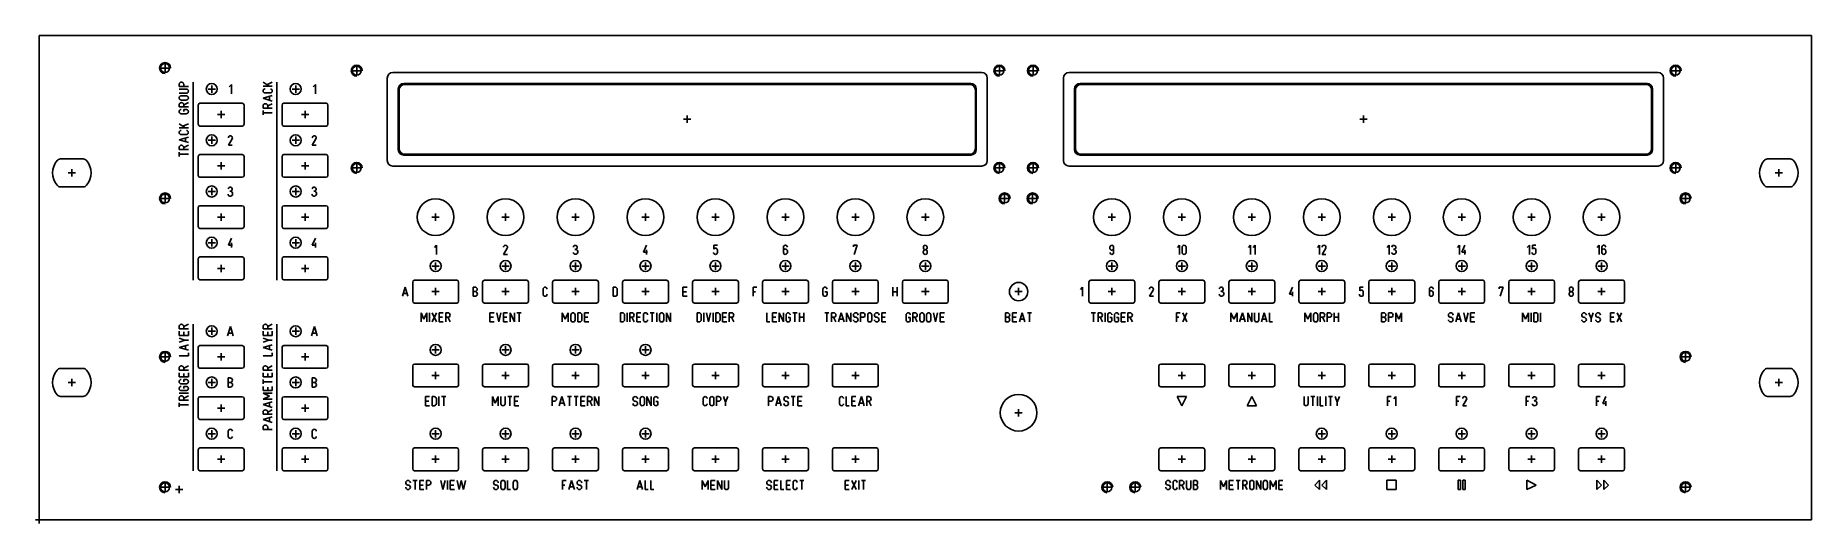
# Model space of a CAD drawing. Header units: inches. Extents: x 0 to 19, y 0 to 5.2.
import ezdxf

# ---------------------------------------------------------------- set-up
doc = ezdxf.new("R2010")
doc.units = ezdxf.units.IN
doc.header["$MEASUREMENT"] = 0
doc.layers.add('Contour', color=7, linetype='CONTINUOUS')
doc.layers.add('Gravure', color=7, linetype='CONTINUOUS')

msp = doc.modelspace()

# ---------------------------------------------------------------- linework, layer by layer
at = {"layer": 'Contour', "color": 7, "linetype": 'CONTINUOUS'}
for p, q in [((19, 5.2), (0, 5.2)), ((0, 5.2), (0, 5.2)), ((0, 5.2), (0, 0)), ((19, 0), (19, 5.2)), ((19, 5.2), (19, 5.2)), ((1.31063, 4.85), (1.38937, 4.85)), ((1.35, 4.81063), (1.35, 4.88937)), ((3.36516, 4.82165), (3.4439, 4.82165)), ((3.40453, 4.78228), (3.40453, 4.86102)), ((3.79035, 4.80197), (10.10531, 4.80197)), ((10.25492, 4.82165), (10.33366, 4.82165)), ((10.29429, 4.78228), (10.29429, 4.86102)), ((10.61516, 4.82165), (10.6939, 4.82165)), ((10.65453, 4.78228), (10.65453, 4.86102)), ((11.04031, 4.80197), (17.35528, 4.80197)), ((17.50492, 4.82165), (17.58366, 4.82165)), ((17.54429, 4.78228), (17.54429, 4.86102)), ((1.81063, 4.625), (1.88937, 4.625)), ((1.85, 4.58563), (1.85, 4.66437)), ((2.71063, 4.625), (2.78937, 4.625)), ((2.75, 4.58563), (2.75, 4.66437)), ((3.7313, 3.85709), (3.7313, 4.74291)), ((3.84941, 3.9752), (3.84941, 4.6248)), ((3.85925, 3.98504), (3.85925, 4.61496)), ((3.90846, 4.68386), (9.9872, 4.68386)), ((3.91831, 4.67402), (9.97736, 4.67402)), ((10.03642, 4.61496), (10.03642, 3.98504)), ((10.04626, 4.6248), (10.04626, 3.9752)), ((10.16437, 4.74291), (10.16437, 3.85709)), ((10.98126, 3.85709), (10.98126, 4.74291)), ((11.09937, 3.9752), (11.09937, 4.6248)), ((11.10921, 3.98504), (11.10921, 4.61496)), ((11.15843, 4.68386), (17.23717, 4.68386)), ((11.16827, 4.67402), (17.22732, 4.67402)), ((17.28638, 4.61496), (17.28638, 3.98504)), ((17.29622, 4.6248), (17.29622, 3.9752)), ((17.41433, 4.74291), (17.41433, 3.85709)), ((1.70394, 4.24764), (1.70394, 4.45236)), ((1.72362, 4.47205), (2.17638, 4.47205)), ((1.95, 4.31063), (1.95, 4.38937)), ((2.19606, 4.45236), (2.19606, 4.24764)), ((2.60394, 4.24764), (2.60394, 4.45236)), ((2.62362, 4.47205), (3.07638, 4.47205)), ((2.85, 4.31063), (2.85, 4.38937)), ((3.09606, 4.45236), (3.09606, 4.24764)), ((2.17638, 4.22795), (1.72362, 4.22795)), ((1.91063, 4.35), (1.98937, 4.35)), ((3.07638, 4.22795), (2.62362, 4.22795)), ((2.81063, 4.35), (2.88937, 4.35)), ((6.90846, 4.3), (6.9872, 4.3)), ((6.90846, 4.3), (6.9872, 4.3)), ((6.94783, 4.26063), (6.94783, 4.33937)), ((6.94783, 4.26063), (6.94783, 4.33937)), ((14.15843, 4.3), (14.23717, 4.3)), ((14.15843, 4.3), (14.23717, 4.3)), ((14.1978, 4.26063), (14.1978, 4.33937)), ((14.1978, 4.26063), (14.1978, 4.33937)), ((1.81063, 4.075), (1.88937, 4.075)), ((1.85, 4.03563), (1.85, 4.11437)), ((2.71063, 4.075), (2.78937, 4.075)), ((2.75, 4.03563), (2.75, 4.11437)), ((0.22776, 3.87461), (0.47224, 3.87461)), ((1.70394, 3.69764), (1.70394, 3.90236)), ((1.72362, 3.92205), (2.17638, 3.92205)), ((1.95, 3.76063), (1.95, 3.83937)), ((2.19606, 3.90236), (2.19606, 3.69764)), ((2.60394, 3.69764), (2.60394, 3.90236)), ((2.62362, 3.92205), (3.07638, 3.92205)), ((2.85, 3.76063), (2.85, 3.83937)), ((3.09606, 3.90236), (3.09606, 3.69764)), ((3.40453, 3.73898), (3.40453, 3.81772)), ((9.9872, 3.91614), (3.90846, 3.91614)), ((9.97736, 3.92598), (3.91831, 3.92598)), ((10.29429, 3.73898), (10.29429, 3.81772)), ((10.65453, 3.73898), (10.65453, 3.81772)), ((17.23717, 3.91614), (11.15843, 3.91614)), ((17.22732, 3.92598), (11.16827, 3.92598)), ((17.54429, 3.73898), (17.54429, 3.81772)), ((18.52776, 3.87461), (18.77224, 3.87461)), ((0.31063, 3.725), (0.38937, 3.725)), ((0.35, 3.68563), (0.35, 3.76437)), ((2.17638, 3.67795), (1.72362, 3.67795)), ((1.91063, 3.8), (1.98937, 3.8)), ((3.07638, 3.67795), (2.62362, 3.67795)), ((2.81063, 3.8), (2.88937, 3.8)), ((3.36516, 3.77835), (3.4439, 3.77835)), ((10.10531, 3.79803), (3.79035, 3.79803)), ((10.25492, 3.77835), (10.33366, 3.77835)), ((10.61516, 3.77835), (10.6939, 3.77835)), ((17.35528, 3.79803), (11.04031, 3.79803)), ((17.50492, 3.77835), (17.58366, 3.77835)), ((18.61063, 3.725), (18.68937, 3.725)), ((18.65, 3.68563), (18.65, 3.76437)), ((0.47224, 3.57539), (0.22776, 3.57539)), ((1.31063, 3.45), (1.38937, 3.45)), ((1.35, 3.41063), (1.35, 3.48937)), ((1.81063, 3.525), (1.88937, 3.525)), ((1.85, 3.48563), (1.85, 3.56437)), ((2.71063, 3.525), (2.78937, 3.525)), ((2.75, 3.48563), (2.75, 3.56437)), ((10.31063, 3.45), (10.38937, 3.45)), ((10.35, 3.41063), (10.35, 3.48937)), ((10.61063, 3.45), (10.68937, 3.45)), ((10.65, 3.41063), (10.65, 3.48937)), ((17.61063, 3.45), (17.68937, 3.45)), ((17.65, 3.41063), (17.65, 3.48937)), ((18.77224, 3.57539), (18.52776, 3.57539)), ((1.70394, 3.14764), (1.70394, 3.35236)), ((1.72362, 3.37205), (2.17638, 3.37205)), ((1.91063, 3.25), (1.98937, 3.25)), ((1.95, 3.21063), (1.95, 3.28937)), ((2.19606, 3.35236), (2.19606, 3.14764)), ((2.60394, 3.14764), (2.60394, 3.35236)), ((2.62362, 3.37205), (3.07638, 3.37205)), ((2.81063, 3.25), (2.88937, 3.25)), ((2.85, 3.21063), (2.85, 3.28937)), ((3.09606, 3.35236), (3.09606, 3.14764)), ((4.21063, 3.25), (4.28937, 3.25)), ((4.25, 3.21063), (4.25, 3.28937)), ((4.96063, 3.25), (5.03937, 3.25)), ((5, 3.21063), (5, 3.28937)), ((5.71063, 3.25), (5.78937, 3.25)), ((5.75, 3.21063), (5.75, 3.28937)), ((6.46063, 3.25), (6.53937, 3.25)), ((6.5, 3.21063), (6.5, 3.28937)), ((7.21063, 3.25), (7.28937, 3.25)), ((7.25, 3.21063), (7.25, 3.28937)), ((7.96063, 3.25), (8.03937, 3.25)), ((8, 3.21063), (8, 3.28937)), ((8.71063, 3.25), (8.78937, 3.25)), ((8.75, 3.21063), (8.75, 3.28937)), ((9.46063, 3.25), (9.53937, 3.25)), ((9.5, 3.21063), (9.5, 3.28937)), ((11.46063, 3.25), (11.53937, 3.25)), ((11.5, 3.21063), (11.5, 3.28937)), ((12.21063, 3.25), (12.28937, 3.25)), ((12.25, 3.21063), (12.25, 3.28937)), ((12.96063, 3.25), (13.03937, 3.25)), ((13, 3.21063), (13, 3.28937)), ((13.71063, 3.25), (13.78937, 3.25)), ((13.75, 3.21063), (13.75, 3.28937)), ((14.46063, 3.25), (14.53937, 3.25)), ((14.5, 3.21063), (14.5, 3.28937)), ((15.21063, 3.25), (15.28937, 3.25)), ((15.25, 3.21063), (15.25, 3.28937)), ((15.96063, 3.25), (16.03937, 3.25)), ((16, 3.21063), (16, 3.28937)), ((16.71063, 3.25), (16.78937, 3.25)), ((16.75, 3.21063), (16.75, 3.28937)), ((2.17638, 3.12795), (1.72362, 3.12795)), ((3.07638, 3.12795), (2.62362, 3.12795)), ((1.81063, 2.975), (1.88937, 2.975)), ((1.85, 2.93563), (1.85, 3.01437)), ((2.71063, 2.975), (2.78937, 2.975)), ((2.75, 2.93563), (2.75, 3.01437)), ((1.70394, 2.59764), (1.70394, 2.80236)), ((1.72362, 2.82205), (2.17638, 2.82205)), ((1.91063, 2.7), (1.98937, 2.7)), ((1.95, 2.66063), (1.95, 2.73937)), ((2.19606, 2.80236), (2.19606, 2.59764)), ((2.60394, 2.59764), (2.60394, 2.80236)), ((2.62362, 2.82205), (3.07638, 2.82205)), ((2.81063, 2.7), (2.88937, 2.7)), ((2.85, 2.66063), (2.85, 2.73937)), ((3.09606, 2.80236), (3.09606, 2.59764)), ((4.21063, 2.725), (4.28937, 2.725)), ((4.25, 2.68563), (4.25, 2.76437)), ((4.96063, 2.725), (5.03937, 2.725)), ((5, 2.68563), (5, 2.76437)), ((5.71063, 2.725), (5.78937, 2.725)), ((5.75, 2.68563), (5.75, 2.76437)), ((6.46063, 2.725), (6.53937, 2.725)), ((6.5, 2.68563), (6.5, 2.76437)), ((7.21063, 2.725), (7.28937, 2.725)), ((7.25, 2.68563), (7.25, 2.76437)), ((7.96063, 2.725), (8.03937, 2.725)), ((8, 2.68563), (8, 2.76437)), ((8.71063, 2.725), (8.78937, 2.725)), ((8.75, 2.68563), (8.75, 2.76437)), ((9.46063, 2.725), (9.53937, 2.725)), ((9.5, 2.68563), (9.5, 2.76437)), ((11.46063, 2.725), (11.53937, 2.725)), ((11.5, 2.68563), (11.5, 2.76437)), ((12.21063, 2.725), (12.28937, 2.725)), ((12.25, 2.68563), (12.25, 2.76437)), ((12.96063, 2.725), (13.03937, 2.725)), ((13, 2.68563), (13, 2.76437)), ((13.71063, 2.725), (13.78937, 2.725)), ((13.75, 2.68563), (13.75, 2.76437)), ((14.46063, 2.725), (14.53937, 2.725)), ((14.5, 2.68563), (14.5, 2.76437)), ((15.21063, 2.725), (15.28937, 2.725)), ((15.25, 2.68563), (15.25, 2.76437)), ((15.96063, 2.725), (16.03937, 2.725)), ((16, 2.68563), (16, 2.76437)), ((16.71063, 2.725), (16.78937, 2.725)), ((16.75, 2.68563), (16.75, 2.76437)), ((2.17638, 2.57795), (1.72362, 2.57795)), ((3.07638, 2.57795), (2.62362, 2.57795)), ((4.00394, 2.34764), (4.00394, 2.55236)), ((4.02362, 2.57205), (4.47638, 2.57205)), ((4.25, 2.41063), (4.25, 2.48937)), ((4.49606, 2.55236), (4.49606, 2.34764)), ((4.75394, 2.34764), (4.75394, 2.55236)), ((4.77362, 2.57205), (5.22638, 2.57205)), ((5, 2.41063), (5, 2.48937)), ((5.24606, 2.55236), (5.24606, 2.34764)), ((5.50394, 2.34764), (5.50394, 2.55236)), ((5.52362, 2.57205), (5.97638, 2.57205)), ((5.75, 2.41063), (5.75, 2.48937)), ((5.99606, 2.55236), (5.99606, 2.34764)), ((6.25394, 2.34764), (6.25394, 2.55236)), ((6.27362, 2.57205), (6.72638, 2.57205)), ((6.5, 2.41063), (6.5, 2.48937)), ((6.74606, 2.55236), (6.74606, 2.34764)), ((7.00394, 2.34764), (7.00394, 2.55236)), ((7.02362, 2.57205), (7.47638, 2.57205)), ((7.25, 2.41063), (7.25, 2.48937)), ((7.49606, 2.55236), (7.49606, 2.34764)), ((7.75394, 2.34764), (7.75394, 2.55236)), ((7.77362, 2.57205), (8.22638, 2.57205)), ((8, 2.41063), (8, 2.48937)), ((8.24606, 2.55236), (8.24606, 2.34764)), ((8.50394, 2.34764), (8.50394, 2.55236)), ((8.52362, 2.57205), (8.97638, 2.57205)), ((8.75, 2.41063), (8.75, 2.48937)), ((8.99606, 2.55236), (8.99606, 2.34764)), ((9.25394, 2.34764), (9.25394, 2.55236)), ((9.27362, 2.57205), (9.72638, 2.57205)), ((9.5, 2.41063), (9.5, 2.48937)), ((9.74606, 2.55236), (9.74606, 2.34764)), ((10.5, 2.41063), (10.5, 2.48937)), ((11.25394, 2.34764), (11.25394, 2.55236)), ((11.27362, 2.57205), (11.72638, 2.57205)), ((11.5, 2.41063), (11.5, 2.48937)), ((11.74606, 2.55236), (11.74606, 2.34764)), ((12.00394, 2.34764), (12.00394, 2.55236)), ((12.02362, 2.57205), (12.47638, 2.57205)), ((12.25, 2.41063), (12.25, 2.48937)), ((12.49606, 2.55236), (12.49606, 2.34764)), ((12.75394, 2.34764), (12.75394, 2.55236)), ((12.77362, 2.57205), (13.22638, 2.57205)), ((13, 2.41063), (13, 2.48937)), ((13.24606, 2.55236), (13.24606, 2.34764)), ((13.50394, 2.34764), (13.50394, 2.55236)), ((13.52362, 2.57205), (13.97638, 2.57205)), ((13.75, 2.41063), (13.75, 2.48937)), ((13.99606, 2.55236), (13.99606, 2.34764)), ((14.25394, 2.34764), (14.25394, 2.55236)), ((14.27362, 2.57205), (14.72638, 2.57205)), ((14.5, 2.41063), (14.5, 2.48937)), ((14.74606, 2.55236), (14.74606, 2.34764)), ((15.00394, 2.34764), (15.00394, 2.55236)), ((15.02362, 2.57205), (15.47638, 2.57205)), ((15.25, 2.41063), (15.25, 2.48937)), ((15.49606, 2.55236), (15.49606, 2.34764)), ((15.75394, 2.34764), (15.75394, 2.55236)), ((15.77362, 2.57205), (16.22638, 2.57205)), ((16, 2.41063), (16, 2.48937)), ((16.24606, 2.55236), (16.24606, 2.34764)), ((16.50394, 2.34764), (16.50394, 2.55236)), ((16.52362, 2.57205), (16.97638, 2.57205)), ((16.75, 2.41063), (16.75, 2.48937)), ((16.99606, 2.55236), (16.99606, 2.34764)), ((4.47638, 2.32795), (4.02362, 2.32795)), ((4.21063, 2.45), (4.28937, 2.45)), ((5.22638, 2.32795), (4.77362, 2.32795)), ((4.96063, 2.45), (5.03937, 2.45)), ((5.97638, 2.32795), (5.52362, 2.32795)), ((5.71063, 2.45), (5.78937, 2.45)), ((6.72638, 2.32795), (6.27362, 2.32795)), ((6.46063, 2.45), (6.53937, 2.45)), ((7.47638, 2.32795), (7.02362, 2.32795)), ((7.21063, 2.45), (7.28937, 2.45)), ((8.22638, 2.32795), (7.77362, 2.32795)), ((7.96063, 2.45), (8.03937, 2.45)), ((8.97638, 2.32795), (8.52362, 2.32795)), ((8.71063, 2.45), (8.78937, 2.45)), ((9.72638, 2.32795), (9.27362, 2.32795)), ((9.46063, 2.45), (9.53937, 2.45)), ((10.46063, 2.45), (10.53937, 2.45)), ((11.72638, 2.32795), (11.27362, 2.32795)), ((11.46063, 2.45), (11.53937, 2.45)), ((12.47638, 2.32795), (12.02362, 2.32795)), ((12.21063, 2.45), (12.28937, 2.45)), ((13.22638, 2.32795), (12.77362, 2.32795)), ((12.96063, 2.45), (13.03937, 2.45)), ((13.97638, 2.32795), (13.52362, 2.32795)), ((13.71063, 2.45), (13.78937, 2.45)), ((14.72638, 2.32795), (14.27362, 2.32795)), ((14.46063, 2.45), (14.53937, 2.45)), ((15.47638, 2.32795), (15.02362, 2.32795)), ((15.21063, 2.45), (15.28937, 2.45)), ((16.22638, 2.32795), (15.77362, 2.32795)), ((15.96063, 2.45), (16.03937, 2.45)), ((16.97638, 2.32795), (16.52362, 2.32795)), ((16.71063, 2.45), (16.78937, 2.45)), ((1.81063, 2.025), (1.88937, 2.025)), ((1.85, 1.98563), (1.85, 2.06437)), ((2.71063, 2.025), (2.78937, 2.025)), ((2.75, 1.98563), (2.75, 2.06437)), ((1.31063, 1.75), (1.38937, 1.75)), ((1.35, 1.71063), (1.35, 1.78937)), ((1.70394, 1.64764), (1.70394, 1.85236)), ((1.72362, 1.87205), (2.17638, 1.87205)), ((1.91063, 1.75), (1.98937, 1.75)), ((1.95, 1.71063), (1.95, 1.78937)), ((2.19606, 1.85236), (2.19606, 1.64764)), ((2.60394, 1.64764), (2.60394, 1.85236)), ((2.62362, 1.87205), (3.07638, 1.87205)), ((2.81063, 1.75), (2.88937, 1.75)), ((2.85, 1.71063), (2.85, 1.78937)), ((3.09606, 1.85236), (3.09606, 1.64764)), ((4.21063, 1.825), (4.28937, 1.825)), ((4.25, 1.78563), (4.25, 1.86437)), ((4.96063, 1.825), (5.03937, 1.825)), ((5, 1.78563), (5, 1.86437)), ((5.71063, 1.825), (5.78937, 1.825)), ((5.75, 1.78563), (5.75, 1.86437)), ((6.46063, 1.825), (6.53937, 1.825)), ((6.5, 1.78563), (6.5, 1.86437)), ((17.61063, 1.75), (17.68937, 1.75)), ((17.65, 1.71063), (17.65, 1.78937)), ((0.22776, 1.62461), (0.47224, 1.62461)), ((2.17638, 1.62795), (1.72362, 1.62795)), ((3.07638, 1.62795), (2.62362, 1.62795)), ((4.00394, 1.44764), (4.00394, 1.65236)), ((4.02362, 1.67205), (4.47638, 1.67205)), ((4.21063, 1.55), (4.28937, 1.55)), ((4.25, 1.51063), (4.25, 1.58937)), ((4.49606, 1.65236), (4.49606, 1.44764)), ((4.75394, 1.44764), (4.75394, 1.65236)), ((4.77362, 1.67205), (5.22638, 1.67205)), ((4.96063, 1.55), (5.03937, 1.55)), ((5, 1.51063), (5, 1.58937)), ((5.24606, 1.65236), (5.24606, 1.44764)), ((5.50394, 1.44764), (5.50394, 1.65236)), ((5.52362, 1.67205), (5.97638, 1.67205)), ((5.71063, 1.55), (5.78937, 1.55)), ((5.75, 1.51063), (5.75, 1.58937)), ((5.99606, 1.65236), (5.99606, 1.44764)), ((6.25394, 1.44764), (6.25394, 1.65236)), ((6.27362, 1.67205), (6.72638, 1.67205)), ((6.46063, 1.55), (6.53937, 1.55)), ((6.5, 1.51063), (6.5, 1.58937)), ((6.74606, 1.65236), (6.74606, 1.44764)), ((7.00394, 1.44764), (7.00394, 1.65236)), ((7.02362, 1.67205), (7.47638, 1.67205)), ((7.21063, 1.55), (7.28937, 1.55)), ((7.25, 1.51063), (7.25, 1.58937)), ((7.49606, 1.65236), (7.49606, 1.44764)), ((7.75394, 1.44764), (7.75394, 1.65236)), ((7.77362, 1.67205), (8.22638, 1.67205)), ((7.96063, 1.55), (8.03937, 1.55)), ((8, 1.51063), (8, 1.58937)), ((8.24606, 1.65236), (8.24606, 1.44764)), ((8.50394, 1.44764), (8.50394, 1.65236)), ((8.52362, 1.67205), (8.97638, 1.67205)), ((8.71063, 1.55), (8.78937, 1.55)), ((8.75, 1.51063), (8.75, 1.58937)), ((8.99606, 1.65236), (8.99606, 1.44764)), ((12.00394, 1.44764), (12.00394, 1.65236)), ((12.02362, 1.67205), (12.47638, 1.67205)), ((12.21063, 1.55), (12.28937, 1.55)), ((12.25, 1.51063), (12.25, 1.58937)), ((12.49606, 1.65236), (12.49606, 1.44764)), ((12.75394, 1.44764), (12.75394, 1.65236)), ((12.77362, 1.67205), (13.22638, 1.67205)), ((12.96063, 1.55), (13.03937, 1.55)), ((13, 1.51063), (13, 1.58937)), ((13.24606, 1.65236), (13.24606, 1.44764)), ((13.50394, 1.44764), (13.50394, 1.65236)), ((13.52362, 1.67205), (13.97638, 1.67205)), ((13.71063, 1.55), (13.78937, 1.55)), ((13.75, 1.51063), (13.75, 1.58937)), ((13.99606, 1.65236), (13.99606, 1.44764)), ((14.25394, 1.44764), (14.25394, 1.65236)), ((14.27362, 1.67205), (14.72638, 1.67205)), ((14.46063, 1.55), (14.53937, 1.55)), ((14.5, 1.51063), (14.5, 1.58937)), ((14.74606, 1.65236), (14.74606, 1.44764)), ((15.00394, 1.44764), (15.00394, 1.65236)), ((15.02362, 1.67205), (15.47638, 1.67205)), ((15.21063, 1.55), (15.28937, 1.55)), ((15.25, 1.51063), (15.25, 1.58937)), ((15.49606, 1.65236), (15.49606, 1.44764)), ((15.75394, 1.44764), (15.75394, 1.65236)), ((15.77362, 1.67205), (16.22638, 1.67205)), ((15.96063, 1.55), (16.03937, 1.55)), ((16, 1.51063), (16, 1.58937)), ((16.24606, 1.65236), (16.24606, 1.44764)), ((16.50394, 1.44764), (16.50394, 1.65236)), ((16.52362, 1.67205), (16.97638, 1.67205)), ((16.71063, 1.55), (16.78937, 1.55)), ((16.75, 1.51063), (16.75, 1.58937)), ((16.99606, 1.65236), (16.99606, 1.44764)), ((18.52776, 1.62461), (18.77224, 1.62461)), ((0.31063, 1.475), (0.38937, 1.475)), ((0.35, 1.43563), (0.35, 1.51437)), ((1.81063, 1.475), (1.88937, 1.475)), ((1.85, 1.43563), (1.85, 1.51437)), ((2.71063, 1.475), (2.78937, 1.475)), ((2.75, 1.43563), (2.75, 1.51437)), ((4.47638, 1.42795), (4.02362, 1.42795)), ((5.22638, 1.42795), (4.77362, 1.42795)), ((5.97638, 1.42795), (5.52362, 1.42795)), ((6.72638, 1.42795), (6.27362, 1.42795)), ((7.47638, 1.42795), (7.02362, 1.42795)), ((8.22638, 1.42795), (7.77362, 1.42795)), ((8.97638, 1.42795), (8.52362, 1.42795)), ((12.47638, 1.42795), (12.02362, 1.42795)), ((13.22638, 1.42795), (12.77362, 1.42795)), ((13.97638, 1.42795), (13.52362, 1.42795)), ((14.72638, 1.42795), (14.27362, 1.42795)), ((15.47638, 1.42795), (15.02362, 1.42795)), ((16.22638, 1.42795), (15.77362, 1.42795)), ((16.97638, 1.42795), (16.52362, 1.42795)), ((18.61063, 1.475), (18.68937, 1.475)), ((18.65, 1.43563), (18.65, 1.51437)), ((0.47224, 1.32539), (0.22776, 1.32539)), ((1.70394, 1.09764), (1.70394, 1.30236)), ((1.72362, 1.32205), (2.17638, 1.32205)), ((1.91063, 1.2), (1.98937, 1.2)), ((1.95, 1.16063), (1.95, 1.23937)), ((2.19606, 1.30236), (2.19606, 1.09764)), ((2.60394, 1.09764), (2.60394, 1.30236)), ((2.62362, 1.32205), (3.07638, 1.32205)), ((2.81063, 1.2), (2.88937, 1.2)), ((2.85, 1.16063), (2.85, 1.23937)), ((3.09606, 1.30236), (3.09606, 1.09764)), ((10.46063, 1.15), (10.53937, 1.15)), ((10.5, 1.11063), (10.5, 1.18937)), ((18.77224, 1.32539), (18.52776, 1.32539)), ((2.17638, 1.07795), (1.72362, 1.07795)), ((1.85, 0.88563), (1.85, 0.96437)), ((3.07638, 1.07795), (2.62362, 1.07795)), ((2.75, 0.88563), (2.75, 0.96437)), ((4.25, 0.88563), (4.25, 0.96437)), ((5, 0.88563), (5, 0.96437)), ((5.75, 0.88563), (5.75, 0.96437)), ((6.5, 0.88563), (6.5, 0.96437)), ((13.75, 0.88563), (13.75, 0.96437)), ((14.5, 0.88563), (14.5, 0.96437)), ((15.25, 0.88563), (15.25, 0.96437)), ((16, 0.88563), (16, 0.96437)), ((16.75, 0.88563), (16.75, 0.96437)), ((1.72362, 0.77205), (2.17638, 0.77205)), ((1.81063, 0.925), (1.88937, 0.925)), ((2.62362, 0.77205), (3.07638, 0.77205)), ((2.71063, 0.925), (2.78937, 0.925)), ((4.02362, 0.77205), (4.47638, 0.77205)), ((4.21063, 0.925), (4.28937, 0.925)), ((4.77362, 0.77205), (5.22638, 0.77205)), ((4.96063, 0.925), (5.03937, 0.925)), ((5.52362, 0.77205), (5.97638, 0.77205)), ((5.71063, 0.925), (5.78937, 0.925)), ((6.27362, 0.77205), (6.72638, 0.77205)), ((6.46063, 0.925), (6.53937, 0.925)), ((7.02362, 0.77205), (7.47638, 0.77205)), ((7.77362, 0.77205), (8.22638, 0.77205)), ((8.52362, 0.77205), (8.97638, 0.77205)), ((12.02362, 0.77205), (12.47638, 0.77205)), ((12.77362, 0.77205), (13.22638, 0.77205)), ((13.52362, 0.77205), (13.97638, 0.77205)), ((13.71063, 0.925), (13.78937, 0.925)), ((14.27362, 0.77205), (14.72638, 0.77205)), ((14.46063, 0.925), (14.53937, 0.925)), ((15.02362, 0.77205), (15.47638, 0.77205)), ((15.21063, 0.925), (15.28937, 0.925)), ((15.77362, 0.77205), (16.22638, 0.77205)), ((15.96063, 0.925), (16.03937, 0.925)), ((16.52362, 0.77205), (16.97638, 0.77205)), ((16.71063, 0.925), (16.78937, 0.925)), ((1.70394, 0.54764), (1.70394, 0.75236)), ((1.91063, 0.65), (1.98937, 0.65)), ((1.95, 0.61063), (1.95, 0.68937)), ((2.19606, 0.75236), (2.19606, 0.54764)), ((2.60394, 0.54764), (2.60394, 0.75236)), ((2.81063, 0.65), (2.88937, 0.65)), ((2.85, 0.61063), (2.85, 0.68937)), ((3.09606, 0.75236), (3.09606, 0.54764)), ((4.00394, 0.54764), (4.00394, 0.75236)), ((4.21063, 0.65), (4.28937, 0.65)), ((4.25, 0.61063), (4.25, 0.68937)), ((4.49606, 0.75236), (4.49606, 0.54764)), ((4.75394, 0.54764), (4.75394, 0.75236)), ((4.96063, 0.65), (5.03937, 0.65)), ((5, 0.61063), (5, 0.68937)), ((5.24606, 0.75236), (5.24606, 0.54764)), ((5.50394, 0.54764), (5.50394, 0.75236)), ((5.71063, 0.65), (5.78937, 0.65)), ((5.75, 0.61063), (5.75, 0.68937)), ((5.99606, 0.75236), (5.99606, 0.54764)), ((6.25394, 0.54764), (6.25394, 0.75236)), ((6.46063, 0.65), (6.53937, 0.65)), ((6.5, 0.61063), (6.5, 0.68937)), ((6.74606, 0.75236), (6.74606, 0.54764)), ((7.00394, 0.54764), (7.00394, 0.75236)), ((7.21063, 0.65), (7.28937, 0.65)), ((7.25, 0.61063), (7.25, 0.68937)), ((7.49606, 0.75236), (7.49606, 0.54764)), ((7.75394, 0.54764), (7.75394, 0.75236)), ((7.96063, 0.65), (8.03937, 0.65)), ((8, 0.61063), (8, 0.68937)), ((8.24606, 0.75236), (8.24606, 0.54764)), ((8.50394, 0.54764), (8.50394, 0.75236)), ((8.71063, 0.65), (8.78937, 0.65)), ((8.75, 0.61063), (8.75, 0.68937)), ((8.99606, 0.75236), (8.99606, 0.54764)), ((12.00394, 0.54764), (12.00394, 0.75236)), ((12.21063, 0.65), (12.28937, 0.65)), ((12.25, 0.61063), (12.25, 0.68937)), ((12.49606, 0.75236), (12.49606, 0.54764)), ((12.75394, 0.54764), (12.75394, 0.75236)), ((12.96063, 0.65), (13.03937, 0.65)), ((13, 0.61063), (13, 0.68937)), ((13.24606, 0.75236), (13.24606, 0.54764)), ((13.50394, 0.54764), (13.50394, 0.75236)), ((13.71063, 0.65), (13.78937, 0.65)), ((13.75, 0.61063), (13.75, 0.68937)), ((13.99606, 0.75236), (13.99606, 0.54764)), ((14.25394, 0.54764), (14.25394, 0.75236)), ((14.46063, 0.65), (14.53937, 0.65)), ((14.5, 0.61063), (14.5, 0.68937)), ((14.74606, 0.75236), (14.74606, 0.54764)), ((15.00394, 0.54764), (15.00394, 0.75236)), ((15.21063, 0.65), (15.28937, 0.65)), ((15.25, 0.61063), (15.25, 0.68937)), ((15.49606, 0.75236), (15.49606, 0.54764)), ((15.75394, 0.54764), (15.75394, 0.75236)), ((15.96063, 0.65), (16.03937, 0.65)), ((16, 0.61063), (16, 0.68937)), ((16.24606, 0.75236), (16.24606, 0.54764)), ((16.50394, 0.54764), (16.50394, 0.75236)), ((16.71063, 0.65), (16.78937, 0.65)), ((16.75, 0.61063), (16.75, 0.68937)), ((16.99606, 0.75236), (16.99606, 0.54764)), ((1.35, 0.31063), (1.35, 0.38937)), ((2.17638, 0.52795), (1.72362, 0.52795)), ((3.07638, 0.52795), (2.62362, 0.52795)), ((4.47638, 0.52795), (4.02362, 0.52795)), ((5.22638, 0.52795), (4.77362, 0.52795)), ((5.97638, 0.52795), (5.52362, 0.52795)), ((6.72638, 0.52795), (6.27362, 0.52795)), ((7.47638, 0.52795), (7.02362, 0.52795)), ((8.22638, 0.52795), (7.77362, 0.52795)), ((8.97638, 0.52795), (8.52362, 0.52795)), ((11.45, 0.31063), (11.45, 0.38937)), ((11.75, 0.31063), (11.75, 0.38937)), ((12.47638, 0.52795), (12.02362, 0.52795)), ((13.22638, 0.52795), (12.77362, 0.52795)), ((13.97638, 0.52795), (13.52362, 0.52795)), ((14.72638, 0.52795), (14.27362, 0.52795)), ((15.47638, 0.52795), (15.02362, 0.52795)), ((16.22638, 0.52795), (15.77362, 0.52795)), ((16.97638, 0.52795), (16.52362, 0.52795)), ((17.65, 0.31063), (17.65, 0.38937)), ((1.31063, 0.35), (1.38937, 0.35)), ((1.46063, 0.325), (1.53937, 0.325)), ((1.5, 0.28563), (1.5, 0.36437)), ((11.41063, 0.35), (11.48937, 0.35)), ((11.71063, 0.35), (11.78937, 0.35)), ((17.61063, 0.35), (17.68937, 0.35)), ((-0.03937, 0), (0.03937, 0)), ((0, -0.03937), (0, 0.03937)), ((0, 0), (0, 0)), ((0, 0), (19, 0)), ((19, 0), (19, 0))]:
    msp.add_line(p, q, dxfattribs=at)
for centre, radius in [((1.35, 4.85), 0.04839), ((3.40453, 4.82165), 0.04839), ((10.29429, 4.82165), 0.04839), ((10.65453, 4.82165), 0.04839), ((17.54429, 4.82165), 0.04839), ((1.85, 4.625), 0.05906), ((2.75, 4.625), 0.05906), ((1.85, 4.075), 0.05906), ((2.75, 4.075), 0.05906), ((3.40453, 3.77835), 0.04839), ((10.29429, 3.77835), 0.04839), ((10.65453, 3.77835), 0.04839), ((17.54429, 3.77835), 0.04839), ((1.35, 3.45), 0.04839), ((1.85, 3.525), 0.05906), ((2.75, 3.525), 0.05906), ((4.25, 3.25), 0.19685), ((5, 3.25), 0.19685), ((5.75, 3.25), 0.19685), ((6.5, 3.25), 0.19685), ((7.25, 3.25), 0.19685), ((8, 3.25), 0.19685), ((8.75, 3.25), 0.19685), ((9.5, 3.25), 0.19685), ((10.35, 3.45), 0.04839), ((10.65, 3.45), 0.04839), ((11.5, 3.25), 0.19685), ((12.25, 3.25), 0.19685), ((13, 3.25), 0.19685), ((13.75, 3.25), 0.19685), ((14.5, 3.25), 0.19685), ((15.25, 3.25), 0.19685), ((16, 3.25), 0.19685), ((16.75, 3.25), 0.19685), ((17.65, 3.45), 0.04839), ((1.85, 2.975), 0.05906), ((2.75, 2.975), 0.05906), ((4.25, 2.725), 0.05906), ((5, 2.725), 0.05906), ((5.75, 2.725), 0.05906), ((6.5, 2.725), 0.05906), ((7.25, 2.725), 0.05906), ((8, 2.725), 0.05906), ((8.75, 2.725), 0.05906), ((9.5, 2.725), 0.05906), ((11.5, 2.725), 0.05906), ((12.25, 2.725), 0.05906), ((13, 2.725), 0.05906), ((13.75, 2.725), 0.05906), ((14.5, 2.725), 0.05906), ((15.25, 2.725), 0.05906), ((16, 2.725), 0.05906), ((16.75, 2.725), 0.05906), ((10.5, 2.45), 0.09843), ((1.85, 2.025), 0.05906), ((2.75, 2.025), 0.05906), ((1.35, 1.75), 0.04839), ((4.25, 1.825), 0.05906), ((5, 1.825), 0.05906), ((5.75, 1.825), 0.05906), ((6.5, 1.825), 0.05906), ((17.65, 1.75), 0.04839), ((1.85, 1.475), 0.05906), ((2.75, 1.475), 0.05906), ((10.5, 1.15), 0.19685), ((1.85, 0.925), 0.05906), ((2.75, 0.925), 0.05906), ((4.25, 0.925), 0.05906), ((5, 0.925), 0.05906), ((5.75, 0.925), 0.05906), ((6.5, 0.925), 0.05906), ((13.75, 0.925), 0.05906), ((14.5, 0.925), 0.05906), ((15.25, 0.925), 0.05906), ((16, 0.925), 0.05906), ((16.75, 0.925), 0.05906), ((1.35, 0.35), 0.04839), ((11.45, 0.35), 0.04839), ((11.75, 0.35), 0.04839), ((17.65, 0.35), 0.04839)]:
    msp.add_circle(centre, radius, dxfattribs=at)
for centre, radius, start, end in [((1.35, 4.85), 0.05906, 0, 270), ((3.40453, 4.82165), 0.05906, 0, 270), ((3.79035, 4.74291), 0.05906, 450, 180), ((10.10531, 4.74291), 0.05906, 360, 90), ((10.29429, 4.82165), 0.05906, 0, 270), ((10.65453, 4.82165), 0.05906, 0, 270), ((11.04031, 4.74291), 0.05906, 450, 180), ((17.35528, 4.74291), 0.05906, 360, 90), ((17.54429, 4.82165), 0.05906, 0, 270), ((3.90846, 4.6248), 0.05906, 450, 180), ((3.91831, 4.61496), 0.05906, 450, 180), ((9.97736, 4.61496), 0.05906, 360, 90), ((9.9872, 4.6248), 0.05906, 360, 90), ((11.15843, 4.6248), 0.05906, 450, 180), ((11.16827, 4.61496), 0.05906, 450, 180), ((17.22732, 4.61496), 0.05906, 360, 90), ((17.23717, 4.6248), 0.05906, 360, 90), ((1.72362, 4.45236), 0.01969, 450, 180), ((2.17638, 4.45236), 0.01969, 360, 90), ((2.62362, 4.45236), 0.01969, 450, 180), ((3.07638, 4.45236), 0.01969, 360, 90), ((1.72362, 4.24764), 0.01969, 180, -90), ((2.17638, 4.24764), 0.01969, 270, 0), ((2.62362, 4.24764), 0.01969, 180, -90), ((3.07638, 4.24764), 0.01969, 270, 0), ((0.35, 3.725), 0.20669, 140.06167, -140.06167), ((0.22776, 3.82736), 0.04724, 450, 140.07213), ((0.47224, 3.82736), 0.04724, 399.92787, 90), ((0.35, 3.725), 0.20669, 320.06167, 39.93833), ((1.72362, 3.90236), 0.01969, 450, 180), ((2.17638, 3.90236), 0.01969, 360, 90), ((2.62362, 3.90236), 0.01969, 450, 180), ((3.07638, 3.90236), 0.01969, 360, 90), ((3.40453, 3.77835), 0.05906, 0, 270), ((3.79035, 3.85709), 0.05906, 180, -90), ((3.90846, 3.9752), 0.05906, 180, -90), ((3.91831, 3.98504), 0.05906, 180, -90), ((9.97736, 3.98504), 0.05906, 270, 0), ((9.9872, 3.9752), 0.05906, 270, 0), ((10.10531, 3.85709), 0.05906, 270, 0), ((10.29429, 3.77835), 0.05906, 0, 270), ((10.65453, 3.77835), 0.05906, 0, 270), ((11.04031, 3.85709), 0.05906, 180, -90), ((11.15843, 3.9752), 0.05906, 180, -90), ((11.16827, 3.98504), 0.05906, 180, -90), ((17.22732, 3.98504), 0.05906, 270, 0), ((17.23717, 3.9752), 0.05906, 270, 0), ((17.35528, 3.85709), 0.05906, 270, 0), ((17.54429, 3.77835), 0.05906, 0, 270), ((18.65, 3.725), 0.20669, 140.06167, -140.06167), ((18.52776, 3.82736), 0.04724, 450, 140.07213), ((18.77224, 3.82736), 0.04724, 399.92787, 90), ((18.65, 3.725), 0.20669, 320.06167, 39.93833), ((1.72362, 3.69764), 0.01969, 180, -90), ((2.17638, 3.69764), 0.01969, 270, 0), ((2.62362, 3.69764), 0.01969, 180, -90), ((3.07638, 3.69764), 0.01969, 270, 0), ((0.22776, 3.62264), 0.04724, 219.92787, -90), ((0.47224, 3.62264), 0.04724, 270, -39.92787), ((1.35, 3.45), 0.05906, 0, 270), ((10.35, 3.45), 0.05906, 0, 270), ((10.65, 3.45), 0.05906, 0, 270), ((17.65, 3.45), 0.05906, 0, 270), ((18.52776, 3.62264), 0.04724, 219.92787, -90), ((18.77224, 3.62264), 0.04724, 270, -39.92787), ((1.72362, 3.35236), 0.01969, 450, 180), ((2.17638, 3.35236), 0.01969, 360, 90), ((2.62362, 3.35236), 0.01969, 450, 180), ((3.07638, 3.35236), 0.01969, 360, 90), ((1.72362, 3.14764), 0.01969, 180, -90), ((2.17638, 3.14764), 0.01969, 270, 0), ((2.62362, 3.14764), 0.01969, 180, -90), ((3.07638, 3.14764), 0.01969, 270, 0), ((1.72362, 2.80236), 0.01969, 450, 180), ((2.17638, 2.80236), 0.01969, 360, 90), ((2.62362, 2.80236), 0.01969, 450, 180), ((3.07638, 2.80236), 0.01969, 360, 90), ((1.72362, 2.59764), 0.01969, 180, -90), ((2.17638, 2.59764), 0.01969, 270, 0), ((2.62362, 2.59764), 0.01969, 180, -90), ((3.07638, 2.59764), 0.01969, 270, 0), ((4.02362, 2.55236), 0.01969, 450, 180), ((4.47638, 2.55236), 0.01969, 360, 90), ((4.77362, 2.55236), 0.01969, 450, 180), ((5.22638, 2.55236), 0.01969, 360, 90), ((5.52362, 2.55236), 0.01969, 450, 180), ((5.97638, 2.55236), 0.01969, 360, 90), ((6.27362, 2.55236), 0.01969, 450, 180), ((6.72638, 2.55236), 0.01969, 360, 90), ((7.02362, 2.55236), 0.01969, 450, 180), ((7.47638, 2.55236), 0.01969, 360, 90), ((7.77362, 2.55236), 0.01969, 450, 180), ((8.22638, 2.55236), 0.01969, 360, 90), ((8.52362, 2.55236), 0.01969, 450, 180), ((8.97638, 2.55236), 0.01969, 360, 90), ((9.27362, 2.55236), 0.01969, 450, 180), ((9.72638, 2.55236), 0.01969, 360, 90), ((11.27362, 2.55236), 0.01969, 450, 180), ((11.72638, 2.55236), 0.01969, 360, 90), ((12.02362, 2.55236), 0.01969, 450, 180), ((12.47638, 2.55236), 0.01969, 360, 90), ((12.77362, 2.55236), 0.01969, 450, 180), ((13.22638, 2.55236), 0.01969, 360, 90), ((13.52362, 2.55236), 0.01969, 450, 180), ((13.97638, 2.55236), 0.01969, 360, 90), ((14.27362, 2.55236), 0.01969, 450, 180), ((14.72638, 2.55236), 0.01969, 360, 90), ((15.02362, 2.55236), 0.01969, 450, 180), ((15.47638, 2.55236), 0.01969, 360, 90), ((15.77362, 2.55236), 0.01969, 450, 180), ((16.22638, 2.55236), 0.01969, 360, 90), ((16.52362, 2.55236), 0.01969, 450, 180), ((16.97638, 2.55236), 0.01969, 360, 90), ((4.02362, 2.34764), 0.01969, 180, -90), ((4.47638, 2.34764), 0.01969, 270, 0), ((4.77362, 2.34764), 0.01969, 180, -90), ((5.22638, 2.34764), 0.01969, 270, 0), ((5.52362, 2.34764), 0.01969, 180, -90), ((5.97638, 2.34764), 0.01969, 270, 0), ((6.27362, 2.34764), 0.01969, 180, -90), ((6.72638, 2.34764), 0.01969, 270, 0), ((7.02362, 2.34764), 0.01969, 180, -90), ((7.47638, 2.34764), 0.01969, 270, 0), ((7.77362, 2.34764), 0.01969, 180, -90), ((8.22638, 2.34764), 0.01969, 270, 0), ((8.52362, 2.34764), 0.01969, 180, -90), ((8.97638, 2.34764), 0.01969, 270, 0), ((9.27362, 2.34764), 0.01969, 180, -90), ((9.72638, 2.34764), 0.01969, 270, 0), ((11.27362, 2.34764), 0.01969, 180, -90), ((11.72638, 2.34764), 0.01969, 270, 0), ((12.02362, 2.34764), 0.01969, 180, -90), ((12.47638, 2.34764), 0.01969, 270, 0), ((12.77362, 2.34764), 0.01969, 180, -90), ((13.22638, 2.34764), 0.01969, 270, 0), ((13.52362, 2.34764), 0.01969, 180, -90), ((13.97638, 2.34764), 0.01969, 270, 0), ((14.27362, 2.34764), 0.01969, 180, -90), ((14.72638, 2.34764), 0.01969, 270, 0), ((15.02362, 2.34764), 0.01969, 180, -90), ((15.47638, 2.34764), 0.01969, 270, 0), ((15.77362, 2.34764), 0.01969, 180, -90), ((16.22638, 2.34764), 0.01969, 270, 0), ((16.52362, 2.34764), 0.01969, 180, -90), ((16.97638, 2.34764), 0.01969, 270, 0), ((1.35, 1.75), 0.05906, 0, 270), ((1.72362, 1.85236), 0.01969, 450, 180), ((2.17638, 1.85236), 0.01969, 360, 90), ((2.62362, 1.85236), 0.01969, 450, 180), ((3.07638, 1.85236), 0.01969, 360, 90), ((17.65, 1.75), 0.05906, 0, 270), ((0.35, 1.475), 0.20669, 140.06167, -140.06167), ((0.22776, 1.57736), 0.04724, 450, 140.07213), ((0.47224, 1.57736), 0.04724, 399.92787, 90), ((0.35, 1.475), 0.20669, 320.06167, 39.93833), ((1.72362, 1.64764), 0.01969, 180, -90), ((2.17638, 1.64764), 0.01969, 270, 0), ((2.62362, 1.64764), 0.01969, 180, -90), ((3.07638, 1.64764), 0.01969, 270, 0), ((4.02362, 1.65236), 0.01969, 450, 180), ((4.47638, 1.65236), 0.01969, 360, 90), ((4.77362, 1.65236), 0.01969, 450, 180), ((5.22638, 1.65236), 0.01969, 360, 90), ((5.52362, 1.65236), 0.01969, 450, 180), ((5.97638, 1.65236), 0.01969, 360, 90), ((6.27362, 1.65236), 0.01969, 450, 180), ((6.72638, 1.65236), 0.01969, 360, 90), ((7.02362, 1.65236), 0.01969, 450, 180), ((7.47638, 1.65236), 0.01969, 360, 90), ((7.77362, 1.65236), 0.01969, 450, 180), ((8.22638, 1.65236), 0.01969, 360, 90), ((8.52362, 1.65236), 0.01969, 450, 180), ((8.97638, 1.65236), 0.01969, 360, 90), ((12.02362, 1.65236), 0.01969, 450, 180), ((12.47638, 1.65236), 0.01969, 360, 90), ((12.77362, 1.65236), 0.01969, 450, 180), ((13.22638, 1.65236), 0.01969, 360, 90), ((13.52362, 1.65236), 0.01969, 450, 180), ((13.97638, 1.65236), 0.01969, 360, 90), ((14.27362, 1.65236), 0.01969, 450, 180), ((14.72638, 1.65236), 0.01969, 360, 90), ((15.02362, 1.65236), 0.01969, 450, 180), ((15.47638, 1.65236), 0.01969, 360, 90), ((15.77362, 1.65236), 0.01969, 450, 180), ((16.22638, 1.65236), 0.01969, 360, 90), ((16.52362, 1.65236), 0.01969, 450, 180), ((16.97638, 1.65236), 0.01969, 360, 90), ((18.65, 1.475), 0.20669, 140.06167, -140.06167), ((18.52776, 1.57736), 0.04724, 450, 140.07213), ((18.77224, 1.57736), 0.04724, 399.92787, 90), ((18.65, 1.475), 0.20669, 320.06167, 39.93833), ((0.22776, 1.37264), 0.04724, 219.92787, -90), ((0.47224, 1.37264), 0.04724, 270, -39.92787), ((4.02362, 1.44764), 0.01969, 180, -90), ((4.47638, 1.44764), 0.01969, 270, 0), ((4.77362, 1.44764), 0.01969, 180, -90), ((5.22638, 1.44764), 0.01969, 270, 0), ((5.52362, 1.44764), 0.01969, 180, -90), ((5.97638, 1.44764), 0.01969, 270, 0), ((6.27362, 1.44764), 0.01969, 180, -90), ((6.72638, 1.44764), 0.01969, 270, 0), ((7.02362, 1.44764), 0.01969, 180, -90), ((7.47638, 1.44764), 0.01969, 270, 0), ((7.77362, 1.44764), 0.01969, 180, -90), ((8.22638, 1.44764), 0.01969, 270, 0), ((8.52362, 1.44764), 0.01969, 180, -90), ((8.97638, 1.44764), 0.01969, 270, 0), ((12.02362, 1.44764), 0.01969, 180, -90), ((12.47638, 1.44764), 0.01969, 270, 0), ((12.77362, 1.44764), 0.01969, 180, -90), ((13.22638, 1.44764), 0.01969, 270, 0), ((13.52362, 1.44764), 0.01969, 180, -90), ((13.97638, 1.44764), 0.01969, 270, 0), ((14.27362, 1.44764), 0.01969, 180, -90), ((14.72638, 1.44764), 0.01969, 270, 0), ((15.02362, 1.44764), 0.01969, 180, -90), ((15.47638, 1.44764), 0.01969, 270, 0), ((15.77362, 1.44764), 0.01969, 180, -90), ((16.22638, 1.44764), 0.01969, 270, 0), ((16.52362, 1.44764), 0.01969, 180, -90), ((16.97638, 1.44764), 0.01969, 270, 0), ((18.52776, 1.37264), 0.04724, 219.92787, -90), ((18.77224, 1.37264), 0.04724, 270, -39.92787), ((1.72362, 1.30236), 0.01969, 450, 180), ((2.17638, 1.30236), 0.01969, 360, 90), ((2.62362, 1.30236), 0.01969, 450, 180), ((3.07638, 1.30236), 0.01969, 360, 90), ((1.72362, 1.09764), 0.01969, 180, -90), ((2.17638, 1.09764), 0.01969, 270, 0), ((2.62362, 1.09764), 0.01969, 180, -90), ((3.07638, 1.09764), 0.01969, 270, 0), ((1.72362, 0.75236), 0.01969, 450, 180), ((2.17638, 0.75236), 0.01969, 360, 90), ((2.62362, 0.75236), 0.01969, 450, 180), ((3.07638, 0.75236), 0.01969, 360, 90), ((4.02362, 0.75236), 0.01969, 450, 180), ((4.47638, 0.75236), 0.01969, 360, 90), ((4.77362, 0.75236), 0.01969, 450, 180), ((5.22638, 0.75236), 0.01969, 360, 90), ((5.52362, 0.75236), 0.01969, 450, 180), ((5.97638, 0.75236), 0.01969, 360, 90), ((6.27362, 0.75236), 0.01969, 450, 180), ((6.72638, 0.75236), 0.01969, 360, 90), ((7.02362, 0.75236), 0.01969, 450, 180), ((7.47638, 0.75236), 0.01969, 360, 90), ((7.77362, 0.75236), 0.01969, 450, 180), ((8.22638, 0.75236), 0.01969, 360, 90), ((8.52362, 0.75236), 0.01969, 450, 180), ((8.97638, 0.75236), 0.01969, 360, 90), ((12.02362, 0.75236), 0.01969, 450, 180), ((12.47638, 0.75236), 0.01969, 360, 90), ((12.77362, 0.75236), 0.01969, 450, 180), ((13.22638, 0.75236), 0.01969, 360, 90), ((13.52362, 0.75236), 0.01969, 450, 180), ((13.97638, 0.75236), 0.01969, 360, 90), ((14.27362, 0.75236), 0.01969, 450, 180), ((14.72638, 0.75236), 0.01969, 360, 90), ((15.02362, 0.75236), 0.01969, 450, 180), ((15.47638, 0.75236), 0.01969, 360, 90), ((15.77362, 0.75236), 0.01969, 450, 180), ((16.22638, 0.75236), 0.01969, 360, 90), ((16.52362, 0.75236), 0.01969, 450, 180), ((16.97638, 0.75236), 0.01969, 360, 90), ((1.35, 0.35), 0.05906, 0, 270), ((1.72362, 0.54764), 0.01969, 180, -90), ((2.17638, 0.54764), 0.01969, 270, 0), ((2.62362, 0.54764), 0.01969, 180, -90), ((3.07638, 0.54764), 0.01969, 270, 0), ((4.02362, 0.54764), 0.01969, 180, -90), ((4.47638, 0.54764), 0.01969, 270, 0), ((4.77362, 0.54764), 0.01969, 180, -90), ((5.22638, 0.54764), 0.01969, 270, 0), ((5.52362, 0.54764), 0.01969, 180, -90), ((5.97638, 0.54764), 0.01969, 270, 0), ((6.27362, 0.54764), 0.01969, 180, -90), ((6.72638, 0.54764), 0.01969, 270, 0), ((7.02362, 0.54764), 0.01969, 180, -90), ((7.47638, 0.54764), 0.01969, 270, 0), ((7.77362, 0.54764), 0.01969, 180, -90), ((8.22638, 0.54764), 0.01969, 270, 0), ((8.52362, 0.54764), 0.01969, 180, -90), ((8.97638, 0.54764), 0.01969, 270, 0), ((11.45, 0.35), 0.05906, 0, 270), ((11.75, 0.35), 0.05906, 0, 270), ((12.02362, 0.54764), 0.01969, 180, -90), ((12.47638, 0.54764), 0.01969, 270, 0), ((12.77362, 0.54764), 0.01969, 180, -90), ((13.22638, 0.54764), 0.01969, 270, 0), ((13.52362, 0.54764), 0.01969, 180, -90), ((13.97638, 0.54764), 0.01969, 270, 0), ((14.27362, 0.54764), 0.01969, 180, -90), ((14.72638, 0.54764), 0.01969, 270, 0), ((15.02362, 0.54764), 0.01969, 180, -90), ((15.47638, 0.54764), 0.01969, 270, 0), ((15.77362, 0.54764), 0.01969, 180, -90), ((16.22638, 0.54764), 0.01969, 270, 0), ((16.52362, 0.54764), 0.01969, 180, -90), ((16.97638, 0.54764), 0.01969, 270, 0), ((17.65, 0.35), 0.05906, 0, 270)]:
    msp.add_arc(centre, radius, start, end, dxfattribs=at)
at = {"layer": 'Gravure', "color": 255, "linetype": 'CONTINUOUS'}
for p, q in [((1.5, 4.67835), (1.50098, 4.6813)), ((1.5, 4.67441), (1.5, 4.67835)), ((1.5, 4.65177), (1.5, 4.67441)), ((1.59941, 4.65177), (1.5, 4.65177)), ((1.5, 4.6252), (1.57677, 4.6252)), ((1.57677, 4.57992), (1.5, 4.57992)), ((1.50098, 4.6813), (1.50295, 4.68524)), ((1.50295, 4.68524), (1.50492, 4.68819)), ((1.50492, 4.68819), (1.50689, 4.69114)), ((1.50689, 4.69114), (1.50984, 4.69409)), ((1.50984, 4.69409), (1.5128, 4.69606)), ((1.5128, 4.69606), (1.51575, 4.69705)), ((1.51575, 4.69705), (1.51969, 4.69803)), ((1.51969, 4.69803), (1.52264, 4.69902)), ((1.52264, 4.69902), (1.52657, 4.69902)), ((1.52657, 4.69902), (1.53051, 4.69803)), ((1.53051, 4.69803), (1.53445, 4.69705)), ((1.53445, 4.69705), (1.5374, 4.69606)), ((1.5374, 4.69606), (1.54035, 4.69409)), ((1.54035, 4.69409), (1.54331, 4.69114)), ((1.54331, 4.69114), (1.54528, 4.68819)), ((1.54528, 4.68819), (1.54724, 4.68524)), ((1.54724, 4.68524), (1.54823, 4.6813)), ((1.54823, 4.6813), (1.54921, 4.67835)), ((1.54921, 4.67835), (1.5502, 4.67441)), ((1.5502, 4.67441), (1.5502, 4.65177)), ((1.57677, 4.6252), (1.58071, 4.62421)), ((1.58071, 4.57992), (1.57677, 4.57992)), ((1.58071, 4.62421), (1.58366, 4.62421)), ((1.58366, 4.58091), (1.58071, 4.57992)), ((1.58366, 4.62421), (1.58661, 4.62224)), ((1.58661, 4.58189), (1.58366, 4.58091)), ((1.58661, 4.62224), (1.58957, 4.62126)), ((1.58957, 4.58386), (1.58661, 4.58189)), ((1.58957, 4.62126), (1.59252, 4.61929)), ((1.59252, 4.58583), (1.58957, 4.58386)), ((1.59252, 4.61929), (1.59449, 4.61634)), ((1.59449, 4.58878), (1.59252, 4.58583)), ((1.59449, 4.61634), (1.59646, 4.61339)), ((1.59646, 4.59173), (1.59449, 4.58878)), ((1.59646, 4.61339), (1.59744, 4.61043)), ((1.59744, 4.59469), (1.59646, 4.59173)), ((1.59744, 4.61043), (1.59843, 4.60748)), ((1.59843, 4.59764), (1.59744, 4.59469)), ((1.59843, 4.60748), (1.59941, 4.60453)), ((1.59941, 4.60059), (1.59843, 4.59764)), ((1.59941, 4.60453), (1.59941, 4.60059)), ((1.64961, 2.57402), (1.64961, 4.69902)), ((2.03839, 4.64882), (2.06102, 4.67343)), ((2.06102, 4.67343), (2.06102, 4.57402)), ((2.40059, 4.69902), (2.46457, 4.65472)), ((2.49902, 4.65472), (2.40059, 4.65472)), ((2.40059, 4.60945), (2.40157, 4.6124)), ((2.40059, 4.6065), (2.40059, 4.60945)), ((2.40059, 4.60354), (2.40059, 4.6065)), ((2.40059, 4.59961), (2.40059, 4.60354)), ((2.40157, 4.59665), (2.40059, 4.59961)), ((2.40157, 4.6124), (2.40256, 4.61535)), ((2.40256, 4.5937), (2.40157, 4.59665)), ((2.40256, 4.61535), (2.40453, 4.61831)), ((2.40453, 4.59173), (2.40256, 4.5937)), ((2.40453, 4.61831), (2.40748, 4.62028)), ((2.40748, 4.58878), (2.40453, 4.59173)), ((2.40748, 4.62028), (2.40945, 4.62224)), ((2.40945, 4.58681), (2.40748, 4.58878)), ((2.40945, 4.62224), (2.4124, 4.62421)), ((2.4124, 4.58583), (2.40945, 4.58681)), ((2.4124, 4.62421), (2.41535, 4.6252)), ((2.41535, 4.58386), (2.4124, 4.58583)), ((2.41535, 4.6252), (2.41831, 4.62618)), ((2.41831, 4.58386), (2.41535, 4.58386)), ((2.41831, 4.62618), (2.42126, 4.62618)), ((2.42126, 4.58287), (2.41831, 4.58386)), ((2.47835, 4.58287), (2.42126, 4.58287)), ((2.43996, 4.67146), (2.49902, 4.69902)), ((2.46457, 4.65472), (2.49902, 4.65472)), ((2.47835, 4.62618), (2.4813, 4.62618)), ((2.4813, 4.58386), (2.47835, 4.58287)), ((2.4813, 4.62618), (2.48425, 4.6252)), ((2.48425, 4.58386), (2.4813, 4.58386)), ((2.48425, 4.6252), (2.4872, 4.62421)), ((2.4872, 4.58583), (2.48425, 4.58386)), ((2.4872, 4.62421), (2.49016, 4.62224)), ((2.49016, 4.58681), (2.4872, 4.58583)), ((2.49016, 4.62224), (2.49213, 4.62028)), ((2.49213, 4.58878), (2.49016, 4.58681)), ((2.49213, 4.62028), (2.49508, 4.61831)), ((2.49508, 4.59173), (2.49213, 4.58878)), ((2.49508, 4.61831), (2.49606, 4.61535)), ((2.49606, 4.5937), (2.49508, 4.59173)), ((2.49606, 4.61535), (2.49803, 4.6124)), ((2.49803, 4.59665), (2.49606, 4.5937)), ((2.49803, 4.6124), (2.49902, 4.60945)), ((2.49902, 4.59961), (2.49803, 4.59665)), ((2.49902, 4.60945), (2.49902, 4.6065)), ((2.49902, 4.6065), (2.49902, 4.60354)), ((2.49902, 4.60354), (2.49902, 4.59961)), ((2.54921, 4.69902), (2.54921, 2.57402)), ((2.96063, 4.67343), (2.93799, 4.64882)), ((2.96063, 4.57402), (2.96063, 4.67343)), ((1.5, 4.53169), (1.50098, 4.53465)), ((1.5, 4.52776), (1.5, 4.53169)), ((1.50098, 4.5248), (1.5, 4.52776)), ((1.50098, 4.46181), (1.5, 4.45787)), ((1.5, 4.45787), (1.5, 4.45492)), ((1.5, 4.45492), (1.5, 4.43228)), ((1.5, 4.43228), (1.59941, 4.43228)), ((1.50098, 4.38701), (1.5, 4.38406)), ((1.5, 4.38406), (1.5, 4.3811)), ((1.5, 4.3811), (1.50098, 4.37717)), ((1.50098, 4.53465), (1.50197, 4.5376)), ((1.50197, 4.52185), (1.50098, 4.5248)), ((1.50295, 4.46476), (1.50098, 4.46181)), ((1.50197, 4.39094), (1.50098, 4.38701)), ((1.50197, 4.5376), (1.50295, 4.54055)), ((1.50295, 4.5189), (1.50197, 4.52185)), ((1.50295, 4.3939), (1.50197, 4.39094)), ((1.50295, 4.54055), (1.50492, 4.5435)), ((1.50492, 4.51594), (1.50295, 4.5189)), ((1.50492, 4.4687), (1.50295, 4.46476)), ((1.50492, 4.39685), (1.50295, 4.3939)), ((1.50492, 4.5435), (1.50689, 4.54646)), ((1.50689, 4.51299), (1.50492, 4.51594)), ((1.50689, 4.47165), (1.50492, 4.4687)), ((1.50689, 4.39882), (1.50492, 4.39685)), ((1.50689, 4.54646), (1.50984, 4.54843)), ((1.50984, 4.51102), (1.50689, 4.51299)), ((1.50984, 4.47362), (1.50689, 4.47165)), ((1.50984, 4.40079), (1.50689, 4.39882)), ((1.50984, 4.54843), (1.5128, 4.54941)), ((1.5128, 4.51004), (1.50984, 4.51102)), ((1.5128, 4.47559), (1.50984, 4.47362)), ((1.5128, 4.40276), (1.50984, 4.40079)), ((1.5128, 4.54941), (1.51575, 4.55138)), ((1.51575, 4.50807), (1.5128, 4.51004)), ((1.51575, 4.47756), (1.5128, 4.47559)), ((1.51575, 4.40374), (1.5128, 4.40276)), ((1.51575, 4.55138), (1.5187, 4.55138)), ((1.5187, 4.50807), (1.51575, 4.50807)), ((1.51969, 4.47854), (1.51575, 4.47756)), ((1.5187, 4.40472), (1.51575, 4.40374)), ((1.5187, 4.55138), (1.52264, 4.55236)), ((1.52264, 4.50709), (1.5187, 4.50807)), ((1.52264, 4.40472), (1.5187, 4.40472)), ((1.52264, 4.47953), (1.51969, 4.47854)), ((1.52264, 4.55236), (1.57677, 4.55236)), ((1.57677, 4.50709), (1.52264, 4.50709)), ((1.52657, 4.47953), (1.52264, 4.47953)), ((1.53051, 4.47854), (1.52657, 4.47953)), ((1.53445, 4.47756), (1.53051, 4.47854)), ((1.5374, 4.47559), (1.53445, 4.47756)), ((1.54035, 4.47362), (1.5374, 4.47559)), ((1.54331, 4.47165), (1.54035, 4.47362)), ((1.54528, 4.4687), (1.54331, 4.47165)), ((1.54724, 4.46476), (1.54528, 4.4687)), ((1.54823, 4.46181), (1.54724, 4.46476)), ((1.54921, 4.45787), (1.54823, 4.46181)), ((1.5502, 4.45492), (1.54921, 4.45787)), ((1.59941, 4.47953), (1.5502, 4.45492)), ((1.5502, 4.45492), (1.5502, 4.43228)), ((1.5502, 4.43228), (1.5502, 4.45492)), ((1.57677, 4.40472), (1.55217, 4.40472)), ((1.55217, 4.40472), (1.55217, 4.38209)), ((1.57677, 4.55236), (1.58071, 4.55138)), ((1.58071, 4.50807), (1.57677, 4.50709)), ((1.58071, 4.40472), (1.57677, 4.40472)), ((1.58071, 4.55138), (1.58366, 4.55138)), ((1.58366, 4.50807), (1.58071, 4.50807)), ((1.58366, 4.40374), (1.58071, 4.40472)), ((1.58366, 4.55138), (1.58661, 4.54941)), ((1.58661, 4.51004), (1.58366, 4.50807)), ((1.58661, 4.40276), (1.58366, 4.40374)), ((1.58661, 4.54941), (1.58957, 4.54843)), ((1.58957, 4.51102), (1.58661, 4.51004)), ((1.58957, 4.40079), (1.58661, 4.40276)), ((1.58957, 4.54843), (1.59252, 4.54646)), ((1.59252, 4.51299), (1.58957, 4.51102)), ((1.59252, 4.39882), (1.58957, 4.40079)), ((1.59252, 4.54646), (1.59449, 4.5435)), ((1.59449, 4.51594), (1.59252, 4.51299)), ((1.59449, 4.39685), (1.59252, 4.39882)), ((1.59449, 4.5435), (1.59646, 4.54055)), ((1.59646, 4.5189), (1.59449, 4.51594)), ((1.59646, 4.3939), (1.59449, 4.39685)), ((1.59646, 4.54055), (1.59744, 4.5376)), ((1.59744, 4.52185), (1.59646, 4.5189)), ((1.59744, 4.39094), (1.59646, 4.3939)), ((1.59744, 4.5376), (1.59843, 4.53465)), ((1.59843, 4.5248), (1.59744, 4.52185)), ((1.59843, 4.38701), (1.59744, 4.39094)), ((1.59843, 4.53465), (1.59941, 4.53169)), ((1.59941, 4.52776), (1.59843, 4.5248)), ((1.59941, 4.38406), (1.59843, 4.38701)), ((1.59843, 4.37717), (1.59941, 4.3811)), ((1.59941, 4.53169), (1.59941, 4.52776)), ((1.59941, 4.3811), (1.59941, 4.38406)), ((2.40059, 4.52579), (2.49902, 4.55531)), ((2.49902, 4.49528), (2.40059, 4.52579)), ((2.40059, 4.44606), (2.40157, 4.45)), ((2.40059, 4.44311), (2.40059, 4.44606)), ((2.40059, 4.42047), (2.40059, 4.44311)), ((2.49902, 4.42047), (2.40059, 4.42047)), ((2.40059, 4.34862), (2.40059, 4.39291)), ((2.40059, 4.39291), (2.40059, 4.37126)), ((2.40157, 4.45), (2.40256, 4.45394)), ((2.40256, 4.45394), (2.40453, 4.45689)), ((2.40453, 4.45689), (2.4065, 4.45984)), ((2.4065, 4.45984), (2.40945, 4.46181)), ((2.40945, 4.46181), (2.4124, 4.46476)), ((2.4124, 4.46476), (2.41634, 4.46575)), ((2.41634, 4.46575), (2.41929, 4.46673)), ((2.41929, 4.46673), (2.42323, 4.46772)), ((2.42323, 4.46772), (2.42717, 4.46772)), ((2.42717, 4.46772), (2.43012, 4.46673)), ((2.43012, 4.46673), (2.43406, 4.46575)), ((2.43406, 4.46575), (2.43701, 4.46476)), ((2.43701, 4.46476), (2.43996, 4.46181)), ((2.43996, 4.46181), (2.44291, 4.45984)), ((2.44291, 4.45984), (2.44587, 4.45689)), ((2.44587, 4.45689), (2.44685, 4.45394)), ((2.44685, 4.45394), (2.44882, 4.45)), ((2.44882, 4.45), (2.4498, 4.44606)), ((2.4498, 4.44311), (2.49902, 4.46772)), ((2.4498, 4.44606), (2.4498, 4.44311)), ((2.4498, 4.44311), (2.4498, 4.42047)), ((2.4498, 4.42047), (2.4498, 4.44311)), ((2.46949, 4.54547), (2.46949, 4.5061)), ((1.5, 4.25315), (1.56496, 4.20787)), ((1.59941, 4.20787), (1.5, 4.20787)), ((1.50098, 4.37717), (1.50197, 4.37421)), ((1.50197, 4.37421), (1.50295, 4.37126)), ((1.50295, 4.37126), (1.50492, 4.36831)), ((1.50492, 4.36831), (1.50689, 4.36634)), ((1.50689, 4.36634), (1.50984, 4.36437)), ((1.50984, 4.36437), (1.5128, 4.3624)), ((1.5128, 4.3624), (1.51575, 4.36142)), ((1.51575, 4.36142), (1.5187, 4.36043)), ((1.5187, 4.36043), (1.52264, 4.36043)), ((1.52264, 4.36043), (1.57677, 4.36043)), ((1.59941, 4.25315), (1.53937, 4.22559)), ((1.56496, 4.20787), (1.59941, 4.20787)), ((1.57677, 4.36043), (1.58071, 4.36043)), ((1.58071, 4.36043), (1.58366, 4.36142)), ((1.58366, 4.36142), (1.58661, 4.3624)), ((1.58661, 4.3624), (1.58957, 4.36437)), ((1.58957, 4.36437), (1.59252, 4.36634)), ((1.59252, 4.36634), (1.59449, 4.36831)), ((1.59449, 4.36831), (1.59646, 4.37126)), ((1.59646, 4.37126), (1.59744, 4.37421)), ((1.59744, 4.37421), (1.59843, 4.37717)), ((2.40059, 4.37126), (2.49902, 4.37126)), ((1.50098, 4.16358), (1.5, 4.15965)), ((1.5, 4.15965), (1.5, 4.15669)), ((1.5, 4.15669), (1.50098, 4.15374)), ((1.5, 4.07894), (1.59941, 4.10846)), ((1.59941, 4.04941), (1.5, 4.07894)), ((1.5, 4.0002), (1.50098, 4.00413)), ((1.5, 3.99626), (1.5, 4.0002)), ((1.50197, 4.16654), (1.50098, 4.16358)), ((1.50098, 4.15374), (1.50197, 4.15079)), ((1.50098, 4.00413), (1.50295, 4.00709)), ((1.50295, 4.16949), (1.50197, 4.16654)), ((1.50197, 4.15079), (1.50295, 4.14783)), ((1.50492, 4.17146), (1.50295, 4.16949)), ((1.50295, 4.14783), (1.50492, 4.14488)), ((1.50295, 4.00709), (1.50492, 4.01004)), ((1.50689, 4.17441), (1.50492, 4.17146)), ((1.50492, 4.14488), (1.50689, 4.14291)), ((1.50492, 4.01004), (1.50689, 4.01299)), ((1.50984, 4.17638), (1.50689, 4.17441)), ((1.50689, 4.14291), (1.50984, 4.14094)), ((1.50689, 4.01299), (1.50984, 4.01594)), ((1.5128, 4.17835), (1.50984, 4.17638)), ((1.50984, 4.14094), (1.5128, 4.13898)), ((1.50984, 4.01594), (1.5128, 4.01791)), ((1.51575, 4.17933), (1.5128, 4.17835)), ((1.5128, 4.13898), (1.51575, 4.13799)), ((1.5128, 4.01791), (1.51575, 4.01988)), ((1.5187, 4.17933), (1.51575, 4.17933)), ((1.51575, 4.13799), (1.5187, 4.13701)), ((1.51575, 4.01988), (1.51969, 4.02087)), ((1.52165, 4.18031), (1.5187, 4.17933)), ((1.5187, 4.13701), (1.52165, 4.13701)), ((1.51969, 4.02087), (1.52264, 4.02087)), ((1.52165, 4.13701), (1.57776, 4.13701)), ((1.52264, 4.02087), (1.52657, 4.02087)), ((1.52657, 4.02087), (1.53051, 4.02087)), ((1.53051, 4.02087), (1.53445, 4.01988)), ((1.53445, 4.01988), (1.5374, 4.01791)), ((1.5374, 4.01791), (1.54035, 4.01594)), ((1.54035, 4.01594), (1.54331, 4.01299)), ((1.54331, 4.01299), (1.54528, 4.01004)), ((1.54528, 4.01004), (1.54724, 4.00709)), ((1.54724, 4.00709), (1.54823, 4.00413)), ((1.54823, 4.00413), (1.54921, 4.0002)), ((1.54921, 4.0002), (1.5502, 3.99626)), ((1.5502, 3.99626), (1.59941, 4.02087)), ((1.56988, 4.09862), (1.56988, 4.05925)), ((1.58071, 4.17933), (1.57776, 4.18031)), ((1.57776, 4.13701), (1.58071, 4.13701)), ((1.58465, 4.17933), (1.58071, 4.17933)), ((1.58071, 4.13701), (1.58465, 4.13799)), ((1.5876, 4.17835), (1.58465, 4.17933)), ((1.58465, 4.13799), (1.5876, 4.13898)), ((1.58957, 4.17638), (1.5876, 4.17835)), ((1.5876, 4.13898), (1.58957, 4.14094)), ((1.59252, 4.17441), (1.58957, 4.17638)), ((1.58957, 4.14094), (1.59252, 4.14291)), ((1.59449, 4.17146), (1.59252, 4.17441)), ((1.59252, 4.14291), (1.59449, 4.14488)), ((1.59646, 4.16949), (1.59449, 4.17146)), ((1.59449, 4.14488), (1.59646, 4.14783)), ((1.59744, 4.16654), (1.59646, 4.16949)), ((1.59646, 4.14783), (1.59744, 4.15079)), ((1.59843, 4.16358), (1.59744, 4.16654)), ((1.59744, 4.15079), (1.59843, 4.15374)), ((1.59941, 4.15965), (1.59843, 4.16358)), ((1.59843, 4.15374), (1.59941, 4.15669)), ((1.59941, 4.15669), (1.59941, 4.15965)), ((2.02854, 4.10059), (2.02953, 4.10945)), ((2.06791, 4.09075), (2.02854, 4.02382)), ((2.02854, 4.02382), (2.06988, 4.02382)), ((2.02953, 4.10945), (2.03346, 4.11634)), ((2.03346, 4.11634), (2.04035, 4.12126)), ((2.04035, 4.12126), (2.04823, 4.12323)), ((2.04823, 4.12323), (2.05709, 4.12224)), ((2.05709, 4.12224), (2.06496, 4.11634)), ((2.06496, 4.11634), (2.06988, 4.10846)), ((2.07087, 4.09961), (2.06791, 4.09075)), ((2.06988, 4.10846), (2.07087, 4.09961)), ((2.92815, 4.10059), (2.92913, 4.10945)), ((2.92815, 4.02382), (2.96752, 4.09075)), ((2.97047, 4.02382), (2.92815, 4.02382)), ((2.92913, 4.10945), (2.93307, 4.11634)), ((2.93307, 4.11634), (2.93996, 4.12126)), ((2.93996, 4.12126), (2.94783, 4.12323)), ((2.95669, 4.12224), (2.94783, 4.12323)), ((2.96457, 4.11634), (2.95669, 4.12224)), ((2.96949, 4.10846), (2.96457, 4.11634)), ((2.96752, 4.09075), (2.97047, 4.09961)), ((2.97047, 4.09961), (2.96949, 4.10846)), ((1.5, 3.97461), (1.5, 3.99626)), ((1.59941, 3.97461), (1.5, 3.97461)), ((1.5, 3.90177), (1.5, 3.94705)), ((1.5, 3.94705), (1.5, 3.92441)), ((1.5, 3.92441), (1.59941, 3.92441)), ((1.5502, 3.99626), (1.5502, 3.97461)), ((1.5502, 3.97461), (1.5502, 3.99626)), ((2.02756, 3.48642), (2.02461, 3.49626)), ((2.02657, 3.55335), (2.02953, 3.5622)), ((2.03445, 3.47854), (2.02756, 3.48642)), ((2.02953, 3.5622), (2.03543, 3.56909)), ((2.04429, 3.47559), (2.03445, 3.47854)), ((2.03543, 3.56909), (2.04331, 3.57205)), ((2.04331, 3.57205), (2.05217, 3.57205)), ((2.05217, 3.52972), (2.04429, 3.52874)), ((2.04429, 3.52874), (2.05413, 3.52776)), ((2.05512, 3.47559), (2.04429, 3.47559)), ((2.05217, 3.57205), (2.06004, 3.56811)), ((2.06004, 3.53268), (2.05217, 3.52972)), ((2.05413, 3.52776), (2.06299, 3.52382)), ((2.06398, 3.48051), (2.05512, 3.47559)), ((2.06004, 3.56811), (2.06496, 3.5622)), ((2.06496, 3.53858), (2.06004, 3.53268)), ((2.06299, 3.52382), (2.06988, 3.51693)), ((2.07087, 3.4874), (2.06398, 3.48051)), ((2.06496, 3.5622), (2.06791, 3.55433)), ((2.06791, 3.54646), (2.06496, 3.53858)), ((2.06791, 3.55433), (2.06791, 3.54646)), ((2.06988, 3.51693), (2.07382, 3.50709)), ((2.07382, 3.49724), (2.07087, 3.4874)), ((2.07382, 3.50709), (2.07382, 3.49724)), ((2.92421, 3.49626), (2.92717, 3.48642)), ((2.92717, 3.55335), (2.92913, 3.5622)), ((2.92717, 3.48642), (2.93504, 3.47854)), ((2.92913, 3.5622), (2.93504, 3.56909)), ((2.93504, 3.56909), (2.9439, 3.57205)), ((2.93504, 3.47854), (2.94488, 3.47559)), ((2.9439, 3.57205), (2.95276, 3.57205)), ((2.95177, 3.52972), (2.9439, 3.52874)), ((2.95374, 3.52776), (2.9439, 3.52874)), ((2.94488, 3.47559), (2.95472, 3.47559)), ((2.95965, 3.53268), (2.95177, 3.52972)), ((2.95276, 3.57205), (2.95965, 3.56811)), ((2.96358, 3.52382), (2.95374, 3.52776)), ((2.95472, 3.47559), (2.96358, 3.48051)), ((2.95965, 3.56811), (2.96555, 3.5622)), ((2.96555, 3.53858), (2.95965, 3.53268)), ((2.97047, 3.51693), (2.96358, 3.52382)), ((2.96358, 3.48051), (2.97047, 3.4874)), ((2.96555, 3.5622), (2.9685, 3.55433)), ((2.9685, 3.54646), (2.96555, 3.53858)), ((2.9685, 3.55433), (2.9685, 3.54646)), ((2.97441, 3.50709), (2.97047, 3.51693)), ((2.97047, 3.4874), (2.97441, 3.49724)), ((2.97441, 3.49724), (2.97441, 3.50709)), ((2.06102, 3.02382), (2.02854, 2.94902)), ((2.02854, 2.94902), (2.07087, 2.94902)), ((2.06102, 2.97362), (2.06102, 2.92441)), ((2.92815, 2.94902), (2.96063, 3.02382)), ((2.97047, 2.94902), (2.92815, 2.94902)), ((2.96063, 2.97362), (2.96063, 2.92441)), ((4.26083, 2.94803), (4.23819, 2.92343)), ((4.26083, 2.84961), (4.26083, 2.94803)), ((4.97835, 2.92638), (4.97933, 2.93425)), ((4.97835, 2.84961), (5.01772, 2.91654)), ((4.97933, 2.93425), (4.98327, 2.94114)), ((4.98327, 2.94114), (4.99016, 2.94705)), ((4.99016, 2.94705), (4.99803, 2.94803)), ((4.99803, 2.94803), (5.00689, 2.94705)), ((5.00689, 2.94705), (5.01476, 2.94213)), ((5.01476, 2.94213), (5.01969, 2.93425)), ((5.02067, 2.92539), (5.01772, 2.91654)), ((5.01969, 2.93425), (5.02067, 2.92539)), ((5.72441, 2.87126), (5.72736, 2.86142)), ((5.72638, 2.92835), (5.72933, 2.9372)), ((5.72736, 2.86142), (5.73425, 2.85453)), ((5.72933, 2.9372), (5.73524, 2.94409)), ((5.73524, 2.94409), (5.74311, 2.94705)), ((5.74311, 2.94705), (5.75197, 2.94705)), ((5.75197, 2.90472), (5.74409, 2.90374)), ((5.74409, 2.90374), (5.75394, 2.90276)), ((5.75197, 2.94705), (5.75984, 2.94311)), ((5.75984, 2.90768), (5.75197, 2.90472)), ((5.75394, 2.90276), (5.7628, 2.89882)), ((5.75984, 2.94311), (5.76476, 2.9372)), ((5.76476, 2.91358), (5.75984, 2.90768)), ((5.7628, 2.89882), (5.76969, 2.89193)), ((5.77067, 2.86339), (5.76378, 2.85551)), ((5.76476, 2.9372), (5.76772, 2.92933)), ((5.76772, 2.92146), (5.76476, 2.91358)), ((5.76772, 2.92933), (5.76772, 2.92146)), ((5.76969, 2.89193), (5.77362, 2.88209)), ((5.77362, 2.87224), (5.77067, 2.86339)), ((5.77362, 2.88209), (5.77362, 2.87224)), ((6.51083, 2.94803), (6.47835, 2.87421)), ((6.47835, 2.87421), (6.52067, 2.87421)), ((6.51083, 2.84961), (6.51083, 2.89882)), ((7.22835, 2.87126), (7.23031, 2.86339)), ((7.23031, 2.86339), (7.23524, 2.8565)), ((7.27067, 2.94803), (7.23327, 2.94803)), ((7.23327, 2.94803), (7.23327, 2.90669)), ((7.23327, 2.90669), (7.23819, 2.91161)), ((7.23524, 2.8565), (7.24213, 2.85157)), ((7.23819, 2.91161), (7.24508, 2.91555)), ((7.24508, 2.91555), (7.25295, 2.91555)), ((7.25295, 2.91555), (7.25984, 2.91358)), ((7.25984, 2.91358), (7.26575, 2.90866)), ((7.26476, 2.85551), (7.2687, 2.86142)), ((7.26575, 2.90866), (7.26969, 2.90177)), ((7.2687, 2.86142), (7.27067, 2.86929)), ((7.26969, 2.90177), (7.27067, 2.8939)), ((7.27067, 2.86929), (7.27067, 2.8939)), ((7.97835, 2.92835), (7.98031, 2.9372)), ((7.97835, 2.86929), (7.97835, 2.92835)), ((7.97835, 2.89685), (7.98327, 2.90276)), ((7.9813, 2.85945), (7.97835, 2.86929)), ((7.98031, 2.9372), (7.98524, 2.94311)), ((7.98819, 2.85256), (7.9813, 2.85945)), ((7.98327, 2.90276), (7.99016, 2.90768)), ((7.98524, 2.94311), (7.99213, 2.94803)), ((7.99016, 2.90768), (7.99803, 2.90866)), ((7.99213, 2.94803), (8.00098, 2.94803)), ((7.99803, 2.90866), (8.00591, 2.90768)), ((8.00098, 2.94803), (8.00886, 2.94606)), ((8.00591, 2.90768), (8.0128, 2.90276)), ((8.00886, 2.94606), (8.01476, 2.94114)), ((8.0128, 2.90276), (8.01772, 2.89685)), ((8.01772, 2.86142), (8.0128, 2.85453)), ((8.01476, 2.94114), (8.0187, 2.93425)), ((8.01772, 2.89685), (8.02067, 2.88898)), ((8.02067, 2.86929), (8.01772, 2.86142)), ((8.0187, 2.93425), (8.02067, 2.92638)), ((8.02067, 2.88898), (8.02067, 2.86929)), ((8.72835, 2.9313), (8.72835, 2.94803)), ((8.72835, 2.94803), (8.77067, 2.94803)), ((8.77067, 2.94803), (8.73819, 2.84961)), ((9.47736, 2.87815), (9.47933, 2.88602)), ((9.47736, 2.87126), (9.47736, 2.87815)), ((9.47933, 2.8624), (9.47736, 2.87126)), ((9.47933, 2.92835), (9.4813, 2.93622)), ((9.47933, 2.9185), (9.47933, 2.92835)), ((9.4813, 2.91063), (9.47933, 2.9185)), ((9.47933, 2.88602), (9.48425, 2.89291)), ((9.48425, 2.85551), (9.47933, 2.8624)), ((9.4813, 2.93622), (9.48524, 2.94311)), ((9.48524, 2.90472), (9.4813, 2.91063)), ((9.48425, 2.89291), (9.49114, 2.89783)), ((9.48524, 2.94311), (9.49213, 2.94705)), ((9.49213, 2.90079), (9.48524, 2.90472)), ((9.49114, 2.89783), (9.49902, 2.89882)), ((9.49213, 2.94705), (9.49902, 2.94803)), ((9.49902, 2.89882), (9.49213, 2.90079)), ((9.49902, 2.94803), (9.50689, 2.94705)), ((9.50689, 2.90079), (9.49902, 2.89882)), ((9.49902, 2.89882), (9.50787, 2.89783)), ((9.50689, 2.94705), (9.51378, 2.94311)), ((9.51378, 2.90472), (9.50689, 2.90079)), ((9.50787, 2.89783), (9.51476, 2.89291)), ((9.51378, 2.94311), (9.51772, 2.93622)), ((9.51772, 2.91063), (9.51378, 2.90472)), ((9.51476, 2.89291), (9.5187, 2.88602)), ((9.5187, 2.8624), (9.51476, 2.85551)), ((9.51772, 2.93622), (9.5187, 2.92835)), ((9.5187, 2.9185), (9.51772, 2.91063)), ((9.5187, 2.92835), (9.5187, 2.9185)), ((9.5187, 2.88602), (9.52067, 2.87815)), ((9.52067, 2.87126), (9.5187, 2.8624)), ((9.52067, 2.87815), (9.52067, 2.87126)), ((11.4813, 2.93622), (11.47933, 2.92835)), ((11.47933, 2.92835), (11.47933, 2.91358)), ((11.47933, 2.91358), (11.4813, 2.90669)), ((11.47933, 2.87126), (11.48031, 2.86339)), ((11.48031, 2.86339), (11.48524, 2.8565)), ((11.48524, 2.94311), (11.4813, 2.93622)), ((11.4813, 2.90669), (11.48622, 2.90079)), ((11.49213, 2.94705), (11.48524, 2.94311)), ((11.48524, 2.8565), (11.49114, 2.85157)), ((11.48622, 2.90079), (11.49311, 2.89685)), ((11.49902, 2.94803), (11.49213, 2.94705)), ((11.49311, 2.89685), (11.50098, 2.89587)), ((11.50689, 2.94705), (11.49902, 2.94803)), ((11.50098, 2.89587), (11.50886, 2.89783)), ((11.5128, 2.94311), (11.50689, 2.94705)), ((11.50886, 2.89783), (11.51476, 2.90177)), ((11.51772, 2.93622), (11.5128, 2.94311)), ((11.5128, 2.85551), (11.51772, 2.86142)), ((11.51476, 2.90177), (11.5187, 2.90866)), ((11.5187, 2.92835), (11.51772, 2.93622)), ((11.51772, 2.86142), (11.5187, 2.86929)), ((11.5187, 2.86929), (11.5187, 2.92835)), ((12.20177, 2.92343), (12.22441, 2.94803)), ((12.22441, 2.94803), (12.22441, 2.84961)), ((12.25197, 2.92638), (12.25394, 2.93425)), ((12.25197, 2.87126), (12.25197, 2.92638)), ((12.25394, 2.86339), (12.25197, 2.87126)), ((12.25394, 2.93425), (12.25886, 2.94213)), ((12.25886, 2.85551), (12.25394, 2.86339)), ((12.25886, 2.94213), (12.26575, 2.94705)), ((12.26575, 2.94705), (12.27461, 2.94803)), ((12.27461, 2.94803), (12.28346, 2.94705)), ((12.28346, 2.94705), (12.29035, 2.94213)), ((12.29035, 2.94213), (12.29528, 2.93425)), ((12.29528, 2.86339), (12.29035, 2.85551)), ((12.29528, 2.93425), (12.29724, 2.92638)), ((12.29724, 2.87126), (12.29528, 2.86339)), ((12.29724, 2.92638), (12.29724, 2.87126)), ((12.98524, 2.94803), (12.96358, 2.92343)), ((12.98524, 2.84961), (12.98524, 2.94803)), ((13.0128, 2.92343), (13.03543, 2.94803)), ((13.03543, 2.94803), (13.03543, 2.84961)), ((13.70276, 2.92343), (13.72539, 2.94803)), ((13.72539, 2.94803), (13.72539, 2.84961)), ((13.75295, 2.92638), (13.75394, 2.93425)), ((13.75295, 2.84961), (13.79232, 2.91654)), ((13.75394, 2.93425), (13.75787, 2.94114)), ((13.75787, 2.94114), (13.76476, 2.94705)), ((13.76476, 2.94705), (13.77264, 2.94803)), ((13.77264, 2.94803), (13.7815, 2.94705)), ((13.7815, 2.94705), (13.78937, 2.94213)), ((13.78937, 2.94213), (13.79429, 2.93425)), ((13.79528, 2.92539), (13.79232, 2.91654)), ((13.79429, 2.93425), (13.79528, 2.92539)), ((14.4498, 2.92343), (14.47146, 2.94803)), ((14.47146, 2.94803), (14.47146, 2.84961)), ((14.49902, 2.87126), (14.50197, 2.86142)), ((14.50394, 2.9372), (14.50098, 2.92835)), ((14.50197, 2.86142), (14.50984, 2.85453)), ((14.50984, 2.94409), (14.50394, 2.9372)), ((14.51772, 2.94705), (14.50984, 2.94409)), ((14.52756, 2.94705), (14.51772, 2.94705)), ((14.5187, 2.90374), (14.52657, 2.90472)), ((14.52854, 2.90276), (14.5187, 2.90374)), ((14.52657, 2.90472), (14.53445, 2.90768)), ((14.53445, 2.94311), (14.52756, 2.94705)), ((14.53839, 2.89882), (14.52854, 2.90276)), ((14.53937, 2.9372), (14.53445, 2.94311)), ((14.53445, 2.90768), (14.53937, 2.91358)), ((14.54528, 2.89193), (14.53839, 2.89882)), ((14.53839, 2.85551), (14.54528, 2.86339)), ((14.54232, 2.92933), (14.53937, 2.9372)), ((14.53937, 2.91358), (14.54232, 2.92146)), ((14.54232, 2.92146), (14.54232, 2.92933)), ((14.54823, 2.88209), (14.54528, 2.89193)), ((14.54528, 2.86339), (14.54921, 2.87224)), ((14.54921, 2.87224), (14.54823, 2.88209)), ((15.20374, 2.92343), (15.22539, 2.94803)), ((15.22539, 2.94803), (15.22539, 2.84961)), ((15.28543, 2.94803), (15.25295, 2.87421)), ((15.25295, 2.87421), (15.29528, 2.87421)), ((15.28543, 2.84961), (15.28543, 2.89882)), ((15.95374, 2.92343), (15.97539, 2.94803)), ((15.97539, 2.94803), (15.97539, 2.84961)), ((16.00295, 2.87126), (16.00492, 2.86339)), ((16.00492, 2.86339), (16.00984, 2.8565)), ((16.00787, 2.90669), (16.00787, 2.94803)), ((16.00787, 2.94803), (16.04528, 2.94803)), ((16.0128, 2.91161), (16.00787, 2.90669)), ((16.00984, 2.8565), (16.01673, 2.85157)), ((16.01969, 2.91555), (16.0128, 2.91161)), ((16.02756, 2.91555), (16.01969, 2.91555)), ((16.03445, 2.91358), (16.02756, 2.91555)), ((16.04035, 2.90866), (16.03445, 2.91358)), ((16.03937, 2.85551), (16.04331, 2.86142)), ((16.04429, 2.90177), (16.04035, 2.90866)), ((16.04331, 2.86142), (16.04528, 2.86929)), ((16.04528, 2.8939), (16.04429, 2.90177)), ((16.04528, 2.86929), (16.04528, 2.8939)), ((16.70374, 2.92343), (16.72539, 2.94803)), ((16.72539, 2.94803), (16.72539, 2.84961)), ((16.75492, 2.9372), (16.75295, 2.92835)), ((16.75295, 2.92835), (16.75295, 2.86929)), ((16.75787, 2.90276), (16.75295, 2.89685)), ((16.75295, 2.86929), (16.75591, 2.85945)), ((16.75984, 2.94311), (16.75492, 2.9372)), ((16.75591, 2.85945), (16.7628, 2.85256)), ((16.76476, 2.90768), (16.75787, 2.90276)), ((16.76673, 2.94803), (16.75984, 2.94311)), ((16.77264, 2.90866), (16.76476, 2.90768)), ((16.77559, 2.94803), (16.76673, 2.94803)), ((16.78051, 2.90768), (16.77264, 2.90866)), ((16.78346, 2.94606), (16.77559, 2.94803)), ((16.7874, 2.90276), (16.78051, 2.90768)), ((16.78937, 2.94114), (16.78346, 2.94606)), ((16.79232, 2.89685), (16.7874, 2.90276)), ((16.7874, 2.85453), (16.79331, 2.86142)), ((16.79331, 2.93425), (16.78937, 2.94114)), ((16.79528, 2.88898), (16.79232, 2.89685)), ((16.79528, 2.92638), (16.79331, 2.93425)), ((16.79331, 2.86142), (16.79528, 2.86929)), ((16.79528, 2.86929), (16.79528, 2.88898)), ((5.02067, 2.84961), (4.97835, 2.84961)), ((5.73425, 2.85453), (5.74409, 2.85059)), ((5.74409, 2.85059), (5.75492, 2.85059)), ((5.76378, 2.85551), (5.75492, 2.85059)), ((7.24213, 2.85157), (7.25098, 2.84961)), ((7.25098, 2.84961), (7.25787, 2.85059)), ((7.25787, 2.85059), (7.26476, 2.85551)), ((7.99803, 2.84961), (7.98819, 2.85256)), ((8.00591, 2.85059), (7.99803, 2.84961)), ((8.0128, 2.85453), (8.00591, 2.85059)), ((9.49114, 2.85059), (9.48425, 2.85551)), ((9.49902, 2.84961), (9.49114, 2.85059)), ((9.50787, 2.85059), (9.49902, 2.84961)), ((9.51476, 2.85551), (9.50787, 2.85059)), ((11.49114, 2.85157), (11.49902, 2.84961)), ((11.49902, 2.84961), (11.50689, 2.85059)), ((11.50689, 2.85059), (11.5128, 2.85551)), ((12.26575, 2.85059), (12.25886, 2.85551)), ((12.27461, 2.84961), (12.26575, 2.85059)), ((12.28346, 2.85059), (12.27461, 2.84961)), ((12.29035, 2.85551), (12.28346, 2.85059)), ((13.79528, 2.84961), (13.75295, 2.84961)), ((14.50984, 2.85453), (14.5187, 2.85059)), ((14.5187, 2.85059), (14.52953, 2.85059)), ((14.52953, 2.85059), (14.53839, 2.85551)), ((16.01673, 2.85157), (16.02559, 2.84961)), ((16.02559, 2.84961), (16.03248, 2.85059)), ((16.03248, 2.85059), (16.03937, 2.85551)), ((16.7628, 2.85256), (16.77264, 2.84961)), ((16.77264, 2.84961), (16.78051, 2.85059)), ((16.78051, 2.85059), (16.7874, 2.85453)), ((1.50984, 2.0937), (1.5128, 2.09567)), ((1.5128, 2.09567), (1.51575, 2.09764)), ((1.51575, 2.09764), (1.51969, 2.09862)), ((1.51969, 2.09862), (1.52264, 2.09961)), ((1.52264, 2.09961), (1.52657, 2.09961)), ((1.52657, 2.09961), (1.53051, 2.09862)), ((1.53051, 2.09862), (1.53445, 2.09764)), ((1.53445, 2.09764), (1.5374, 2.09567)), ((1.5374, 2.09567), (1.54035, 2.0937)), ((1.5502, 2.075), (1.59941, 2.09961)), ((1.64961, 2.09961), (1.64961, 0.5248)), ((2.4124, 2.09567), (2.40945, 2.0937)), ((2.41634, 2.09764), (2.4124, 2.09567)), ((2.41929, 2.09862), (2.41634, 2.09764)), ((2.42323, 2.09961), (2.41929, 2.09862)), ((2.42717, 2.09961), (2.42323, 2.09961)), ((2.43012, 2.09862), (2.42717, 2.09961)), ((2.43406, 2.09764), (2.43012, 2.09862)), ((2.43701, 2.09567), (2.43406, 2.09764)), ((2.43996, 2.0937), (2.43701, 2.09567)), ((2.49902, 2.09961), (2.4498, 2.075)), ((2.54921, 0.5248), (2.54921, 2.09961)), ((4.0935, 2.12421), (4.0935, 2.22362)), ((4.0935, 2.22362), (4.125, 2.15374)), ((4.125, 2.15374), (4.15748, 2.22362)), ((4.15748, 2.22362), (4.15748, 2.12421)), ((4.18602, 2.22362), (4.18602, 2.12421)), ((4.25886, 2.12421), (4.21358, 2.22362)), ((4.21358, 2.12421), (4.25886, 2.22362)), ((4.28642, 2.12421), (4.28642, 2.22362)), ((4.28642, 2.22362), (4.33071, 2.22362)), ((4.32382, 2.17441), (4.28642, 2.17441)), ((4.33071, 2.12421), (4.28642, 2.12421)), ((4.38091, 2.22362), (4.35827, 2.22362)), ((4.35827, 2.22362), (4.35827, 2.12421)), ((4.38091, 2.17441), (4.35827, 2.17441)), ((4.35827, 2.17441), (4.38091, 2.17441)), ((4.39075, 2.22165), (4.38091, 2.22362)), ((4.38091, 2.17441), (4.39075, 2.17539)), ((4.40551, 2.12421), (4.38091, 2.17441)), ((4.39862, 2.21673), (4.39075, 2.22165)), ((4.39075, 2.17539), (4.39862, 2.1813)), ((4.40354, 2.20787), (4.39862, 2.21673)), ((4.39862, 2.1813), (4.40354, 2.18917)), ((4.40551, 2.19902), (4.40354, 2.20787)), ((4.40354, 2.18917), (4.40551, 2.19902)), ((4.83169, 2.12421), (4.83169, 2.22362)), ((4.83169, 2.22362), (4.87598, 2.22362)), ((4.86909, 2.17441), (4.83169, 2.17441)), ((4.87598, 2.12421), (4.83169, 2.12421)), ((4.92618, 2.12421), (4.90453, 2.22362)), ((4.94882, 2.22362), (4.92618, 2.12421)), ((4.97736, 2.12421), (4.97736, 2.22362)), ((4.97736, 2.22362), (5.02165, 2.22362)), ((5.01378, 2.17441), (4.97736, 2.17441)), ((5.02165, 2.12421), (4.97736, 2.12421)), ((5.09449, 2.12421), (5.0502, 2.22362)), ((5.0502, 2.22362), (5.0502, 2.12421)), ((5.09449, 2.22362), (5.09449, 2.12421)), ((5.16732, 2.22362), (5.12205, 2.22362)), ((5.14469, 2.12421), (5.14469, 2.22362)), ((5.14469, 2.22362), (5.16732, 2.22362)), ((5.63976, 2.15374), (5.60827, 2.22362)), ((5.60827, 2.22362), (5.60827, 2.12421)), ((5.67224, 2.22362), (5.63976, 2.15374)), ((5.67224, 2.12421), (5.67224, 2.22362)), ((5.70079, 2.20098), (5.70177, 2.20984)), ((5.70079, 2.14685), (5.70079, 2.20098)), ((5.70177, 2.13799), (5.70079, 2.14685)), ((5.70177, 2.20984), (5.70669, 2.21673)), ((5.70669, 2.1311), (5.70177, 2.13799)), ((5.70669, 2.21673), (5.71457, 2.22165)), ((5.71457, 2.12618), (5.70669, 2.1311)), ((5.71457, 2.22165), (5.72244, 2.22362)), ((5.72244, 2.12421), (5.71457, 2.12618)), ((5.72244, 2.22362), (5.7313, 2.22165)), ((5.7313, 2.12618), (5.72244, 2.12421)), ((5.7313, 2.22165), (5.73819, 2.21673)), ((5.73819, 2.1311), (5.7313, 2.12618)), ((5.73819, 2.21673), (5.74311, 2.20984)), ((5.74311, 2.13799), (5.73819, 2.1311)), ((5.74311, 2.20984), (5.74508, 2.20098)), ((5.74508, 2.14685), (5.74311, 2.13799)), ((5.74508, 2.20098), (5.74508, 2.14685)), ((5.79331, 2.22362), (5.77362, 2.22362)), ((5.77362, 2.22362), (5.77362, 2.12421)), ((5.77362, 2.12421), (5.79331, 2.12421)), ((5.80315, 2.22165), (5.79331, 2.22362)), ((5.79331, 2.12421), (5.80315, 2.12618)), ((5.81102, 2.21673), (5.80315, 2.22165)), ((5.80315, 2.12618), (5.81102, 2.13209)), ((5.81594, 2.20787), (5.81102, 2.21673)), ((5.81102, 2.13209), (5.81594, 2.13996)), ((5.81791, 2.19902), (5.81594, 2.20787)), ((5.81594, 2.13996), (5.81791, 2.14882)), ((5.81791, 2.14882), (5.81791, 2.19902)), ((5.84646, 2.12421), (5.84646, 2.22362)), ((5.84646, 2.22362), (5.89075, 2.22362)), ((5.88287, 2.17441), (5.84646, 2.17441)), ((5.89075, 2.12421), (5.84646, 2.12421)), ((6.23031, 2.12421), (6.23031, 2.22362)), ((6.23031, 2.22362), (6.25, 2.22362)), ((6.25, 2.12421), (6.23031, 2.12421)), ((6.25, 2.22362), (6.25984, 2.22165)), ((6.25984, 2.12618), (6.25, 2.12421)), ((6.25984, 2.22165), (6.26772, 2.21673)), ((6.26772, 2.13209), (6.25984, 2.12618)), ((6.26772, 2.21673), (6.27362, 2.20787)), ((6.27362, 2.13996), (6.26772, 2.13209)), ((6.27362, 2.20787), (6.27559, 2.19902)), ((6.27559, 2.14882), (6.27362, 2.13996)), ((6.27559, 2.19902), (6.27559, 2.14882)), ((6.30315, 2.22362), (6.30315, 2.12421)), ((6.33071, 2.12421), (6.33071, 2.22362)), ((6.33071, 2.22362), (6.35335, 2.22362)), ((6.35335, 2.17441), (6.33071, 2.17441)), ((6.33071, 2.17441), (6.35335, 2.17441)), ((6.35335, 2.22362), (6.3622, 2.22165)), ((6.3622, 2.17539), (6.35335, 2.17441)), ((6.35335, 2.17441), (6.37795, 2.12421)), ((6.3622, 2.22165), (6.37008, 2.21673)), ((6.37008, 2.1813), (6.3622, 2.17539)), ((6.37008, 2.21673), (6.37598, 2.20787)), ((6.37598, 2.18917), (6.37008, 2.1813)), ((6.37598, 2.20787), (6.37795, 2.19902)), ((6.37795, 2.19902), (6.37598, 2.18917)), ((6.40551, 2.12421), (6.40551, 2.22362)), ((6.40551, 2.22362), (6.45079, 2.22362)), ((6.44291, 2.17441), (6.40551, 2.17441)), ((6.45079, 2.12421), (6.40551, 2.12421)), ((6.48031, 2.20984), (6.47835, 2.20197)), ((6.47835, 2.20197), (6.47835, 2.14587)), ((6.47835, 2.14587), (6.48031, 2.13799)), ((6.48524, 2.21772), (6.48031, 2.20984)), ((6.48031, 2.13799), (6.48524, 2.1311)), ((6.49213, 2.22165), (6.48524, 2.21772)), ((6.48524, 2.1311), (6.49213, 2.12618)), ((6.5, 2.22362), (6.49213, 2.22165)), ((6.49213, 2.12618), (6.5, 2.12421)), ((6.50886, 2.22165), (6.5, 2.22362)), ((6.5, 2.12421), (6.50886, 2.12618)), ((6.51575, 2.21772), (6.50886, 2.22165)), ((6.50886, 2.12618), (6.51575, 2.1311)), ((6.51969, 2.20984), (6.51575, 2.21772)), ((6.51575, 2.1311), (6.51969, 2.13799)), ((6.52165, 2.20197), (6.51969, 2.20984)), ((6.51969, 2.13799), (6.52165, 2.14587)), ((6.59449, 2.22362), (6.5502, 2.22362)), ((6.57185, 2.12421), (6.57185, 2.22362)), ((6.57185, 2.22362), (6.59449, 2.22362)), ((6.62205, 2.22362), (6.62205, 2.12421)), ((6.65059, 2.20098), (6.65256, 2.20984)), ((6.65059, 2.14685), (6.65059, 2.20098)), ((6.65256, 2.13799), (6.65059, 2.14685)), ((6.65256, 2.20984), (6.65748, 2.21673)), ((6.65748, 2.1311), (6.65256, 2.13799)), ((6.65748, 2.21673), (6.66437, 2.22165)), ((6.66437, 2.12618), (6.65748, 2.1311)), ((6.66437, 2.22165), (6.67323, 2.22362)), ((6.67323, 2.12421), (6.66437, 2.12618)), ((6.67323, 2.22362), (6.6811, 2.22165)), ((6.6811, 2.12618), (6.67323, 2.12421)), ((6.6811, 2.22165), (6.68898, 2.21673)), ((6.68898, 2.1311), (6.6811, 2.12618)), ((6.68898, 2.21673), (6.6939, 2.20984)), ((6.6939, 2.13799), (6.68898, 2.1311)), ((6.6939, 2.20984), (6.69488, 2.20098)), ((6.69488, 2.14685), (6.6939, 2.13799)), ((6.69488, 2.20098), (6.69488, 2.14685)), ((6.76772, 2.12421), (6.72343, 2.22362)), ((6.72343, 2.22362), (6.72343, 2.12421)), ((6.76772, 2.22362), (6.76772, 2.12421)), ((7.07283, 2.22362), (7.05217, 2.22362)), ((7.05217, 2.22362), (7.05217, 2.12421)), ((7.05217, 2.12421), (7.07283, 2.12421)), ((7.08169, 2.22165), (7.07283, 2.22362)), ((7.07283, 2.12421), (7.08169, 2.12618)), ((7.08957, 2.21673), (7.08169, 2.22165)), ((7.08169, 2.12618), (7.08957, 2.13209)), ((7.09547, 2.20787), (7.08957, 2.21673)), ((7.08957, 2.13209), (7.09547, 2.13996)), ((7.09744, 2.19902), (7.09547, 2.20787)), ((7.09547, 2.13996), (7.09744, 2.14882)), ((7.09744, 2.14882), (7.09744, 2.19902)), ((7.125, 2.22362), (7.125, 2.12421)), ((7.17618, 2.12421), (7.15354, 2.22362)), ((7.19783, 2.22362), (7.17618, 2.12421)), ((7.22638, 2.12421), (7.22638, 2.22362)), ((7.25394, 2.12421), (7.25394, 2.22362)), ((7.25394, 2.22362), (7.27362, 2.22362)), ((7.27362, 2.12421), (7.25394, 2.12421)), ((7.27362, 2.22362), (7.28346, 2.22165)), ((7.28346, 2.12618), (7.27362, 2.12421)), ((7.28346, 2.22165), (7.29134, 2.21673)), ((7.29134, 2.13209), (7.28346, 2.12618)), ((7.29134, 2.21673), (7.29724, 2.20787)), ((7.29724, 2.13996), (7.29134, 2.13209)), ((7.29724, 2.20787), (7.29921, 2.19902)), ((7.29921, 2.14882), (7.29724, 2.13996)), ((7.29921, 2.19902), (7.29921, 2.14882)), ((7.32677, 2.12421), (7.32677, 2.22362)), ((7.32677, 2.22362), (7.37205, 2.22362)), ((7.36417, 2.17441), (7.32677, 2.17441)), ((7.37205, 2.12421), (7.32677, 2.12421)), ((7.42126, 2.22362), (7.39862, 2.22362)), ((7.39862, 2.22362), (7.39862, 2.12421)), ((7.42126, 2.17441), (7.39862, 2.17441)), ((7.39862, 2.17441), (7.42126, 2.17441)), ((7.4311, 2.22165), (7.42126, 2.22362)), ((7.42126, 2.17441), (7.4311, 2.17539)), ((7.44587, 2.12421), (7.42126, 2.17441)), ((7.43898, 2.21673), (7.4311, 2.22165)), ((7.4311, 2.17539), (7.43898, 2.1813)), ((7.4439, 2.20787), (7.43898, 2.21673)), ((7.43898, 2.1813), (7.4439, 2.18917)), ((7.44587, 2.19902), (7.4439, 2.20787)), ((7.4439, 2.18917), (7.44587, 2.19902)), ((7.80118, 2.12421), (7.80118, 2.22362)), ((7.83366, 2.12421), (7.80118, 2.12421)), ((7.86122, 2.12421), (7.86122, 2.22362)), ((7.86122, 2.22362), (7.9065, 2.22362)), ((7.89862, 2.17441), (7.86122, 2.17441)), ((7.9065, 2.12421), (7.86122, 2.12421)), ((7.97933, 2.12421), (7.93406, 2.22362)), ((7.93406, 2.22362), (7.93406, 2.12421)), ((7.97933, 2.22362), (7.97933, 2.12421)), ((8.00886, 2.20984), (8.00689, 2.20098)), ((8.00689, 2.20098), (8.00689, 2.14685)), ((8.00689, 2.14685), (8.00886, 2.13799)), ((8.01378, 2.21673), (8.00886, 2.20984)), ((8.00886, 2.13799), (8.01378, 2.1311)), ((8.02067, 2.22165), (8.01378, 2.21673)), ((8.01378, 2.1311), (8.02067, 2.12618)), ((8.02953, 2.22362), (8.02067, 2.22165)), ((8.02067, 2.12618), (8.02953, 2.12421)), ((8.03839, 2.22165), (8.02953, 2.22362)), ((8.05217, 2.17146), (8.02953, 2.17146)), ((8.02953, 2.12421), (8.03839, 2.12618)), ((8.04528, 2.21673), (8.03839, 2.22165)), ((8.03839, 2.12618), (8.04528, 2.1311)), ((8.0502, 2.20984), (8.04528, 2.21673)), ((8.04528, 2.1311), (8.0502, 2.13799)), ((8.05217, 2.20098), (8.0502, 2.20984)), ((8.0502, 2.13799), (8.05217, 2.14685)), ((8.05217, 2.14685), (8.05217, 2.17146)), ((8.125, 2.22362), (8.07972, 2.22362)), ((8.10236, 2.12421), (8.10236, 2.22362)), ((8.10236, 2.22362), (8.125, 2.22362)), ((8.15256, 2.22362), (8.15256, 2.12421)), ((8.15256, 2.17441), (8.19685, 2.17441)), ((8.19685, 2.12421), (8.19685, 2.22362)), ((8.46654, 2.22362), (8.42224, 2.22362)), ((8.4439, 2.12421), (8.4439, 2.22362)), ((8.4439, 2.22362), (8.46654, 2.22362)), ((8.51575, 2.22362), (8.49409, 2.22362)), ((8.49409, 2.22362), (8.49409, 2.12421)), ((8.51575, 2.17441), (8.49409, 2.17441)), ((8.49409, 2.17441), (8.51575, 2.17441)), ((8.52559, 2.22165), (8.51575, 2.22362)), ((8.51575, 2.17441), (8.52559, 2.17539)), ((8.54134, 2.12421), (8.51575, 2.17441)), ((8.53346, 2.21673), (8.52559, 2.22165)), ((8.52559, 2.17539), (8.53346, 2.1813)), ((8.53937, 2.20787), (8.53346, 2.21673)), ((8.53346, 2.1813), (8.53937, 2.18917)), ((8.54134, 2.19902), (8.53937, 2.20787)), ((8.53937, 2.18917), (8.54134, 2.19902)), ((8.59843, 2.22362), (8.5689, 2.12421)), ((8.61909, 2.15374), (8.57874, 2.15374)), ((8.62894, 2.12421), (8.59843, 2.22362)), ((8.70177, 2.12421), (8.6565, 2.22362)), ((8.6565, 2.22362), (8.6565, 2.12421)), ((8.70177, 2.22362), (8.70177, 2.12421)), ((8.7313, 2.20787), (8.72933, 2.19902)), ((8.72933, 2.19902), (8.7313, 2.18917)), ((8.72933, 2.14882), (8.7313, 2.13996)), ((8.7372, 2.21673), (8.7313, 2.20787)), ((8.7313, 2.18917), (8.7372, 2.1813)), ((8.7313, 2.13996), (8.7372, 2.13209)), ((8.74508, 2.22165), (8.7372, 2.21673)), ((8.7372, 2.1813), (8.74508, 2.17539)), ((8.7372, 2.13209), (8.74508, 2.12618)), ((8.75394, 2.22362), (8.74508, 2.22165)), ((8.74508, 2.17539), (8.75394, 2.17441)), ((8.74508, 2.12618), (8.75394, 2.12421)), ((8.76378, 2.22165), (8.75394, 2.22362)), ((8.76378, 2.17244), (8.75394, 2.17441)), ((8.75394, 2.12421), (8.76378, 2.12618)), ((8.77165, 2.21673), (8.76378, 2.22165)), ((8.77165, 2.16654), (8.76378, 2.17244)), ((8.76378, 2.12618), (8.77165, 2.13209)), ((8.77756, 2.20787), (8.77165, 2.21673)), ((8.77756, 2.15866), (8.77165, 2.16654)), ((8.77165, 2.13209), (8.77756, 2.13996)), ((8.77953, 2.19902), (8.77756, 2.20787)), ((8.77953, 2.14882), (8.77756, 2.15866)), ((8.77756, 2.13996), (8.77953, 2.14882)), ((8.82874, 2.22362), (8.8061, 2.22362)), ((8.8061, 2.22362), (8.8061, 2.12421)), ((8.8061, 2.17441), (8.82874, 2.17441)), ((8.83858, 2.22165), (8.82874, 2.22362)), ((8.82874, 2.17441), (8.83858, 2.17539)), ((8.84646, 2.21673), (8.83858, 2.22165)), ((8.83858, 2.17539), (8.84646, 2.1813)), ((8.85138, 2.20787), (8.84646, 2.21673)), ((8.84646, 2.1813), (8.85138, 2.18917)), ((8.85335, 2.19902), (8.85138, 2.20787)), ((8.85138, 2.18917), (8.85335, 2.19902)), ((8.88189, 2.20098), (8.88287, 2.20984)), ((8.88189, 2.14685), (8.88189, 2.20098)), ((8.88287, 2.13799), (8.88189, 2.14685)), ((8.88287, 2.20984), (8.8878, 2.21673)), ((8.8878, 2.1311), (8.88287, 2.13799)), ((8.8878, 2.21673), (8.89567, 2.22165)), ((8.89567, 2.12618), (8.8878, 2.1311)), ((8.89567, 2.22165), (8.90354, 2.22362)), ((8.90354, 2.12421), (8.89567, 2.12618)), ((8.90354, 2.22362), (8.9124, 2.22165)), ((8.9124, 2.12618), (8.90354, 2.12421)), ((8.9124, 2.22165), (8.91929, 2.21673)), ((8.91929, 2.1311), (8.9124, 2.12618)), ((8.91929, 2.21673), (8.92421, 2.20984)), ((8.92421, 2.13799), (8.91929, 2.1311)), ((8.92421, 2.20984), (8.92618, 2.20098)), ((8.92618, 2.14685), (8.92421, 2.13799)), ((8.92618, 2.20098), (8.92618, 2.14685)), ((8.95669, 2.20787), (8.95472, 2.19902)), ((8.95472, 2.19902), (8.95669, 2.18917)), ((8.95669, 2.13996), (8.95472, 2.14882)), ((8.96161, 2.21673), (8.95669, 2.20787)), ((8.95669, 2.18917), (8.96161, 2.1813)), ((8.96161, 2.13209), (8.95669, 2.13996)), ((8.96949, 2.22165), (8.96161, 2.21673)), ((8.96161, 2.1813), (8.96949, 2.17539)), ((8.96949, 2.12618), (8.96161, 2.13209)), ((8.97933, 2.22362), (8.96949, 2.22165)), ((8.96949, 2.17539), (8.97933, 2.17441)), ((8.97933, 2.12421), (8.96949, 2.12618)), ((8.98819, 2.22165), (8.97933, 2.22362)), ((8.97933, 2.17441), (8.98819, 2.17244)), ((8.98819, 2.12618), (8.97933, 2.12421)), ((8.99705, 2.21673), (8.98819, 2.22165)), ((8.98819, 2.17244), (8.99705, 2.16654)), ((8.99705, 2.13209), (8.98819, 2.12618)), ((9.00197, 2.20787), (8.99705, 2.21673)), ((8.99705, 2.16654), (9.00197, 2.15866)), ((9.00197, 2.13996), (8.99705, 2.13209)), ((9.00394, 2.19902), (9.00197, 2.20787)), ((9.00197, 2.15866), (9.00394, 2.14882)), ((9.00394, 2.14882), (9.00197, 2.13996)), ((9.03248, 2.12421), (9.03248, 2.22362)), ((9.03248, 2.22362), (9.07677, 2.22362)), ((9.0689, 2.17441), (9.03248, 2.17441)), ((9.07677, 2.12421), (9.03248, 2.12421)), ((9.29626, 2.20984), (9.29429, 2.20098)), ((9.29429, 2.20098), (9.29429, 2.14685)), ((9.29429, 2.14685), (9.29626, 2.13799)), ((9.30118, 2.21673), (9.29626, 2.20984)), ((9.29626, 2.13799), (9.30118, 2.1311)), ((9.30807, 2.22165), (9.30118, 2.21673)), ((9.30118, 2.1311), (9.30807, 2.12618)), ((9.31693, 2.22362), (9.30807, 2.22165)), ((9.30807, 2.12618), (9.31693, 2.12421)), ((9.3248, 2.22165), (9.31693, 2.22362)), ((9.33858, 2.17146), (9.31693, 2.17146)), ((9.31693, 2.12421), (9.3248, 2.12618)), ((9.33268, 2.21673), (9.3248, 2.22165)), ((9.3248, 2.12618), (9.33268, 2.1311)), ((9.3376, 2.20984), (9.33268, 2.21673)), ((9.33268, 2.1311), (9.3376, 2.13799)), ((9.33858, 2.20098), (9.3376, 2.20984)), ((9.3376, 2.13799), (9.33858, 2.14685)), ((9.33858, 2.14685), (9.33858, 2.17146)), ((9.36614, 2.12421), (9.36614, 2.22362)), ((9.36614, 2.22362), (9.38878, 2.22362)), ((9.38878, 2.17441), (9.36614, 2.17441)), ((9.36614, 2.17441), (9.38878, 2.17441)), ((9.39764, 2.22165), (9.38878, 2.22362)), ((9.38878, 2.17441), (9.39764, 2.17539)), ((9.41339, 2.12421), (9.38878, 2.17441)), ((9.4065, 2.21673), (9.39764, 2.22165)), ((9.39764, 2.17539), (9.4065, 2.1813)), ((9.41142, 2.20787), (9.4065, 2.21673)), ((9.4065, 2.1813), (9.41142, 2.18917)), ((9.41339, 2.19902), (9.41142, 2.20787)), ((9.41142, 2.18917), (9.41339, 2.19902)), ((9.44094, 2.20098), (9.44291, 2.20984)), ((9.44094, 2.14685), (9.44094, 2.20098)), ((9.44291, 2.13799), (9.44094, 2.14685)), ((9.44291, 2.20984), (9.44783, 2.21673)), ((9.44783, 2.1311), (9.44291, 2.13799)), ((9.44783, 2.21673), (9.45472, 2.22165)), ((9.45472, 2.12618), (9.44783, 2.1311)), ((9.45472, 2.22165), (9.46358, 2.22362)), ((9.46358, 2.12421), (9.45472, 2.12618)), ((9.46358, 2.22362), (9.47244, 2.22165)), ((9.47244, 2.12618), (9.46358, 2.12421)), ((9.47244, 2.22165), (9.47933, 2.21673)), ((9.47933, 2.1311), (9.47244, 2.12618)), ((9.47933, 2.21673), (9.48425, 2.20984)), ((9.48425, 2.13799), (9.47933, 2.1311)), ((9.48425, 2.20984), (9.48622, 2.20098)), ((9.48622, 2.14685), (9.48425, 2.13799)), ((9.48622, 2.20098), (9.48622, 2.14685)), ((9.51378, 2.20098), (9.51575, 2.20984)), ((9.51378, 2.14685), (9.51378, 2.20098)), ((9.51575, 2.13799), (9.51378, 2.14685)), ((9.51575, 2.20984), (9.52067, 2.21673)), ((9.52067, 2.1311), (9.51575, 2.13799)), ((9.52067, 2.21673), (9.52756, 2.22165)), ((9.52756, 2.12618), (9.52067, 2.1311)), ((9.52756, 2.22165), (9.53642, 2.22362)), ((9.53642, 2.12421), (9.52756, 2.12618)), ((9.53642, 2.22362), (9.54528, 2.22165)), ((9.54528, 2.12618), (9.53642, 2.12421)), ((9.54528, 2.22165), (9.55217, 2.21673)), ((9.55217, 2.1311), (9.54528, 2.12618)), ((9.55217, 2.21673), (9.55709, 2.20984)), ((9.55709, 2.13799), (9.55217, 2.1311)), ((9.55709, 2.20984), (9.55906, 2.20098)), ((9.55906, 2.14685), (9.55709, 2.13799)), ((9.55906, 2.20098), (9.55906, 2.14685)), ((9.60925, 2.12421), (9.58661, 2.22362)), ((9.63189, 2.22362), (9.60925, 2.12421)), ((9.65945, 2.12421), (9.65945, 2.22362)), ((9.65945, 2.22362), (9.70472, 2.22362)), ((9.69685, 2.17441), (9.65945, 2.17441)), ((9.70472, 2.12421), (9.65945, 2.12421)), ((10.35827, 2.12421), (10.35827, 2.22362)), ((10.35827, 2.22362), (10.37894, 2.22362)), ((10.38091, 2.17441), (10.35827, 2.17441)), ((10.35827, 2.17441), (10.38091, 2.17441)), ((10.38091, 2.12421), (10.35827, 2.12421)), ((10.37894, 2.22362), (10.38878, 2.22165)), ((10.38976, 2.17736), (10.38091, 2.17441)), ((10.38091, 2.17441), (10.39075, 2.17244)), ((10.39075, 2.12618), (10.38091, 2.12421)), ((10.38878, 2.22165), (10.39665, 2.21673)), ((10.39764, 2.18228), (10.38976, 2.17736)), ((10.39075, 2.17244), (10.39862, 2.16752)), ((10.39862, 2.13209), (10.39075, 2.12618)), ((10.39665, 2.21673), (10.40157, 2.20886)), ((10.40256, 2.19114), (10.39764, 2.18228)), ((10.39862, 2.16752), (10.40354, 2.15866)), ((10.40354, 2.13996), (10.39862, 2.13209)), ((10.40157, 2.20886), (10.40453, 2.2)), ((10.40453, 2.2), (10.40256, 2.19114)), ((10.40354, 2.15866), (10.40551, 2.1498)), ((10.40551, 2.1498), (10.40354, 2.13996)), ((10.43504, 2.12421), (10.43504, 2.22362)), ((10.43504, 2.22362), (10.47933, 2.22362)), ((10.47244, 2.17441), (10.43504, 2.17441)), ((10.47933, 2.12421), (10.43504, 2.12421)), ((10.5374, 2.22362), (10.50787, 2.12421)), ((10.51772, 2.15374), (10.55709, 2.15374)), ((10.56693, 2.12421), (10.5374, 2.22362)), ((10.59547, 2.22362), (10.63976, 2.22362)), ((10.63976, 2.22362), (10.61713, 2.22362)), ((10.61713, 2.22362), (10.61713, 2.12421)), ((11.32382, 2.22362), (11.27953, 2.22362)), ((11.30118, 2.12421), (11.30118, 2.22362)), ((11.30118, 2.22362), (11.32382, 2.22362)), ((11.37402, 2.22362), (11.35138, 2.22362)), ((11.35138, 2.22362), (11.35138, 2.12421)), ((11.37402, 2.17441), (11.35138, 2.17441)), ((11.35138, 2.17441), (11.37402, 2.17441)), ((11.38287, 2.22165), (11.37402, 2.22362)), ((11.37402, 2.17441), (11.38287, 2.17539)), ((11.39862, 2.12421), (11.37402, 2.17441)), ((11.39075, 2.21673), (11.38287, 2.22165)), ((11.38287, 2.17539), (11.39075, 2.1813)), ((11.39665, 2.20787), (11.39075, 2.21673)), ((11.39075, 2.1813), (11.39665, 2.18917)), ((11.39862, 2.19902), (11.39665, 2.20787)), ((11.39665, 2.18917), (11.39862, 2.19902)), ((11.42618, 2.22362), (11.42618, 2.12421)), ((11.45669, 2.20984), (11.45472, 2.20098)), ((11.45472, 2.20098), (11.45472, 2.14685)), ((11.45472, 2.14685), (11.45669, 2.13799)), ((11.46161, 2.21673), (11.45669, 2.20984)), ((11.45669, 2.13799), (11.46161, 2.1311)), ((11.4685, 2.22165), (11.46161, 2.21673)), ((11.46161, 2.1311), (11.4685, 2.12618)), ((11.47736, 2.22362), (11.4685, 2.22165)), ((11.4685, 2.12618), (11.47736, 2.12421)), ((11.48524, 2.22165), (11.47736, 2.22362)), ((11.49902, 2.17146), (11.47736, 2.17146)), ((11.47736, 2.12421), (11.48524, 2.12618)), ((11.49311, 2.21673), (11.48524, 2.22165)), ((11.48524, 2.12618), (11.49311, 2.1311)), ((11.49803, 2.20984), (11.49311, 2.21673)), ((11.49311, 2.1311), (11.49803, 2.13799)), ((11.49902, 2.20098), (11.49803, 2.20984)), ((11.49803, 2.13799), (11.49902, 2.14685)), ((11.49902, 2.14685), (11.49902, 2.17146)), ((11.52953, 2.20984), (11.52756, 2.20098)), ((11.52756, 2.20098), (11.52756, 2.14685)), ((11.52756, 2.14685), (11.52953, 2.13799)), ((11.53346, 2.21673), (11.52953, 2.20984)), ((11.52953, 2.13799), (11.53346, 2.1311)), ((11.54134, 2.22165), (11.53346, 2.21673)), ((11.53346, 2.1311), (11.54134, 2.12618)), ((11.54921, 2.22362), (11.54134, 2.22165)), ((11.54134, 2.12618), (11.54921, 2.12421)), ((11.55807, 2.22165), (11.54921, 2.22362)), ((11.57185, 2.17146), (11.54921, 2.17146)), ((11.54921, 2.12421), (11.55807, 2.12618)), ((11.56594, 2.21673), (11.55807, 2.22165)), ((11.55807, 2.12618), (11.56594, 2.1311)), ((11.56988, 2.20984), (11.56594, 2.21673)), ((11.56594, 2.1311), (11.56988, 2.13799)), ((11.57185, 2.20098), (11.56988, 2.20984)), ((11.56988, 2.13799), (11.57185, 2.14685)), ((11.57185, 2.14685), (11.57185, 2.17146)), ((11.60039, 2.12421), (11.60039, 2.22362)), ((11.60039, 2.22362), (11.64469, 2.22362)), ((11.6378, 2.17441), (11.60039, 2.17441)), ((11.64469, 2.12421), (11.60039, 2.12421)), ((11.6939, 2.22362), (11.67224, 2.22362)), ((11.67224, 2.22362), (11.67224, 2.12421)), ((11.6939, 2.17441), (11.67224, 2.17441)), ((11.67224, 2.17441), (11.6939, 2.17441)), ((11.70374, 2.22165), (11.6939, 2.22362)), ((11.6939, 2.17441), (11.70374, 2.17539)), ((11.71949, 2.12421), (11.6939, 2.17441)), ((11.71161, 2.21673), (11.70374, 2.22165)), ((11.70374, 2.17539), (11.71161, 2.1813)), ((11.71752, 2.20787), (11.71161, 2.21673)), ((11.71161, 2.1813), (11.71752, 2.18917)), ((11.71949, 2.19902), (11.71752, 2.20787)), ((11.71752, 2.18917), (11.71949, 2.19902)), ((12.23228, 2.22362), (12.19291, 2.22362)), ((12.19291, 2.22362), (12.19291, 2.12421)), ((12.19291, 2.12421), (12.19291, 2.17441)), ((12.19291, 2.17441), (12.21752, 2.17441)), ((12.30512, 2.22362), (12.26083, 2.12421)), ((12.30512, 2.12421), (12.26083, 2.22362)), ((12.80906, 2.15374), (12.77657, 2.22362)), ((12.77657, 2.22362), (12.77657, 2.12421)), ((12.84154, 2.22362), (12.80906, 2.15374)), ((12.84154, 2.12421), (12.84154, 2.22362)), ((12.89961, 2.22362), (12.86909, 2.12421)), ((12.87894, 2.15374), (12.91929, 2.15374)), ((12.92913, 2.12421), (12.89961, 2.22362)), ((13.00197, 2.12421), (12.95669, 2.22362)), ((12.95669, 2.22362), (12.95669, 2.12421)), ((13.00197, 2.22362), (13.00197, 2.12421)), ((13.02953, 2.14685), (13.02953, 2.22362)), ((13.0315, 2.13799), (13.02953, 2.14685)), ((13.03642, 2.1311), (13.0315, 2.13799)), ((13.04331, 2.12618), (13.03642, 2.1311)), ((13.05217, 2.12421), (13.04331, 2.12618)), ((13.06102, 2.12618), (13.05217, 2.12421)), ((13.06791, 2.1311), (13.06102, 2.12618)), ((13.07283, 2.13799), (13.06791, 2.1311)), ((13.0748, 2.14685), (13.07283, 2.13799)), ((13.0748, 2.22362), (13.0748, 2.14685)), ((13.10236, 2.12421), (13.13189, 2.22362)), ((13.15256, 2.15374), (13.1122, 2.15374)), ((13.13189, 2.22362), (13.1624, 2.12421)), ((13.18898, 2.22362), (13.18898, 2.12421)), ((13.18898, 2.12421), (13.22146, 2.12421)), ((13.60236, 2.15374), (13.56988, 2.22362)), ((13.56988, 2.22362), (13.56988, 2.12421)), ((13.63386, 2.22362), (13.60236, 2.15374)), ((13.63386, 2.12421), (13.63386, 2.22362)), ((13.6624, 2.20098), (13.66437, 2.20984)), ((13.6624, 2.14685), (13.6624, 2.20098)), ((13.66437, 2.13799), (13.6624, 2.14685)), ((13.66437, 2.20984), (13.66929, 2.21673)), ((13.66929, 2.1311), (13.66437, 2.13799)), ((13.66929, 2.21673), (13.67618, 2.22165)), ((13.67618, 2.12618), (13.66929, 2.1311)), ((13.67618, 2.22165), (13.68504, 2.22362)), ((13.68504, 2.12421), (13.67618, 2.12618)), ((13.68504, 2.22362), (13.69291, 2.22165)), ((13.69291, 2.12618), (13.68504, 2.12421)), ((13.69291, 2.22165), (13.70079, 2.21673)), ((13.70079, 2.1311), (13.69291, 2.12618)), ((13.70079, 2.21673), (13.70571, 2.20984)), ((13.70571, 2.13799), (13.70079, 2.1311)), ((13.70571, 2.20984), (13.70669, 2.20098)), ((13.70669, 2.14685), (13.70571, 2.13799)), ((13.70669, 2.20098), (13.70669, 2.14685)), ((13.75689, 2.22362), (13.73425, 2.22362)), ((13.73425, 2.22362), (13.73425, 2.12421)), ((13.75689, 2.17441), (13.73425, 2.17441)), ((13.73425, 2.17441), (13.75689, 2.17441)), ((13.76575, 2.22165), (13.75689, 2.22362)), ((13.75689, 2.17441), (13.76575, 2.17539)), ((13.7815, 2.12421), (13.75689, 2.17441)), ((13.77461, 2.21673), (13.76575, 2.22165)), ((13.76575, 2.17539), (13.77461, 2.1813)), ((13.77953, 2.20787), (13.77461, 2.21673)), ((13.77461, 2.1813), (13.77953, 2.18917)), ((13.7815, 2.19902), (13.77953, 2.20787)), ((13.77953, 2.18917), (13.7815, 2.19902)), ((13.83071, 2.22362), (13.80906, 2.22362)), ((13.80906, 2.22362), (13.80906, 2.12421)), ((13.80906, 2.17441), (13.83071, 2.17441)), ((13.84055, 2.22165), (13.83071, 2.22362)), ((13.83071, 2.17441), (13.84055, 2.17539)), ((13.84843, 2.21673), (13.84055, 2.22165)), ((13.84055, 2.17539), (13.84843, 2.1813)), ((13.85433, 2.20787), (13.84843, 2.21673)), ((13.84843, 2.1813), (13.85433, 2.18917)), ((13.8563, 2.19902), (13.85433, 2.20787)), ((13.85433, 2.18917), (13.8563, 2.19902)), ((13.88386, 2.22362), (13.88386, 2.12421)), ((13.92815, 2.17441), (13.88386, 2.17441)), ((13.92815, 2.12421), (13.92815, 2.22362)), ((14.39173, 2.22362), (14.4124, 2.22362)), ((14.39173, 2.12421), (14.39173, 2.22362)), ((14.41437, 2.17441), (14.39173, 2.17441)), ((14.39173, 2.17441), (14.41437, 2.17441)), ((14.41437, 2.12421), (14.39173, 2.12421)), ((14.4124, 2.22362), (14.42126, 2.22165)), ((14.42323, 2.17736), (14.41437, 2.17441)), ((14.41437, 2.17441), (14.42323, 2.17244)), ((14.42323, 2.12618), (14.41437, 2.12421)), ((14.42126, 2.22165), (14.42913, 2.21673)), ((14.4311, 2.18228), (14.42323, 2.17736)), ((14.42323, 2.17244), (14.4311, 2.16752)), ((14.4311, 2.13209), (14.42323, 2.12618)), ((14.42913, 2.21673), (14.43504, 2.20886)), ((14.43602, 2.19114), (14.4311, 2.18228)), ((14.4311, 2.16752), (14.43602, 2.15866)), ((14.43602, 2.13996), (14.4311, 2.13209)), ((14.43504, 2.20886), (14.43701, 2.2)), ((14.43701, 2.2), (14.43602, 2.19114)), ((14.43602, 2.15866), (14.43799, 2.1498)), ((14.43799, 2.1498), (14.43602, 2.13996)), ((14.46654, 2.12421), (14.46654, 2.22362)), ((14.46654, 2.22362), (14.48917, 2.22362)), ((14.48917, 2.17441), (14.46654, 2.17441)), ((14.48917, 2.22362), (14.49902, 2.22165)), ((14.49902, 2.17539), (14.48917, 2.17441)), ((14.49902, 2.22165), (14.50689, 2.21673)), ((14.50689, 2.1813), (14.49902, 2.17539)), ((14.50689, 2.21673), (14.51181, 2.20787)), ((14.51181, 2.18917), (14.50689, 2.1813)), ((14.51181, 2.20787), (14.51378, 2.19902)), ((14.51378, 2.19902), (14.51181, 2.18917)), ((14.5748, 2.15374), (14.54232, 2.22362)), ((14.54232, 2.22362), (14.54232, 2.12421)), ((14.6063, 2.22362), (14.5748, 2.15374)), ((14.6063, 2.12421), (14.6063, 2.22362)), ((15.10925, 2.20787), (15.10827, 2.19902)), ((15.10827, 2.19902), (15.10925, 2.18917)), ((15.10925, 2.13996), (15.10827, 2.14882)), ((15.11516, 2.21673), (15.10925, 2.20787)), ((15.10925, 2.18917), (15.11516, 2.1813)), ((15.11516, 2.13209), (15.10925, 2.13996)), ((15.12303, 2.22165), (15.11516, 2.21673)), ((15.11516, 2.1813), (15.12303, 2.17539)), ((15.12303, 2.12618), (15.11516, 2.13209)), ((15.13287, 2.22362), (15.12303, 2.22165)), ((15.12303, 2.17539), (15.13287, 2.17441)), ((15.13287, 2.12421), (15.12303, 2.12618)), ((15.14173, 2.22165), (15.13287, 2.22362)), ((15.13287, 2.17441), (15.14173, 2.17244)), ((15.14173, 2.12618), (15.13287, 2.12421)), ((15.15059, 2.21673), (15.14173, 2.22165)), ((15.14173, 2.17244), (15.15059, 2.16654)), ((15.15059, 2.13209), (15.14173, 2.12618)), ((15.15551, 2.20787), (15.15059, 2.21673)), ((15.15059, 2.16654), (15.15551, 2.15866)), ((15.15551, 2.13996), (15.15059, 2.13209)), ((15.15748, 2.19902), (15.15551, 2.20787)), ((15.15551, 2.15866), (15.15748, 2.14882)), ((15.15748, 2.14882), (15.15551, 2.13996)), ((15.18602, 2.12421), (15.21555, 2.22362)), ((15.23524, 2.15374), (15.19587, 2.15374)), ((15.21555, 2.22362), (15.24508, 2.12421)), ((15.29528, 2.12421), (15.27362, 2.22362)), ((15.31791, 2.22362), (15.29528, 2.12421)), ((15.34547, 2.12421), (15.34547, 2.22362)), ((15.34547, 2.22362), (15.39075, 2.22362)), ((15.38287, 2.17441), (15.34547, 2.17441)), ((15.39075, 2.12421), (15.34547, 2.12421)), ((15.93504, 2.15374), (15.90256, 2.22362)), ((15.90256, 2.22362), (15.90256, 2.12421)), ((15.96654, 2.22362), (15.93504, 2.15374)), ((15.96654, 2.12421), (15.96654, 2.22362)), ((15.99508, 2.22362), (15.99508, 2.12421)), ((16.02362, 2.12421), (16.02362, 2.22362)), ((16.02362, 2.22362), (16.04331, 2.22362)), ((16.04331, 2.12421), (16.02362, 2.12421)), ((16.04331, 2.22362), (16.05217, 2.22165)), ((16.05217, 2.12618), (16.04331, 2.12421)), ((16.05217, 2.22165), (16.06102, 2.21673)), ((16.06102, 2.13209), (16.05217, 2.12618)), ((16.06102, 2.21673), (16.06594, 2.20787)), ((16.06594, 2.13996), (16.06102, 2.13209)), ((16.06594, 2.20787), (16.06791, 2.19902)), ((16.06791, 2.14882), (16.06594, 2.13996)), ((16.06791, 2.19902), (16.06791, 2.14882)), ((16.09547, 2.12421), (16.09547, 2.22362)), ((16.53839, 2.20787), (16.53642, 2.19902)), ((16.53642, 2.19902), (16.53839, 2.18917)), ((16.53839, 2.13996), (16.53642, 2.14882)), ((16.54429, 2.21673), (16.53839, 2.20787)), ((16.53839, 2.18917), (16.54429, 2.1813)), ((16.54429, 2.13209), (16.53839, 2.13996)), ((16.55217, 2.22165), (16.54429, 2.21673)), ((16.54429, 2.1813), (16.55217, 2.17539)), ((16.55217, 2.12618), (16.54429, 2.13209)), ((16.56102, 2.22362), (16.55217, 2.22165)), ((16.55217, 2.17539), (16.56102, 2.17441)), ((16.56102, 2.12421), (16.55217, 2.12618)), ((16.57087, 2.22165), (16.56102, 2.22362)), ((16.56102, 2.17441), (16.57087, 2.17244)), ((16.57087, 2.12618), (16.56102, 2.12421)), ((16.57874, 2.21673), (16.57087, 2.22165)), ((16.57087, 2.17244), (16.57874, 2.16654)), ((16.57874, 2.13209), (16.57087, 2.12618)), ((16.58465, 2.20787), (16.57874, 2.21673)), ((16.57874, 2.16654), (16.58465, 2.15866)), ((16.58465, 2.13996), (16.57874, 2.13209)), ((16.58661, 2.19902), (16.58465, 2.20787)), ((16.58465, 2.15866), (16.58661, 2.14882)), ((16.58661, 2.14882), (16.58465, 2.13996)), ((16.63681, 2.16161), (16.61417, 2.22362)), ((16.65945, 2.22362), (16.63681, 2.16161)), ((16.63681, 2.16161), (16.63681, 2.12421)), ((16.63681, 2.12421), (16.63681, 2.16161)), ((16.68898, 2.20787), (16.68701, 2.19902)), ((16.68701, 2.19902), (16.68898, 2.18917)), ((16.68701, 2.14882), (16.68898, 2.13996)), ((16.69488, 2.21673), (16.68898, 2.20787)), ((16.68898, 2.18917), (16.69488, 2.1813)), ((16.68898, 2.13996), (16.69488, 2.13209)), ((16.70276, 2.22165), (16.69488, 2.21673)), ((16.69488, 2.1813), (16.70276, 2.17539)), ((16.69488, 2.13209), (16.70276, 2.12618)), ((16.71161, 2.22362), (16.70276, 2.22165)), ((16.70276, 2.17539), (16.71161, 2.17441)), ((16.70276, 2.12618), (16.71161, 2.12421)), ((16.72146, 2.22165), (16.71161, 2.22362)), ((16.72146, 2.17244), (16.71161, 2.17441)), ((16.71161, 2.12421), (16.72146, 2.12618)), ((16.72933, 2.21673), (16.72146, 2.22165)), ((16.72933, 2.16654), (16.72146, 2.17244)), ((16.72146, 2.12618), (16.72933, 2.13209)), ((16.73524, 2.20787), (16.72933, 2.21673)), ((16.73524, 2.15866), (16.72933, 2.16654)), ((16.72933, 2.13209), (16.73524, 2.13996)), ((16.7372, 2.19902), (16.73524, 2.20787)), ((16.7372, 2.14882), (16.73524, 2.15866)), ((16.73524, 2.13996), (16.7372, 2.14882)), ((16.84449, 2.12421), (16.84449, 2.22362)), ((16.84449, 2.22362), (16.88878, 2.22362)), ((16.88189, 2.17441), (16.84449, 2.17441)), ((16.88878, 2.12421), (16.84449, 2.12421)), ((16.96161, 2.12421), (16.91732, 2.22362)), ((16.96161, 2.22362), (16.91732, 2.12421)), ((1.5, 2.07795), (1.50098, 2.08189)), ((1.5, 2.075), (1.5, 2.07795)), ((1.5, 2.05236), (1.5, 2.075)), ((1.59941, 2.05236), (1.5, 2.05236)), ((1.5, 2.0248), (1.5, 1.98051)), ((1.5, 1.98051), (1.59941, 1.98051)), ((1.56201, 1.93031), (1.5, 1.95197)), ((1.5, 1.90768), (1.56201, 1.93031)), ((1.50098, 2.08189), (1.50295, 2.08484)), ((1.50295, 2.08484), (1.50492, 2.08878)), ((1.50492, 2.08878), (1.50689, 2.09173)), ((1.50689, 2.09173), (1.50984, 2.0937)), ((1.54035, 2.0937), (1.54331, 2.09173)), ((1.54331, 2.09173), (1.54528, 2.08878)), ((1.54528, 2.08878), (1.54724, 2.08484)), ((1.54724, 2.08484), (1.54823, 2.08189)), ((1.54823, 2.08189), (1.54921, 2.07795)), ((1.54921, 2.07795), (1.5502, 2.075)), ((1.5502, 2.075), (1.5502, 2.05236)), ((1.5502, 2.05236), (1.5502, 2.075)), ((1.5502, 1.98051), (1.5502, 2.01791)), ((1.56201, 1.93031), (1.59941, 1.93031)), ((1.59941, 1.93031), (1.56201, 1.93031)), ((1.59941, 1.98051), (1.59941, 2.0248)), ((2.01969, 1.97461), (2.04921, 2.07402)), ((2.0689, 2.00413), (2.02953, 2.00413)), ((2.04921, 2.07402), (2.07874, 1.97461)), ((2.40157, 2.08189), (2.40059, 2.07795)), ((2.40059, 2.07795), (2.40059, 2.075)), ((2.40059, 2.075), (2.40059, 2.05236)), ((2.40059, 2.05236), (2.49902, 2.05236)), ((2.40059, 2.0248), (2.40059, 1.98051)), ((2.40059, 1.98051), (2.49902, 1.98051)), ((2.40059, 1.95197), (2.4626, 1.93031)), ((2.4626, 1.93031), (2.40059, 1.90768)), ((2.40256, 2.08484), (2.40157, 2.08189)), ((2.40453, 2.08878), (2.40256, 2.08484)), ((2.4065, 2.09173), (2.40453, 2.08878)), ((2.40945, 2.0937), (2.4065, 2.09173)), ((2.44291, 2.09173), (2.43996, 2.0937)), ((2.44587, 2.08878), (2.44291, 2.09173)), ((2.44685, 2.08484), (2.44587, 2.08878)), ((2.44882, 2.08189), (2.44685, 2.08484)), ((2.4498, 2.07795), (2.44882, 2.08189)), ((2.4498, 2.075), (2.4498, 2.07795)), ((2.4498, 2.075), (2.4498, 2.05236)), ((2.4498, 2.05236), (2.4498, 2.075)), ((2.4498, 2.01791), (2.4498, 1.98051)), ((2.4626, 1.93031), (2.49902, 1.93031)), ((2.49902, 1.93031), (2.4626, 1.93031)), ((2.49902, 1.98051), (2.49902, 2.0248)), ((2.9498, 2.07402), (2.91929, 1.97461)), ((2.92913, 2.00413), (2.96949, 2.00413)), ((2.97933, 1.97461), (2.9498, 2.07402)), ((1.59941, 1.87913), (1.5, 1.84961)), ((1.5, 1.84961), (1.59941, 1.82008)), ((1.5, 1.76004), (1.59941, 1.76004)), ((1.56988, 1.82992), (1.56988, 1.86929)), ((1.59941, 1.76004), (1.59941, 1.79154)), ((2.40059, 1.84961), (2.49902, 1.87913)), ((2.49902, 1.82008), (2.40059, 1.84961)), ((2.40059, 1.76004), (2.49902, 1.76004)), ((2.46949, 1.86929), (2.46949, 1.82992)), ((2.49902, 1.76004), (2.49902, 1.79154)), ((1.5, 1.63209), (1.50098, 1.63504)), ((1.5, 1.62815), (1.5, 1.63209)), ((1.5, 1.60551), (1.5, 1.62815)), ((1.59941, 1.60551), (1.5, 1.60551)), ((1.5, 1.57894), (1.5, 1.53366)), ((1.5, 1.53366), (1.59941, 1.53366)), ((1.50098, 1.63504), (1.50295, 1.63898)), ((1.50295, 1.63898), (1.50492, 1.64193)), ((1.50492, 1.64193), (1.50689, 1.64488)), ((1.50689, 1.64488), (1.50984, 1.64783)), ((1.50984, 1.64783), (1.5128, 1.6498)), ((1.5128, 1.6498), (1.51575, 1.65079)), ((1.51575, 1.65079), (1.51969, 1.65276)), ((1.51969, 1.65276), (1.52264, 1.65276)), ((1.52264, 1.65276), (1.52657, 1.65276)), ((1.52657, 1.65276), (1.53051, 1.65276)), ((1.53051, 1.65276), (1.53445, 1.65079)), ((1.53445, 1.65079), (1.5374, 1.6498)), ((1.5374, 1.6498), (1.54035, 1.64783)), ((1.54035, 1.64783), (1.54331, 1.64488)), ((1.54331, 1.64488), (1.54528, 1.64193)), ((1.54528, 1.64193), (1.54724, 1.63898)), ((1.54724, 1.63898), (1.54823, 1.63504)), ((1.54823, 1.63504), (1.54921, 1.63209)), ((1.54921, 1.63209), (1.5502, 1.62815)), ((1.5502, 1.62815), (1.59941, 1.65276)), ((1.5502, 1.62815), (1.5502, 1.60551)), ((1.5502, 1.60551), (1.5502, 1.62815)), ((1.5502, 1.53366), (1.5502, 1.57106)), ((1.59941, 1.53366), (1.59941, 1.57894)), ((2.02657, 1.42441), (2.02657, 1.52382)), ((2.02657, 1.52382), (2.04724, 1.52382)), ((2.04724, 1.52382), (2.0561, 1.52185)), ((2.40157, 1.63504), (2.40059, 1.63209)), ((2.40059, 1.63209), (2.40059, 1.62815)), ((2.40059, 1.62815), (2.40059, 1.60551)), ((2.40059, 1.60551), (2.49902, 1.60551)), ((2.40059, 1.57894), (2.40059, 1.53366)), ((2.40059, 1.53366), (2.49902, 1.53366)), ((2.40256, 1.63898), (2.40157, 1.63504)), ((2.40453, 1.64193), (2.40256, 1.63898)), ((2.4065, 1.64488), (2.40453, 1.64193)), ((2.40945, 1.64783), (2.4065, 1.64488)), ((2.4124, 1.6498), (2.40945, 1.64783)), ((2.41634, 1.65079), (2.4124, 1.6498)), ((2.41929, 1.65276), (2.41634, 1.65079)), ((2.42323, 1.65276), (2.41929, 1.65276)), ((2.42717, 1.65276), (2.42323, 1.65276)), ((2.43012, 1.65276), (2.42717, 1.65276)), ((2.43406, 1.65079), (2.43012, 1.65276)), ((2.43701, 1.6498), (2.43406, 1.65079)), ((2.43996, 1.64783), (2.43701, 1.6498)), ((2.44291, 1.64488), (2.43996, 1.64783)), ((2.44587, 1.64193), (2.44291, 1.64488)), ((2.44685, 1.63898), (2.44587, 1.64193)), ((2.44882, 1.63504), (2.44685, 1.63898)), ((2.4498, 1.63209), (2.44882, 1.63504)), ((2.49902, 1.65276), (2.4498, 1.62815)), ((2.4498, 1.62815), (2.4498, 1.63209)), ((2.4498, 1.62815), (2.4498, 1.60551)), ((2.4498, 1.60551), (2.4498, 1.62815)), ((2.4498, 1.57106), (2.4498, 1.53366)), ((2.49902, 1.53366), (2.49902, 1.57894)), ((2.92618, 1.42441), (2.92618, 1.52382)), ((2.92618, 1.52382), (2.94685, 1.52382)), ((2.94685, 1.52382), (2.95571, 1.52185)), ((1.5, 1.48543), (1.50098, 1.48839)), ((1.5, 1.4815), (1.5, 1.48543)), ((1.50098, 1.47854), (1.5, 1.4815)), ((1.5, 1.4126), (1.50098, 1.41555)), ((1.5, 1.40866), (1.5, 1.4126)), ((1.50098, 1.40571), (1.5, 1.40866)), ((1.5, 1.36043), (1.59941, 1.36043)), ((1.50098, 1.48839), (1.50197, 1.49134)), ((1.50197, 1.47559), (1.50098, 1.47854)), ((1.50098, 1.41555), (1.50197, 1.4185)), ((1.50197, 1.40276), (1.50098, 1.40571)), ((1.50197, 1.49134), (1.50295, 1.49429)), ((1.50295, 1.47264), (1.50197, 1.47559)), ((1.50197, 1.4185), (1.50295, 1.42146)), ((1.50295, 1.3998), (1.50197, 1.40276)), ((1.50295, 1.49429), (1.50492, 1.49724)), ((1.50492, 1.46969), (1.50295, 1.47264)), ((1.50295, 1.42146), (1.50492, 1.42441)), ((1.50492, 1.39685), (1.50295, 1.3998)), ((1.50492, 1.49724), (1.50689, 1.5002)), ((1.50689, 1.46673), (1.50492, 1.46969)), ((1.50492, 1.42441), (1.50689, 1.42736)), ((1.50689, 1.3939), (1.50492, 1.39685)), ((1.50689, 1.5002), (1.50984, 1.50217)), ((1.50984, 1.46476), (1.50689, 1.46673)), ((1.50689, 1.42736), (1.50984, 1.42933)), ((1.50984, 1.39193), (1.50689, 1.3939)), ((1.50984, 1.50217), (1.5128, 1.50315)), ((1.5128, 1.46378), (1.50984, 1.46476)), ((1.50984, 1.42933), (1.5128, 1.4313)), ((1.5128, 1.39094), (1.50984, 1.39193)), ((1.5128, 1.50315), (1.51575, 1.50512)), ((1.51575, 1.46181), (1.5128, 1.46378)), ((1.5128, 1.4313), (1.51575, 1.43228)), ((1.51575, 1.38898), (1.5128, 1.39094)), ((1.51575, 1.50512), (1.5187, 1.50512)), ((1.5187, 1.46181), (1.51575, 1.46181)), ((1.51575, 1.43228), (1.5187, 1.43327)), ((1.5187, 1.38898), (1.51575, 1.38898)), ((1.5187, 1.50512), (1.52264, 1.5061)), ((1.52264, 1.46083), (1.5187, 1.46181)), ((1.5187, 1.43327), (1.52264, 1.43327)), ((1.52264, 1.38799), (1.5187, 1.38898)), ((1.57677, 1.46083), (1.52264, 1.46083)), ((1.57677, 1.38799), (1.52264, 1.38799)), ((1.55217, 1.48346), (1.55217, 1.5061)), ((1.55217, 1.5061), (1.57677, 1.5061)), ((1.55217, 1.41063), (1.55217, 1.43327)), ((1.55217, 1.43327), (1.57677, 1.43327)), ((1.57677, 1.5061), (1.58071, 1.50512)), ((1.58071, 1.46181), (1.57677, 1.46083)), ((1.57677, 1.43327), (1.58071, 1.43327)), ((1.58071, 1.38898), (1.57677, 1.38799)), ((1.58071, 1.50512), (1.58366, 1.50512)), ((1.58366, 1.46181), (1.58071, 1.46181)), ((1.58071, 1.43327), (1.58366, 1.43228)), ((1.58366, 1.38898), (1.58071, 1.38898)), ((1.58366, 1.50512), (1.58661, 1.50315)), ((1.58661, 1.46378), (1.58366, 1.46181)), ((1.58366, 1.43228), (1.58661, 1.4313)), ((1.58661, 1.39094), (1.58366, 1.38898)), ((1.58661, 1.50315), (1.58957, 1.50217)), ((1.58957, 1.46476), (1.58661, 1.46378)), ((1.58661, 1.4313), (1.58957, 1.42933)), ((1.58957, 1.39193), (1.58661, 1.39094)), ((1.58957, 1.50217), (1.59252, 1.5002)), ((1.59252, 1.46673), (1.58957, 1.46476)), ((1.58957, 1.42933), (1.59252, 1.42736)), ((1.59252, 1.3939), (1.58957, 1.39193)), ((1.59252, 1.5002), (1.59449, 1.49724)), ((1.59449, 1.46969), (1.59252, 1.46673)), ((1.59252, 1.42736), (1.59449, 1.42441)), ((1.59449, 1.39685), (1.59252, 1.3939)), ((1.59449, 1.49724), (1.59646, 1.49429)), ((1.59646, 1.47264), (1.59449, 1.46969)), ((1.59449, 1.42441), (1.59646, 1.42146)), ((1.59646, 1.3998), (1.59449, 1.39685)), ((1.59646, 1.49429), (1.59744, 1.49134)), ((1.59744, 1.47559), (1.59646, 1.47264)), ((1.59646, 1.42146), (1.59744, 1.4185)), ((1.59744, 1.40276), (1.59646, 1.3998)), ((1.59744, 1.49134), (1.59843, 1.48839)), ((1.59843, 1.47854), (1.59744, 1.47559)), ((1.59744, 1.4185), (1.59843, 1.41555)), ((1.59843, 1.40571), (1.59744, 1.40276)), ((1.59843, 1.48839), (1.59941, 1.48543)), ((1.59941, 1.4815), (1.59843, 1.47854)), ((1.59843, 1.41555), (1.59941, 1.4126)), ((1.59941, 1.40866), (1.59843, 1.40571)), ((1.59941, 1.48543), (1.59941, 1.4815)), ((1.59941, 1.4126), (1.59941, 1.40866)), ((2.04823, 1.47461), (2.02657, 1.47461)), ((2.02657, 1.47461), (2.04823, 1.47461)), ((2.04823, 1.42441), (2.02657, 1.42441)), ((2.05709, 1.47756), (2.04823, 1.47461)), ((2.04823, 1.47461), (2.05807, 1.47264)), ((2.05807, 1.42638), (2.04823, 1.42441)), ((2.0561, 1.52185), (2.06398, 1.51693)), ((2.06496, 1.48248), (2.05709, 1.47756)), ((2.05807, 1.47264), (2.06594, 1.46673)), ((2.06594, 1.43228), (2.05807, 1.42638)), ((2.06398, 1.51693), (2.06988, 1.50906)), ((2.06988, 1.49035), (2.06496, 1.48248)), ((2.06594, 1.46673), (2.07087, 1.45886)), ((2.07087, 1.44016), (2.06594, 1.43228)), ((2.06988, 1.50906), (2.07185, 1.5002)), ((2.07185, 1.5002), (2.06988, 1.49035)), ((2.07087, 1.45886), (2.07283, 1.45)), ((2.07283, 1.45), (2.07087, 1.44016)), ((2.40059, 1.48346), (2.40059, 1.5061)), ((2.40059, 1.5061), (2.40059, 1.46083)), ((2.49902, 1.48346), (2.40059, 1.48346)), ((2.40059, 1.38799), (2.40059, 1.43327)), ((2.49902, 1.38799), (2.40059, 1.38799)), ((2.46949, 1.32795), (2.40059, 1.36043)), ((2.40059, 1.36043), (2.49902, 1.36043)), ((2.4498, 1.38799), (2.4498, 1.42539)), ((2.49902, 1.43327), (2.49902, 1.38799)), ((2.94882, 1.47461), (2.92618, 1.47461)), ((2.92618, 1.47461), (2.94882, 1.47461)), ((2.94882, 1.42441), (2.92618, 1.42441)), ((2.95768, 1.47756), (2.94882, 1.47461)), ((2.94882, 1.47461), (2.95768, 1.47264)), ((2.95768, 1.42638), (2.94882, 1.42441)), ((2.95571, 1.52185), (2.96358, 1.51693)), ((2.96555, 1.48248), (2.95768, 1.47756)), ((2.95768, 1.47264), (2.96555, 1.46673)), ((2.96555, 1.43228), (2.95768, 1.42638)), ((2.96358, 1.51693), (2.96949, 1.50906)), ((2.97047, 1.49035), (2.96555, 1.48248)), ((2.96555, 1.46673), (2.97047, 1.45886)), ((2.97047, 1.44016), (2.96555, 1.43228)), ((2.96949, 1.50906), (2.97146, 1.5002)), ((2.97146, 1.5002), (2.97047, 1.49035)), ((2.97047, 1.45886), (2.97244, 1.45)), ((2.97244, 1.45), (2.97047, 1.44016)), ((1.5, 1.31122), (1.50098, 1.31516)), ((1.5, 1.30728), (1.5, 1.31122)), ((1.5, 1.28465), (1.5, 1.30728)), ((1.59941, 1.28465), (1.5, 1.28465)), ((1.5, 1.2128), (1.5, 1.25807)), ((1.5, 1.25807), (1.5, 1.23543)), ((1.5, 1.23543), (1.59941, 1.23543)), ((1.50098, 1.31516), (1.50295, 1.31811)), ((1.50295, 1.31811), (1.50492, 1.32106)), ((1.50492, 1.32106), (1.50689, 1.32402)), ((1.50689, 1.32402), (1.50984, 1.32697)), ((1.50984, 1.32697), (1.5128, 1.32894)), ((1.5128, 1.32894), (1.51575, 1.33091)), ((1.51575, 1.33091), (1.51969, 1.33189)), ((1.51969, 1.33189), (1.52264, 1.33189)), ((1.52264, 1.33189), (1.52657, 1.33189)), ((1.52657, 1.33189), (1.53051, 1.33189)), ((1.53051, 1.33189), (1.53445, 1.33091)), ((1.53445, 1.33091), (1.5374, 1.32894)), ((1.5374, 1.32894), (1.54035, 1.32697)), ((1.54035, 1.32697), (1.54331, 1.32402)), ((1.54331, 1.32402), (1.54528, 1.32106)), ((1.54528, 1.32106), (1.54724, 1.31811)), ((1.54724, 1.31811), (1.54823, 1.31516)), ((1.54823, 1.31516), (1.54921, 1.31122)), ((1.54921, 1.31122), (1.5502, 1.30728)), ((1.5502, 1.30728), (1.59941, 1.33189)), ((1.5502, 1.30728), (1.5502, 1.28465)), ((1.5502, 1.28465), (1.5502, 1.30728)), ((2.40059, 1.29547), (2.46949, 1.32795)), ((2.49902, 1.29547), (2.40059, 1.29547)), ((2.40059, 1.23839), (2.49902, 1.26791)), ((2.49902, 1.20787), (2.40059, 1.23839)), ((2.40059, 1.15866), (2.40157, 1.1626)), ((2.40059, 1.15571), (2.40059, 1.15866)), ((2.40059, 1.13307), (2.40059, 1.15571)), ((2.40157, 1.1626), (2.40256, 1.16654)), ((2.40256, 1.16654), (2.40453, 1.16949)), ((2.40453, 1.16949), (2.4065, 1.17244)), ((2.4065, 1.17244), (2.40945, 1.17441)), ((2.40945, 1.17441), (2.4124, 1.17638)), ((2.4124, 1.17638), (2.41634, 1.17835)), ((2.41634, 1.17835), (2.41929, 1.17933)), ((2.41929, 1.17933), (2.42323, 1.18031)), ((2.42323, 1.18031), (2.42717, 1.18031)), ((2.42717, 1.18031), (2.43012, 1.17933)), ((2.43012, 1.17933), (2.43406, 1.17835)), ((2.43406, 1.17835), (2.43701, 1.17638)), ((2.43701, 1.17638), (2.43996, 1.17441)), ((2.43996, 1.17441), (2.44291, 1.17244)), ((2.44291, 1.17244), (2.44587, 1.16949)), ((2.44587, 1.16949), (2.44685, 1.16654)), ((2.44685, 1.16654), (2.44882, 1.1626)), ((2.44882, 1.1626), (2.4498, 1.15866)), ((2.4498, 1.15571), (2.49902, 1.18031)), ((2.4498, 1.15866), (2.4498, 1.15571)), ((2.4498, 1.15571), (2.4498, 1.13307)), ((2.4498, 1.13307), (2.4498, 1.15571)), ((2.46949, 1.25807), (2.46949, 1.21772)), ((4.18504, 1.32402), (4.13976, 1.32402)), ((4.13976, 1.32402), (4.13976, 1.22461)), ((4.13976, 1.27382), (4.17717, 1.27382)), ((4.13976, 1.22461), (4.18504, 1.22461)), ((4.2126, 1.22461), (4.2126, 1.32402)), ((4.2126, 1.32402), (4.23327, 1.32402)), ((4.23327, 1.22461), (4.2126, 1.22461)), ((4.23327, 1.32402), (4.24213, 1.32205)), ((4.24213, 1.22657), (4.23327, 1.22461)), ((4.24213, 1.32205), (4.25, 1.31614)), ((4.25, 1.2315), (4.24213, 1.22657)), ((4.25, 1.31614), (4.25591, 1.30827)), ((4.25591, 1.23937), (4.25, 1.2315)), ((4.25591, 1.30827), (4.25787, 1.29843)), ((4.25787, 1.24921), (4.25591, 1.23937)), ((4.25787, 1.29843), (4.25787, 1.24921)), ((4.28543, 1.22461), (4.28543, 1.32402)), ((4.31398, 1.32402), (4.35827, 1.32402)), ((4.35827, 1.32402), (4.33661, 1.32402)), ((4.33661, 1.32402), (4.33661, 1.22461)), ((4.85827, 1.22461), (4.85827, 1.32402)), ((4.85827, 1.32402), (4.88976, 1.25413)), ((4.88976, 1.25413), (4.92224, 1.32402)), ((4.92224, 1.32402), (4.92224, 1.22461)), ((4.95079, 1.32402), (4.95079, 1.24724)), ((4.95079, 1.24724), (4.95177, 1.23839)), ((4.95177, 1.23839), (4.95669, 1.2315)), ((4.95669, 1.2315), (4.96457, 1.22657)), ((4.96457, 1.22657), (4.97244, 1.22461)), ((4.97244, 1.22461), (4.9813, 1.22657)), ((4.9813, 1.22657), (4.98819, 1.2315)), ((4.98819, 1.2315), (4.99311, 1.23839)), ((4.99311, 1.23839), (4.99508, 1.24724)), ((4.99508, 1.24724), (4.99508, 1.32402)), ((5.06791, 1.32402), (5.02362, 1.32402)), ((5.04528, 1.22461), (5.04528, 1.32402)), ((5.04528, 1.32402), (5.06791, 1.32402)), ((5.14075, 1.32402), (5.09646, 1.32402)), ((5.09646, 1.32402), (5.09646, 1.22461)), ((5.13287, 1.27382), (5.09646, 1.27382)), ((5.09646, 1.22461), (5.14075, 1.22461)), ((5.49902, 1.22461), (5.49902, 1.32402)), ((5.49902, 1.32402), (5.52165, 1.32402)), ((5.52165, 1.27382), (5.49902, 1.27382)), ((5.52165, 1.32402), (5.5315, 1.32205)), ((5.5315, 1.27579), (5.52165, 1.27382)), ((5.5315, 1.32205), (5.53937, 1.31614)), ((5.53937, 1.28169), (5.5315, 1.27579)), ((5.53937, 1.31614), (5.54429, 1.30827)), ((5.54429, 1.28957), (5.53937, 1.28169)), ((5.54429, 1.30827), (5.54626, 1.29843)), ((5.54626, 1.29843), (5.54429, 1.28957)), ((5.5748, 1.22461), (5.60433, 1.32402)), ((5.62402, 1.25413), (5.58465, 1.25413)), ((5.60433, 1.32402), (5.63386, 1.22461)), ((5.70669, 1.32402), (5.6624, 1.32402)), ((5.68406, 1.22461), (5.68406, 1.32402)), ((5.68406, 1.32402), (5.70669, 1.32402)), ((5.73524, 1.32402), (5.77953, 1.32402)), ((5.77953, 1.32402), (5.75689, 1.32402)), ((5.75689, 1.32402), (5.75689, 1.22461)), ((5.85236, 1.32402), (5.80807, 1.32402)), ((5.80807, 1.32402), (5.80807, 1.22461)), ((5.80807, 1.27382), (5.84449, 1.27382)), ((5.80807, 1.22461), (5.85236, 1.22461)), ((5.87992, 1.22461), (5.87992, 1.32402)), ((5.87992, 1.32402), (5.90157, 1.32402)), ((5.90157, 1.27382), (5.87992, 1.27382)), ((5.87992, 1.27382), (5.90157, 1.27382)), ((5.90157, 1.32402), (5.91142, 1.32205)), ((5.91142, 1.27579), (5.90157, 1.27382)), ((5.90157, 1.27382), (5.92717, 1.22461)), ((5.91142, 1.32205), (5.91929, 1.31614)), ((5.91929, 1.28169), (5.91142, 1.27579)), ((5.91929, 1.31614), (5.9252, 1.30827)), ((5.9252, 1.28957), (5.91929, 1.28169)), ((5.9252, 1.30827), (5.92717, 1.29843)), ((5.92717, 1.29843), (5.9252, 1.28957)), ((5.95472, 1.22461), (5.95472, 1.32402)), ((5.95472, 1.32402), (5.99902, 1.22461)), ((5.99902, 1.22461), (5.99902, 1.32402)), ((6.36516, 1.29843), (6.36713, 1.30827)), ((6.36713, 1.28957), (6.36516, 1.29843)), ((6.36516, 1.24921), (6.36713, 1.23937)), ((6.36713, 1.30827), (6.37303, 1.31614)), ((6.37303, 1.28169), (6.36713, 1.28957)), ((6.36713, 1.23937), (6.37303, 1.2315)), ((6.37303, 1.31614), (6.38091, 1.32205)), ((6.38091, 1.27579), (6.37303, 1.28169)), ((6.37303, 1.2315), (6.38091, 1.22657)), ((6.38091, 1.32205), (6.38976, 1.32402)), ((6.38976, 1.27382), (6.38091, 1.27579)), ((6.38091, 1.22657), (6.38976, 1.22461)), ((6.38976, 1.32402), (6.39961, 1.32205)), ((6.39961, 1.27185), (6.38976, 1.27382)), ((6.38976, 1.22461), (6.39961, 1.22657)), ((6.39961, 1.32205), (6.40748, 1.31614)), ((6.40748, 1.26693), (6.39961, 1.27185)), ((6.39961, 1.22657), (6.40748, 1.2315)), ((6.40748, 1.31614), (6.41339, 1.30827)), ((6.41339, 1.25906), (6.40748, 1.26693)), ((6.40748, 1.2315), (6.41339, 1.23937)), ((6.41339, 1.30827), (6.41535, 1.29843)), ((6.41535, 1.24921), (6.41339, 1.25906)), ((6.41339, 1.23937), (6.41535, 1.24921)), ((6.44291, 1.30138), (6.44488, 1.31024)), ((6.44291, 1.24724), (6.44291, 1.30138)), ((6.44488, 1.23839), (6.44291, 1.24724)), ((6.44488, 1.31024), (6.4498, 1.31713)), ((6.4498, 1.2315), (6.44488, 1.23839)), ((6.4498, 1.31713), (6.45669, 1.32205)), ((6.45669, 1.22657), (6.4498, 1.2315)), ((6.45669, 1.32205), (6.46555, 1.32402)), ((6.46555, 1.22461), (6.45669, 1.22657)), ((6.46555, 1.32402), (6.47441, 1.32205)), ((6.47441, 1.22657), (6.46555, 1.22461)), ((6.47441, 1.32205), (6.4813, 1.31713)), ((6.4813, 1.2315), (6.47441, 1.22657)), ((6.4813, 1.31713), (6.48622, 1.31024)), ((6.48622, 1.23839), (6.4813, 1.2315)), ((6.48622, 1.31024), (6.48819, 1.30138)), ((6.48819, 1.24724), (6.48622, 1.23839)), ((6.48819, 1.30138), (6.48819, 1.24724)), ((6.51575, 1.22461), (6.51575, 1.32402)), ((6.51575, 1.32402), (6.56004, 1.22461)), ((6.56004, 1.22461), (6.56004, 1.32402)), ((6.58858, 1.30138), (6.59055, 1.31024)), ((6.58858, 1.24724), (6.58858, 1.30138)), ((6.59055, 1.23839), (6.58858, 1.24724)), ((6.59055, 1.31024), (6.59547, 1.31713)), ((6.59547, 1.2315), (6.59055, 1.23839)), ((6.59547, 1.31713), (6.60236, 1.32205)), ((6.60236, 1.22657), (6.59547, 1.2315)), ((6.60236, 1.32205), (6.61122, 1.32402)), ((6.61122, 1.22461), (6.60236, 1.22657)), ((6.61122, 1.32402), (6.61909, 1.32205)), ((6.61122, 1.27185), (6.63287, 1.27185)), ((6.61909, 1.22657), (6.61122, 1.22461)), ((6.61909, 1.32205), (6.62697, 1.31713)), ((6.62697, 1.2315), (6.61909, 1.22657)), ((6.62697, 1.31713), (6.63189, 1.31024)), ((6.63189, 1.23839), (6.62697, 1.2315)), ((6.63189, 1.31024), (6.63287, 1.30138)), ((6.63287, 1.24724), (6.63189, 1.23839)), ((6.63287, 1.27185), (6.63287, 1.24724)), ((7.11909, 1.31024), (7.11811, 1.30236)), ((7.11811, 1.30236), (7.11811, 1.24626)), ((7.11811, 1.24626), (7.11909, 1.2374)), ((7.12402, 1.31713), (7.11909, 1.31024)), ((7.11909, 1.2374), (7.12402, 1.23051)), ((7.13091, 1.32205), (7.12402, 1.31713)), ((7.12402, 1.23051), (7.13091, 1.22657)), ((7.13976, 1.32402), (7.13091, 1.32205)), ((7.13091, 1.22657), (7.13976, 1.22461)), ((7.14764, 1.32205), (7.13976, 1.32402)), ((7.13976, 1.22461), (7.14764, 1.22657)), ((7.15453, 1.31713), (7.14764, 1.32205)), ((7.14764, 1.22657), (7.15453, 1.23051)), ((7.15945, 1.31024), (7.15453, 1.31713)), ((7.15453, 1.23051), (7.15945, 1.2374)), ((7.16043, 1.30236), (7.15945, 1.31024)), ((7.15945, 1.2374), (7.16043, 1.24626)), ((7.18898, 1.30138), (7.19094, 1.31024)), ((7.18898, 1.24724), (7.18898, 1.30138)), ((7.19094, 1.23839), (7.18898, 1.24724)), ((7.19094, 1.31024), (7.19587, 1.31713)), ((7.19587, 1.2315), (7.19094, 1.23839)), ((7.19587, 1.31713), (7.20276, 1.32205)), ((7.20276, 1.22657), (7.19587, 1.2315)), ((7.20276, 1.32205), (7.21161, 1.32402)), ((7.21161, 1.22461), (7.20276, 1.22657)), ((7.21161, 1.32402), (7.21949, 1.32205)), ((7.21949, 1.22657), (7.21161, 1.22461)), ((7.21949, 1.32205), (7.22736, 1.31713)), ((7.22736, 1.2315), (7.21949, 1.22657)), ((7.22736, 1.31713), (7.23228, 1.31024)), ((7.23228, 1.23839), (7.22736, 1.2315)), ((7.23228, 1.31024), (7.23327, 1.30138)), ((7.23327, 1.24724), (7.23228, 1.23839)), ((7.23327, 1.30138), (7.23327, 1.24724)), ((7.26083, 1.22461), (7.26083, 1.32402)), ((7.26083, 1.32402), (7.28346, 1.32402)), ((7.28346, 1.27382), (7.26083, 1.27382)), ((7.28346, 1.32402), (7.29232, 1.32205)), ((7.29232, 1.27579), (7.28346, 1.27382)), ((7.29232, 1.32205), (7.30118, 1.31614)), ((7.30118, 1.28169), (7.29232, 1.27579)), ((7.30118, 1.31614), (7.3061, 1.30827)), ((7.3061, 1.28957), (7.30118, 1.28169)), ((7.3061, 1.30827), (7.30807, 1.29843)), ((7.30807, 1.29843), (7.3061, 1.28957)), ((7.33563, 1.32402), (7.35827, 1.26201)), ((7.35827, 1.26201), (7.38091, 1.32402)), ((7.35827, 1.26201), (7.35827, 1.22461)), ((7.35827, 1.22461), (7.35827, 1.26201)), ((7.81988, 1.22461), (7.81988, 1.32402)), ((7.81988, 1.32402), (7.84252, 1.32402)), ((7.84252, 1.27382), (7.81988, 1.27382)), ((7.84252, 1.32402), (7.85236, 1.32205)), ((7.85236, 1.27579), (7.84252, 1.27382)), ((7.85236, 1.32205), (7.86024, 1.31614)), ((7.86024, 1.28169), (7.85236, 1.27579)), ((7.86024, 1.31614), (7.86516, 1.30827)), ((7.86516, 1.28957), (7.86024, 1.28169)), ((7.86516, 1.30827), (7.86713, 1.29843)), ((7.86713, 1.29843), (7.86516, 1.28957)), ((7.89567, 1.22461), (7.9252, 1.32402)), ((7.94488, 1.25413), (7.90551, 1.25413)), ((7.9252, 1.32402), (7.95472, 1.22461)), ((7.98327, 1.29843), (7.98524, 1.30827)), ((7.98524, 1.28957), (7.98327, 1.29843)), ((7.98327, 1.24921), (7.98524, 1.23937)), ((7.98524, 1.30827), (7.99016, 1.31614)), ((7.99016, 1.28169), (7.98524, 1.28957)), ((7.98524, 1.23937), (7.99016, 1.2315)), ((7.99016, 1.31614), (7.99803, 1.32205)), ((7.99803, 1.27579), (7.99016, 1.28169)), ((7.99016, 1.2315), (7.99803, 1.22657)), ((7.99803, 1.32205), (8.00787, 1.32402)), ((8.00787, 1.27382), (7.99803, 1.27579)), ((7.99803, 1.22657), (8.00787, 1.22461)), ((8.00787, 1.32402), (8.01772, 1.32205)), ((8.01772, 1.27185), (8.00787, 1.27382)), ((8.00787, 1.22461), (8.01772, 1.22657)), ((8.01772, 1.32205), (8.02559, 1.31614)), ((8.02559, 1.26693), (8.01772, 1.27185)), ((8.01772, 1.22657), (8.02559, 1.2315)), ((8.02559, 1.31614), (8.03051, 1.30827)), ((8.03051, 1.25906), (8.02559, 1.26693)), ((8.02559, 1.2315), (8.03051, 1.23937)), ((8.03051, 1.30827), (8.03248, 1.29843)), ((8.03248, 1.24921), (8.03051, 1.25906)), ((8.03051, 1.23937), (8.03248, 1.24921)), ((8.06102, 1.32402), (8.10531, 1.32402)), ((8.10531, 1.32402), (8.08366, 1.32402)), ((8.08366, 1.32402), (8.08366, 1.22461)), ((8.17815, 1.32402), (8.13386, 1.32402)), ((8.13386, 1.32402), (8.13386, 1.22461)), ((8.13386, 1.27382), (8.17126, 1.27382)), ((8.13386, 1.22461), (8.17815, 1.22461)), ((8.58071, 1.30236), (8.58268, 1.31024)), ((8.58071, 1.24626), (8.58071, 1.30236)), ((8.58268, 1.2374), (8.58071, 1.24626)), ((8.58268, 1.31024), (8.58661, 1.31713)), ((8.58661, 1.23051), (8.58268, 1.2374)), ((8.58661, 1.31713), (8.5935, 1.32205)), ((8.5935, 1.22657), (8.58661, 1.23051)), ((8.5935, 1.32205), (8.60236, 1.32402)), ((8.60236, 1.22461), (8.5935, 1.22657)), ((8.60236, 1.32402), (8.61024, 1.32205)), ((8.61024, 1.22657), (8.60236, 1.22461)), ((8.61024, 1.32205), (8.61713, 1.31713)), ((8.61713, 1.23051), (8.61024, 1.22657)), ((8.61713, 1.31713), (8.62205, 1.31024)), ((8.62205, 1.2374), (8.61713, 1.23051)), ((8.62205, 1.31024), (8.62402, 1.30236)), ((8.62402, 1.24626), (8.62205, 1.2374)), ((8.65059, 1.32402), (8.65059, 1.22461)), ((8.65059, 1.22461), (8.68307, 1.22461)), ((8.75591, 1.32402), (8.71161, 1.32402)), ((8.71161, 1.32402), (8.71161, 1.22461)), ((8.71161, 1.27382), (8.74803, 1.27382)), ((8.71161, 1.22461), (8.75591, 1.22461)), ((8.78445, 1.22461), (8.81398, 1.32402)), ((8.83366, 1.25413), (8.79429, 1.25413)), ((8.81398, 1.32402), (8.8435, 1.22461)), ((8.89272, 1.32402), (8.87106, 1.32402)), ((8.87106, 1.32402), (8.87106, 1.22461)), ((8.89272, 1.27382), (8.87106, 1.27382)), ((8.87106, 1.27382), (8.89272, 1.27382)), ((8.90256, 1.32205), (8.89272, 1.32402)), ((8.89272, 1.27382), (8.90256, 1.27579)), ((8.91831, 1.22461), (8.89272, 1.27382)), ((8.91043, 1.31614), (8.90256, 1.32205)), ((8.90256, 1.27579), (8.91043, 1.28169)), ((8.91634, 1.30827), (8.91043, 1.31614)), ((8.91043, 1.28169), (8.91634, 1.28957)), ((8.91831, 1.29843), (8.91634, 1.30827)), ((8.91634, 1.28957), (8.91831, 1.29843)), ((12.19882, 1.325), (12.24902, 1.22461)), ((12.29921, 1.325), (12.19882, 1.325)), ((12.24902, 1.22461), (12.29921, 1.325)), ((12.99902, 1.325), (12.94882, 1.22461)), ((12.94882, 1.22461), (13.04921, 1.22461)), ((13.04921, 1.22461), (12.99902, 1.325)), ((13.56004, 1.24724), (13.56004, 1.32402)), ((13.56201, 1.23839), (13.56004, 1.24724)), ((13.56594, 1.2315), (13.56201, 1.23839)), ((13.57382, 1.22657), (13.56594, 1.2315)), ((13.58268, 1.22461), (13.57382, 1.22657)), ((13.59055, 1.22657), (13.58268, 1.22461)), ((13.59843, 1.2315), (13.59055, 1.22657)), ((13.60236, 1.23839), (13.59843, 1.2315)), ((13.60433, 1.24724), (13.60236, 1.23839)), ((13.60433, 1.32402), (13.60433, 1.24724)), ((13.67717, 1.32402), (13.63287, 1.32402)), ((13.65453, 1.22461), (13.65453, 1.32402)), ((13.65453, 1.32402), (13.67717, 1.32402)), ((13.70571, 1.32402), (13.70571, 1.22461)), ((13.73228, 1.22461), (13.73228, 1.32402)), ((13.76476, 1.22461), (13.73228, 1.22461)), ((13.79331, 1.32402), (13.79331, 1.22461)), ((13.86614, 1.32402), (13.82087, 1.32402)), ((13.8435, 1.22461), (13.8435, 1.32402)), ((13.8435, 1.32402), (13.86614, 1.32402)), ((13.91634, 1.26201), (13.8937, 1.32402)), ((13.93898, 1.32402), (13.91634, 1.26201)), ((13.91634, 1.26201), (13.91634, 1.22461)), ((13.91634, 1.22461), (13.91634, 1.26201)), ((14.49409, 1.32402), (14.45472, 1.32402)), ((14.45472, 1.32402), (14.45472, 1.22461)), ((14.45472, 1.22461), (14.45472, 1.27382)), ((14.45472, 1.27382), (14.47933, 1.27382)), ((14.54429, 1.32402), (14.52165, 1.29843)), ((14.54429, 1.22461), (14.54429, 1.32402)), ((15.23425, 1.32402), (15.19488, 1.32402)), ((15.19488, 1.32402), (15.19488, 1.22461)), ((15.19488, 1.22461), (15.19488, 1.27382)), ((15.19488, 1.27382), (15.21949, 1.27382)), ((15.2628, 1.30925), (15.26181, 1.30138)), ((15.26181, 1.22461), (15.30118, 1.29154)), ((15.30315, 1.22461), (15.26181, 1.22461)), ((15.26673, 1.31713), (15.2628, 1.30925)), ((15.27362, 1.32205), (15.26673, 1.31713)), ((15.2815, 1.32402), (15.27362, 1.32205)), ((15.29035, 1.32205), (15.2815, 1.32402)), ((15.29823, 1.31713), (15.29035, 1.32205)), ((15.30315, 1.30925), (15.29823, 1.31713)), ((15.30118, 1.29154), (15.30413, 1.30039)), ((15.30413, 1.30039), (15.30315, 1.30925)), ((15.98031, 1.32402), (15.94094, 1.32402)), ((15.94094, 1.32402), (15.94094, 1.22461)), ((15.94094, 1.22461), (15.94094, 1.27382)), ((15.94094, 1.27382), (15.96555, 1.27382)), ((16.00787, 1.24724), (16.01083, 1.23642)), ((16.0128, 1.3122), (16.00984, 1.30433)), ((16.01083, 1.23642), (16.01772, 1.22953)), ((16.0187, 1.31909), (16.0128, 1.3122)), ((16.01772, 1.22953), (16.02756, 1.22559)), ((16.02657, 1.32205), (16.0187, 1.31909)), ((16.03543, 1.32205), (16.02657, 1.32205)), ((16.02756, 1.27874), (16.03543, 1.27972)), ((16.0374, 1.27874), (16.02756, 1.27874)), ((16.02756, 1.22559), (16.03839, 1.22657)), ((16.04331, 1.31811), (16.03543, 1.32205)), ((16.03543, 1.27972), (16.04331, 1.28366)), ((16.04626, 1.27382), (16.0374, 1.27874)), ((16.03839, 1.22657), (16.04724, 1.23051)), ((16.04823, 1.3122), (16.04331, 1.31811)), ((16.04331, 1.28366), (16.04823, 1.28957)), ((16.05315, 1.26693), (16.04626, 1.27382)), ((16.04724, 1.23051), (16.05413, 1.23839)), ((16.05118, 1.30531), (16.04823, 1.3122)), ((16.04823, 1.28957), (16.05118, 1.29646)), ((16.05118, 1.29646), (16.05118, 1.30531)), ((16.05709, 1.25709), (16.05315, 1.26693)), ((16.05413, 1.23839), (16.05709, 1.24724)), ((16.05709, 1.24724), (16.05709, 1.25709)), ((16.73425, 1.32402), (16.69488, 1.32402)), ((16.69488, 1.32402), (16.69488, 1.22461)), ((16.69488, 1.22461), (16.69488, 1.27382)), ((16.69488, 1.27382), (16.71949, 1.27382)), ((16.76181, 1.24921), (16.79429, 1.32402)), ((16.80413, 1.24921), (16.76181, 1.24921)), ((16.79429, 1.27382), (16.79429, 1.22461)), ((2.02756, 0.95197), (2.02953, 0.96083)), ((2.02756, 0.89587), (2.02756, 0.95197)), ((2.02953, 0.96083), (2.03445, 0.96772)), ((2.03445, 0.96772), (2.04134, 0.97165)), ((2.04134, 0.97165), (2.04921, 0.97362)), ((2.04921, 0.97362), (2.05807, 0.97165)), ((2.05807, 0.97165), (2.06496, 0.96772)), ((2.06496, 0.96772), (2.0689, 0.96083)), ((2.0689, 0.96083), (2.07087, 0.95197)), ((2.49902, 1.13307), (2.40059, 1.13307)), ((2.40059, 1.07598), (2.49902, 1.10551)), ((2.49902, 1.04646), (2.40059, 1.07598)), ((2.40157, 1.0002), (2.40059, 0.99724)), ((2.40059, 0.99724), (2.40059, 0.99331)), ((2.40059, 0.99331), (2.40059, 0.97067)), ((2.40059, 0.97067), (2.49902, 0.97067)), ((2.40256, 1.00413), (2.40157, 1.0002)), ((2.40453, 1.00709), (2.40256, 1.00413)), ((2.4065, 1.01004), (2.40453, 1.00709)), ((2.40945, 1.01299), (2.4065, 1.01004)), ((2.4124, 1.01496), (2.40945, 1.01299)), ((2.41634, 1.01594), (2.4124, 1.01496)), ((2.41929, 1.01791), (2.41634, 1.01594)), ((2.42323, 1.01791), (2.41929, 1.01791)), ((2.42717, 1.01791), (2.42323, 1.01791)), ((2.43012, 1.01791), (2.42717, 1.01791)), ((2.43406, 1.01594), (2.43012, 1.01791)), ((2.43701, 1.01496), (2.43406, 1.01594)), ((2.43996, 1.01299), (2.43701, 1.01496)), ((2.44291, 1.01004), (2.43996, 1.01299)), ((2.44587, 1.00709), (2.44291, 1.01004)), ((2.44685, 1.00413), (2.44587, 1.00709)), ((2.44882, 1.0002), (2.44685, 1.00413)), ((2.4498, 0.99724), (2.44882, 1.0002)), ((2.4498, 0.99331), (2.4498, 0.99724)), ((2.4498, 0.97067), (2.4498, 0.99331)), ((2.46949, 1.09567), (2.46949, 1.0563)), ((2.92913, 0.96083), (2.92815, 0.95197)), ((2.92815, 0.95197), (2.92815, 0.89587)), ((2.93406, 0.96772), (2.92913, 0.96083)), ((2.94094, 0.97165), (2.93406, 0.96772)), ((2.9498, 0.97362), (2.94094, 0.97165)), ((2.95768, 0.97165), (2.9498, 0.97362)), ((2.96457, 0.96772), (2.95768, 0.97165)), ((2.96949, 0.96083), (2.96457, 0.96772)), ((2.97047, 0.95197), (2.96949, 0.96083)), ((2.02953, 0.88799), (2.02756, 0.89587)), ((2.03445, 0.8811), (2.02953, 0.88799)), ((2.04134, 0.87618), (2.03445, 0.8811)), ((2.04921, 0.87421), (2.04134, 0.87618)), ((2.05807, 0.87618), (2.04921, 0.87421)), ((2.06496, 0.8811), (2.05807, 0.87618)), ((2.0689, 0.88799), (2.06496, 0.8811)), ((2.07087, 0.89587), (2.0689, 0.88799)), ((2.92815, 0.89587), (2.92913, 0.88799)), ((2.92913, 0.88799), (2.93406, 0.8811)), ((2.93406, 0.8811), (2.94094, 0.87618)), ((2.94094, 0.87618), (2.9498, 0.87421)), ((2.9498, 0.87421), (2.95768, 0.87618)), ((2.95768, 0.87618), (2.96457, 0.8811)), ((2.96457, 0.8811), (2.96949, 0.88799)), ((2.96949, 0.88799), (2.97047, 0.89587)), ((3.92913, 0.39882), (3.9311, 0.40866)), ((3.9311, 0.38996), (3.92913, 0.39882)), ((3.9311, 0.40866), (3.93701, 0.41654)), ((3.93701, 0.3811), (3.9311, 0.38996)), ((3.93701, 0.41654), (3.94488, 0.42146)), ((3.94488, 0.37618), (3.93701, 0.3811)), ((3.94488, 0.42146), (3.95374, 0.42343)), ((3.95374, 0.42343), (3.96358, 0.42146)), ((3.96358, 0.42146), (3.97146, 0.41654)), ((3.97146, 0.41654), (3.97736, 0.40866)), ((3.97736, 0.40866), (3.97933, 0.39882)), ((4.00689, 0.42343), (4.05217, 0.42343)), ((4.05217, 0.42343), (4.02953, 0.42343)), ((4.02953, 0.42343), (4.02953, 0.325)), ((4.07972, 0.325), (4.07972, 0.42343)), ((4.07972, 0.42343), (4.125, 0.42343)), ((4.17421, 0.42343), (4.15157, 0.42343)), ((4.15157, 0.42343), (4.15157, 0.325)), ((4.18406, 0.42146), (4.17421, 0.42343)), ((4.19193, 0.41654), (4.18406, 0.42146)), ((4.18406, 0.37618), (4.19193, 0.3811)), ((4.19685, 0.40866), (4.19193, 0.41654)), ((4.19193, 0.3811), (4.19685, 0.38996)), ((4.19882, 0.39882), (4.19685, 0.40866)), ((4.19685, 0.38996), (4.19882, 0.39882)), ((4.32874, 0.325), (4.3061, 0.42343)), ((4.35138, 0.42343), (4.32874, 0.325)), ((4.37894, 0.325), (4.37894, 0.42343)), ((4.45177, 0.42343), (4.40748, 0.42343)), ((4.40748, 0.42343), (4.40748, 0.325)), ((4.50197, 0.325), (4.48031, 0.42343)), ((4.52461, 0.42343), (4.50197, 0.325)), ((4.54724, 0.325), (4.52461, 0.42343)), ((4.5689, 0.42343), (4.54724, 0.325)), ((4.87402, 0.40866), (4.87205, 0.39882)), ((4.87205, 0.39882), (4.87402, 0.38996)), ((4.87894, 0.41654), (4.87402, 0.40866)), ((4.87402, 0.38996), (4.87894, 0.3811)), ((4.8878, 0.42146), (4.87894, 0.41654)), ((4.87894, 0.3811), (4.8878, 0.37618)), ((4.89665, 0.42343), (4.8878, 0.42146)), ((4.9065, 0.42146), (4.89665, 0.42343)), ((4.91437, 0.41654), (4.9065, 0.42146)), ((4.91929, 0.40866), (4.91437, 0.41654)), ((4.92126, 0.39882), (4.91929, 0.40866)), ((4.9498, 0.40177), (4.95177, 0.40965)), ((4.9498, 0.34665), (4.9498, 0.40177)), ((4.95177, 0.40965), (4.95669, 0.41752)), ((4.95669, 0.41752), (4.96358, 0.42244)), ((4.96358, 0.42244), (4.97244, 0.42343)), ((4.97244, 0.42343), (4.98031, 0.42244)), ((4.98031, 0.42244), (4.98819, 0.41752)), ((4.98819, 0.41752), (4.99311, 0.40965)), ((4.99311, 0.40965), (4.99409, 0.40177)), ((4.99409, 0.40177), (4.99409, 0.34665)), ((5.02165, 0.325), (5.02165, 0.42343)), ((5.08169, 0.40177), (5.08366, 0.40965)), ((5.08169, 0.34665), (5.08169, 0.40177)), ((5.08366, 0.40965), (5.08858, 0.41752)), ((5.08858, 0.41752), (5.09547, 0.42244)), ((5.09547, 0.42244), (5.10433, 0.42343)), ((5.10433, 0.42343), (5.11319, 0.42244)), ((5.11319, 0.42244), (5.12008, 0.41752)), ((5.12008, 0.41752), (5.125, 0.40965)), ((5.125, 0.40965), (5.12697, 0.40177)), ((5.12697, 0.40177), (5.12697, 0.34665)), ((5.65059, 0.42343), (5.61024, 0.42343)), ((5.61024, 0.42343), (5.61024, 0.325)), ((5.67815, 0.325), (5.70768, 0.42343)), ((5.70768, 0.42343), (5.73819, 0.325)), ((5.76772, 0.40866), (5.76575, 0.39882)), ((5.76575, 0.39882), (5.76772, 0.38996)), ((5.77362, 0.41654), (5.76772, 0.40866)), ((5.76772, 0.38996), (5.77362, 0.3811)), ((5.7815, 0.42146), (5.77362, 0.41654)), ((5.77362, 0.3811), (5.7815, 0.37618)), ((5.79035, 0.42343), (5.7815, 0.42146)), ((5.8002, 0.42146), (5.79035, 0.42343)), ((5.80807, 0.41654), (5.8002, 0.42146)), ((5.81398, 0.40866), (5.80807, 0.41654)), ((5.81594, 0.39882), (5.81398, 0.40866)), ((5.8878, 0.42343), (5.8435, 0.42343)), ((5.86614, 0.325), (5.86614, 0.42343)), ((5.86614, 0.42343), (5.8878, 0.42343)), ((6.43996, 0.42343), (6.41043, 0.325)), ((6.46949, 0.325), (6.43996, 0.42343)), ((6.49705, 0.325), (6.49705, 0.42343)), ((6.5561, 0.42343), (6.5561, 0.325)), ((7.13976, 0.35453), (7.10827, 0.42343)), ((7.10827, 0.42343), (7.10827, 0.325)), ((7.17224, 0.42343), (7.13976, 0.35453)), ((7.17224, 0.325), (7.17224, 0.42343)), ((7.24508, 0.42343), (7.20079, 0.42343)), ((7.20079, 0.42343), (7.20079, 0.325)), ((7.27362, 0.325), (7.27362, 0.42343)), ((7.27362, 0.42343), (7.31791, 0.325)), ((7.31791, 0.325), (7.31791, 0.42343)), ((7.34646, 0.34665), (7.34646, 0.42343)), ((7.39075, 0.42343), (7.39075, 0.34665)), ((7.80217, 0.40866), (7.8002, 0.39882)), ((7.8002, 0.39882), (7.80217, 0.38996)), ((7.80709, 0.41654), (7.80217, 0.40866)), ((7.80217, 0.38996), (7.80709, 0.3811)), ((7.81496, 0.42146), (7.80709, 0.41654)), ((7.80709, 0.3811), (7.81496, 0.37618)), ((7.8248, 0.42343), (7.81496, 0.42146)), ((7.83465, 0.42146), (7.8248, 0.42343)), ((7.84252, 0.41654), (7.83465, 0.42146)), ((7.84744, 0.40866), (7.84252, 0.41654)), ((7.84941, 0.39882), (7.84744, 0.40866)), ((7.92224, 0.42343), (7.87795, 0.42343)), ((7.87795, 0.42343), (7.87795, 0.325)), ((7.9498, 0.325), (7.9498, 0.42343)), ((8.05512, 0.42343), (8.00984, 0.42343)), ((8.00984, 0.42343), (8.00984, 0.325)), ((8.08268, 0.40276), (8.08465, 0.41063)), ((8.08268, 0.34567), (8.08268, 0.40276)), ((8.08465, 0.41063), (8.08957, 0.41752)), ((8.08957, 0.41752), (8.09646, 0.42244)), ((8.09646, 0.42244), (8.10433, 0.42343)), ((8.10433, 0.42343), (8.1122, 0.42244)), ((8.1122, 0.42244), (8.11909, 0.41752)), ((8.11909, 0.41752), (8.12402, 0.41063)), ((8.12402, 0.41063), (8.12598, 0.40276)), ((8.15354, 0.42343), (8.19882, 0.42343)), ((8.19882, 0.42343), (8.17618, 0.42343)), ((8.17618, 0.42343), (8.17618, 0.325)), ((8.68504, 0.42343), (8.63976, 0.42343)), ((8.63976, 0.42343), (8.63976, 0.325)), ((8.7126, 0.325), (8.75787, 0.42343)), ((8.75787, 0.325), (8.7126, 0.42343)), ((8.78543, 0.42343), (8.78543, 0.325)), ((8.81398, 0.42343), (8.85827, 0.42343)), ((8.85827, 0.42343), (8.83563, 0.42343)), ((8.83563, 0.42343), (8.83563, 0.325)), ((12.07776, 0.39882), (12.07972, 0.40866)), ((12.07972, 0.38996), (12.07776, 0.39882)), ((12.07972, 0.40866), (12.08563, 0.41654)), ((12.08563, 0.3811), (12.07972, 0.38996)), ((12.08563, 0.41654), (12.0935, 0.42146)), ((12.0935, 0.37618), (12.08563, 0.3811)), ((12.0935, 0.42146), (12.10236, 0.42343)), ((12.10236, 0.42343), (12.1122, 0.42146)), ((12.1122, 0.42146), (12.12008, 0.41654)), ((12.12008, 0.41654), (12.12598, 0.40866)), ((12.12598, 0.40866), (12.12795, 0.39882)), ((12.15551, 0.40276), (12.15748, 0.41063)), ((12.15551, 0.34567), (12.15551, 0.40276)), ((12.15748, 0.41063), (12.1624, 0.41752)), ((12.1624, 0.41752), (12.16929, 0.42244)), ((12.16929, 0.42244), (12.17717, 0.42343)), ((12.17717, 0.42343), (12.18504, 0.42244)), ((12.18504, 0.42244), (12.19291, 0.41752)), ((12.19291, 0.41752), (12.19685, 0.41063)), ((12.19685, 0.41063), (12.19882, 0.40276)), ((12.24803, 0.42343), (12.22638, 0.42343)), ((12.22638, 0.42343), (12.22638, 0.325)), ((12.25787, 0.42146), (12.24803, 0.42343)), ((12.26575, 0.41654), (12.25787, 0.42146)), ((12.25787, 0.37618), (12.26575, 0.3811)), ((12.27165, 0.40866), (12.26575, 0.41654)), ((12.26575, 0.3811), (12.27165, 0.38996)), ((12.27362, 0.39882), (12.27165, 0.40866)), ((12.27165, 0.38996), (12.27362, 0.39882)), ((12.30118, 0.42343), (12.30118, 0.34665)), ((12.34547, 0.34665), (12.34547, 0.42343)), ((12.37402, 0.325), (12.37402, 0.42343)), ((12.37402, 0.42343), (12.39469, 0.42343)), ((12.39469, 0.42343), (12.40354, 0.42244)), ((12.40354, 0.42244), (12.41142, 0.41752)), ((12.41339, 0.38307), (12.40551, 0.37717)), ((12.41142, 0.41752), (12.41732, 0.40965)), ((12.41831, 0.39094), (12.41339, 0.38307)), ((12.41732, 0.40965), (12.41929, 0.3998)), ((12.41929, 0.3998), (12.41831, 0.39094)), ((12.66535, 0.325), (12.66535, 0.42343)), ((12.66535, 0.42343), (12.69783, 0.35453)), ((12.69783, 0.35453), (12.72933, 0.42343)), ((12.72933, 0.42343), (12.72933, 0.325)), ((12.75787, 0.325), (12.75787, 0.42343)), ((12.75787, 0.42343), (12.80217, 0.42343)), ((12.83071, 0.42343), (12.875, 0.42343)), ((12.875, 0.42343), (12.85335, 0.42343)), ((12.85335, 0.42343), (12.85335, 0.325)), ((12.90256, 0.325), (12.90256, 0.42343)), ((12.90256, 0.42343), (12.9252, 0.42343)), ((12.9252, 0.42343), (12.93406, 0.42146)), ((12.93406, 0.42146), (12.94193, 0.41654)), ((12.94193, 0.3811), (12.93406, 0.37618)), ((12.94193, 0.41654), (12.94783, 0.40866)), ((12.94783, 0.38996), (12.94193, 0.3811)), ((12.94783, 0.40866), (12.9498, 0.39882)), ((12.9498, 0.39882), (12.94783, 0.38996)), ((12.97736, 0.40177), (12.97933, 0.40965)), ((12.97736, 0.34665), (12.97736, 0.40177)), ((12.97933, 0.40965), (12.98425, 0.41752)), ((12.98425, 0.41752), (12.99114, 0.42244)), ((12.99114, 0.42244), (13, 0.42343)), ((13, 0.42343), (13.00886, 0.42244)), ((13.00886, 0.42244), (13.01575, 0.41752)), ((13.01575, 0.41752), (13.02067, 0.40965)), ((13.02067, 0.40965), (13.02264, 0.40177)), ((13.02264, 0.40177), (13.02264, 0.34665)), ((13.0502, 0.325), (13.0502, 0.42343)), ((13.0502, 0.42343), (13.09547, 0.325)), ((13.09547, 0.325), (13.09547, 0.42343)), ((13.12303, 0.40177), (13.125, 0.40965)), ((13.12303, 0.34665), (13.12303, 0.40177)), ((13.125, 0.40965), (13.12992, 0.41752)), ((13.12992, 0.41752), (13.13681, 0.42244)), ((13.13681, 0.42244), (13.14567, 0.42343)), ((13.14567, 0.42343), (13.15453, 0.42244)), ((13.15453, 0.42244), (13.16142, 0.41752)), ((13.16142, 0.41752), (13.16634, 0.40965)), ((13.16634, 0.40965), (13.16831, 0.40177)), ((13.16831, 0.40177), (13.16831, 0.34665)), ((13.19587, 0.325), (13.19587, 0.42343)), ((13.19587, 0.42343), (13.22835, 0.35453)), ((13.22835, 0.35453), (13.26083, 0.42343)), ((13.26083, 0.42343), (13.26083, 0.325)), ((13.33366, 0.42343), (13.28839, 0.42343)), ((13.28839, 0.42343), (13.28839, 0.325)), ((13.67421, 0.37421), (13.72441, 0.42441)), ((13.72441, 0.42441), (13.72441, 0.325)), ((13.79921, 0.42441), (13.74902, 0.37421)), ((13.79921, 0.325), (13.79921, 0.42441)), ((14.54921, 0.42441), (14.44882, 0.42441)), ((14.44882, 0.42441), (14.44882, 0.325)), ((14.54921, 0.325), (14.54921, 0.42441)), ((15.21161, 0.325), (15.21161, 0.42441)), ((15.21161, 0.42441), (15.23622, 0.42441)), ((15.2372, 0.42441), (15.2372, 0.325)), ((15.28642, 0.42441), (15.26181, 0.42441)), ((15.26181, 0.42441), (15.26181, 0.325)), ((15.28642, 0.325), (15.28642, 0.42441)), ((16.04921, 0.37421), (15.94882, 0.42441)), ((15.94882, 0.42441), (15.94882, 0.325)), ((16.69882, 0.325), (16.69882, 0.42441)), ((16.69882, 0.42441), (16.74902, 0.37421)), ((16.77461, 0.42441), (16.82382, 0.37421)), ((16.77461, 0.325), (16.77461, 0.42441)), ((3.92913, 0.34961), (3.9311, 0.33976)), ((3.9311, 0.33976), (3.93701, 0.33189)), ((3.93701, 0.33189), (3.94488, 0.32598)), ((3.95374, 0.37421), (3.94488, 0.37618)), ((3.94488, 0.32598), (3.95374, 0.325)), ((3.96358, 0.37224), (3.95374, 0.37421)), ((3.95374, 0.325), (3.96358, 0.32598)), ((3.97146, 0.36732), (3.96358, 0.37224)), ((3.96358, 0.32598), (3.97146, 0.33189)), ((3.97736, 0.35846), (3.97146, 0.36732)), ((3.97146, 0.33189), (3.97736, 0.33976)), ((3.97933, 0.34961), (3.97736, 0.35846)), ((3.97736, 0.33976), (3.97933, 0.34961)), ((4.07972, 0.37421), (4.11713, 0.37421)), ((4.125, 0.325), (4.07972, 0.325)), ((4.15157, 0.37421), (4.17421, 0.37421)), ((4.17421, 0.37421), (4.18406, 0.37618)), ((4.44488, 0.37421), (4.40748, 0.37421)), ((4.40748, 0.325), (4.45177, 0.325)), ((4.87402, 0.33976), (4.87205, 0.34961)), ((4.87894, 0.33189), (4.87402, 0.33976)), ((4.8878, 0.32598), (4.87894, 0.33189)), ((4.8878, 0.37618), (4.89665, 0.37421)), ((4.89665, 0.325), (4.8878, 0.32598)), ((4.89665, 0.37421), (4.9065, 0.37224)), ((4.9065, 0.32598), (4.89665, 0.325)), ((4.9065, 0.37224), (4.91437, 0.36732)), ((4.91437, 0.33189), (4.9065, 0.32598)), ((4.91437, 0.36732), (4.91929, 0.35846)), ((4.91929, 0.33976), (4.91437, 0.33189)), ((4.91929, 0.35846), (4.92126, 0.34961)), ((4.92126, 0.34961), (4.91929, 0.33976)), ((4.95177, 0.33878), (4.9498, 0.34665)), ((4.95669, 0.33091), (4.95177, 0.33878)), ((4.96358, 0.32598), (4.95669, 0.33091)), ((4.97244, 0.325), (4.96358, 0.32598)), ((4.98031, 0.32598), (4.97244, 0.325)), ((4.98819, 0.33091), (4.98031, 0.32598)), ((4.99311, 0.33878), (4.98819, 0.33091)), ((4.99409, 0.34665), (4.99311, 0.33878)), ((5.05413, 0.325), (5.02165, 0.325)), ((5.08366, 0.33878), (5.08169, 0.34665)), ((5.08858, 0.33091), (5.08366, 0.33878)), ((5.09547, 0.32598), (5.08858, 0.33091)), ((5.10433, 0.325), (5.09547, 0.32598)), ((5.11319, 0.32598), (5.10433, 0.325)), ((5.12008, 0.33091), (5.11319, 0.32598)), ((5.125, 0.33878), (5.12008, 0.33091)), ((5.12697, 0.34665), (5.125, 0.33878)), ((5.61024, 0.325), (5.61024, 0.37421)), ((5.61024, 0.37421), (5.63484, 0.37421)), ((5.72736, 0.35453), (5.68799, 0.35453)), ((5.76772, 0.33976), (5.76575, 0.34961)), ((5.77362, 0.33189), (5.76772, 0.33976)), ((5.7815, 0.32598), (5.77362, 0.33189)), ((5.7815, 0.37618), (5.79035, 0.37421)), ((5.79035, 0.325), (5.7815, 0.32598)), ((5.79035, 0.37421), (5.8002, 0.37224)), ((5.8002, 0.32598), (5.79035, 0.325)), ((5.8002, 0.37224), (5.80807, 0.36732)), ((5.80807, 0.33189), (5.8002, 0.32598)), ((5.80807, 0.36732), (5.81398, 0.35846)), ((5.81398, 0.33976), (5.80807, 0.33189)), ((5.81398, 0.35846), (5.81594, 0.34961)), ((5.81594, 0.34961), (5.81398, 0.33976)), ((6.42028, 0.35453), (6.45965, 0.35453)), ((6.52953, 0.325), (6.49705, 0.325)), ((6.5561, 0.325), (6.58858, 0.325)), ((7.23819, 0.37421), (7.20079, 0.37421)), ((7.20079, 0.325), (7.24508, 0.325)), ((7.34744, 0.33878), (7.34646, 0.34665)), ((7.35236, 0.33091), (7.34744, 0.33878)), ((7.36024, 0.32598), (7.35236, 0.33091)), ((7.36811, 0.325), (7.36024, 0.32598)), ((7.37697, 0.32598), (7.36811, 0.325)), ((7.38386, 0.33091), (7.37697, 0.32598)), ((7.38878, 0.33878), (7.38386, 0.33091)), ((7.39075, 0.34665), (7.38878, 0.33878)), ((7.80217, 0.33976), (7.8002, 0.34961)), ((7.80709, 0.33189), (7.80217, 0.33976)), ((7.81496, 0.32598), (7.80709, 0.33189)), ((7.81496, 0.37618), (7.8248, 0.37421)), ((7.8248, 0.325), (7.81496, 0.32598)), ((7.8248, 0.37421), (7.83465, 0.37224)), ((7.83465, 0.32598), (7.8248, 0.325)), ((7.83465, 0.37224), (7.84252, 0.36732)), ((7.84252, 0.33189), (7.83465, 0.32598)), ((7.84252, 0.36732), (7.84744, 0.35846)), ((7.84744, 0.33976), (7.84252, 0.33189)), ((7.84744, 0.35846), (7.84941, 0.34961)), ((7.84941, 0.34961), (7.84744, 0.33976)), ((7.91535, 0.37421), (7.87795, 0.37421)), ((7.87795, 0.325), (7.92224, 0.325)), ((7.98228, 0.325), (7.9498, 0.325)), ((8.04724, 0.37421), (8.00984, 0.37421)), ((8.00984, 0.325), (8.05512, 0.325)), ((8.08465, 0.3378), (8.08268, 0.34567)), ((8.08957, 0.33091), (8.08465, 0.3378)), ((8.09646, 0.32598), (8.08957, 0.33091)), ((8.10433, 0.325), (8.09646, 0.32598)), ((8.1122, 0.32598), (8.10433, 0.325)), ((8.11909, 0.33091), (8.1122, 0.32598)), ((8.12402, 0.3378), (8.11909, 0.33091)), ((8.12598, 0.34567), (8.12402, 0.3378)), ((8.67717, 0.37421), (8.63976, 0.37421)), ((8.63976, 0.325), (8.68504, 0.325)), ((12.07776, 0.34961), (12.07972, 0.33976)), ((12.07972, 0.33976), (12.08563, 0.33189)), ((12.08563, 0.33189), (12.0935, 0.32598)), ((12.10236, 0.37421), (12.0935, 0.37618)), ((12.0935, 0.32598), (12.10236, 0.325)), ((12.1122, 0.37224), (12.10236, 0.37421)), ((12.10236, 0.325), (12.1122, 0.32598)), ((12.12008, 0.36732), (12.1122, 0.37224)), ((12.1122, 0.32598), (12.12008, 0.33189)), ((12.12598, 0.35846), (12.12008, 0.36732)), ((12.12008, 0.33189), (12.12598, 0.33976)), ((12.12795, 0.34961), (12.12598, 0.35846)), ((12.12598, 0.33976), (12.12795, 0.34961)), ((12.15748, 0.3378), (12.15551, 0.34567)), ((12.1624, 0.33091), (12.15748, 0.3378)), ((12.16929, 0.32598), (12.1624, 0.33091)), ((12.17717, 0.325), (12.16929, 0.32598)), ((12.18504, 0.32598), (12.17717, 0.325)), ((12.19291, 0.33091), (12.18504, 0.32598)), ((12.19685, 0.3378), (12.19291, 0.33091)), ((12.19882, 0.34567), (12.19685, 0.3378)), ((12.24803, 0.37421), (12.22638, 0.37421)), ((12.22638, 0.37421), (12.24803, 0.37421)), ((12.24803, 0.37421), (12.25787, 0.37618)), ((12.27362, 0.325), (12.24803, 0.37421)), ((12.30118, 0.34665), (12.30315, 0.33878)), ((12.30315, 0.33878), (12.30807, 0.33091)), ((12.30807, 0.33091), (12.31496, 0.32598)), ((12.31496, 0.32598), (12.32382, 0.325)), ((12.32382, 0.325), (12.33169, 0.32598)), ((12.33169, 0.32598), (12.33957, 0.33091)), ((12.33957, 0.33091), (12.34449, 0.33878)), ((12.34449, 0.33878), (12.34547, 0.34665)), ((12.39665, 0.3752), (12.37402, 0.3752)), ((12.37402, 0.3752), (12.39665, 0.3752)), ((12.39665, 0.325), (12.37402, 0.325)), ((12.40551, 0.37717), (12.39665, 0.3752)), ((12.39665, 0.3752), (12.40551, 0.37323)), ((12.40551, 0.32697), (12.39665, 0.325)), ((12.40551, 0.37323), (12.41339, 0.36732)), ((12.41339, 0.33189), (12.40551, 0.32697)), ((12.41339, 0.36732), (12.41831, 0.35945)), ((12.41831, 0.34075), (12.41339, 0.33189)), ((12.41831, 0.35945), (12.42028, 0.34961)), ((12.42028, 0.34961), (12.41831, 0.34075)), ((12.75787, 0.37421), (12.79528, 0.37421)), ((12.80217, 0.325), (12.75787, 0.325)), ((12.9252, 0.37421), (12.90256, 0.37421)), ((12.90256, 0.37421), (12.9252, 0.37421)), ((12.93406, 0.37618), (12.9252, 0.37421)), ((12.9252, 0.37421), (12.9498, 0.325)), ((12.97933, 0.33878), (12.97736, 0.34665)), ((12.98425, 0.33091), (12.97933, 0.33878)), ((12.99114, 0.32598), (12.98425, 0.33091)), ((13, 0.325), (12.99114, 0.32598)), ((13.00886, 0.32598), (13, 0.325)), ((13.01575, 0.33091), (13.00886, 0.32598)), ((13.02067, 0.33878), (13.01575, 0.33091)), ((13.02264, 0.34665), (13.02067, 0.33878)), ((13.125, 0.33878), (13.12303, 0.34665)), ((13.12992, 0.33091), (13.125, 0.33878)), ((13.13681, 0.32598), (13.12992, 0.33091)), ((13.14567, 0.325), (13.13681, 0.32598)), ((13.15453, 0.32598), (13.14567, 0.325)), ((13.16142, 0.33091), (13.15453, 0.32598)), ((13.16634, 0.33878), (13.16142, 0.33091)), ((13.16831, 0.34665), (13.16634, 0.33878)), ((13.28839, 0.37421), (13.32579, 0.37421)), ((13.28839, 0.325), (13.33366, 0.325)), ((13.72441, 0.325), (13.67421, 0.37421)), ((13.74902, 0.37421), (13.79921, 0.325)), ((14.44882, 0.325), (14.54921, 0.325)), ((15.23622, 0.325), (15.21161, 0.325)), ((15.26181, 0.325), (15.28642, 0.325)), ((15.94882, 0.325), (16.04921, 0.37421)), ((16.74902, 0.37421), (16.69882, 0.325)), ((16.82382, 0.37421), (16.77461, 0.325))]:
    msp.add_line(p, q, dxfattribs=at)
at = {"layer": 'Gravure', "color": 30, "linetype": 'CONTINUOUS'}
for p, q in [((3.92421, 2.49823), (3.89469, 2.3998)), ((3.95374, 2.3998), (3.92421, 2.49823)), ((4.65157, 2.3998), (4.65157, 2.49823)), ((4.65157, 2.49823), (4.67224, 2.49823)), ((4.67224, 2.49823), (4.6811, 2.49724)), ((4.6811, 2.49724), (4.68898, 2.49232)), ((4.68898, 2.49232), (4.6939, 2.48445)), ((4.6939, 2.48445), (4.69685, 2.47559)), ((4.69685, 2.47559), (4.69488, 2.46575)), ((5.40453, 2.48543), (5.40256, 2.47756)), ((5.40256, 2.47756), (5.40256, 2.42146)), ((5.40945, 2.49232), (5.40453, 2.48543)), ((5.41634, 2.49724), (5.40945, 2.49232)), ((5.42421, 2.49823), (5.41634, 2.49724)), ((5.43209, 2.49724), (5.42421, 2.49823)), ((5.43996, 2.49232), (5.43209, 2.49724)), ((5.4439, 2.48543), (5.43996, 2.49232)), ((5.44587, 2.47756), (5.4439, 2.48543)), ((6.17224, 2.49823), (6.15157, 2.49823)), ((6.15157, 2.49823), (6.15157, 2.3998)), ((6.1811, 2.49724), (6.17224, 2.49823)), ((6.18898, 2.49134), (6.1811, 2.49724)), ((6.19488, 2.48346), (6.18898, 2.49134)), ((6.19685, 2.47362), (6.19488, 2.48346)), ((6.94685, 2.49823), (6.90157, 2.49823)), ((6.90157, 2.49823), (6.90157, 2.3998)), ((7.6939, 2.49823), (7.65453, 2.49823)), ((7.65453, 2.49823), (7.65453, 2.3998)), ((8.40354, 2.48445), (8.40157, 2.47657)), ((8.40157, 2.47657), (8.40157, 2.42146)), ((8.40846, 2.49232), (8.40354, 2.48445)), ((8.41535, 2.49724), (8.40846, 2.49232)), ((8.42421, 2.49823), (8.41535, 2.49724)), ((8.43307, 2.49724), (8.42421, 2.49823)), ((8.43996, 2.49232), (8.43307, 2.49724)), ((8.44488, 2.48445), (8.43996, 2.49232)), ((8.44685, 2.47657), (8.44488, 2.48445)), ((9.15157, 2.3998), (9.15157, 2.49823)), ((9.19685, 2.49823), (9.19685, 2.3998)), ((11.18504, 2.49823), (11.16339, 2.47362)), ((11.18504, 2.3998), (11.18504, 2.49823)), ((11.90354, 2.48445), (11.90256, 2.47657)), ((11.90846, 2.49232), (11.90354, 2.48445)), ((11.91437, 2.49724), (11.90846, 2.49232)), ((11.92323, 2.49823), (11.91437, 2.49724)), ((11.93209, 2.49724), (11.92323, 2.49823)), ((11.93996, 2.49232), (11.93209, 2.49724)), ((11.9439, 2.48445), (11.93996, 2.49232)), ((11.94291, 2.46673), (11.94587, 2.47559)), ((11.94587, 2.47559), (11.9439, 2.48445)), ((12.65157, 2.47854), (12.65453, 2.4874)), ((12.65453, 2.4874), (12.66043, 2.49429)), ((12.66043, 2.49429), (12.66831, 2.49724)), ((12.66831, 2.49724), (12.67717, 2.49724)), ((12.67717, 2.49724), (12.68504, 2.49331)), ((12.68504, 2.49331), (12.68996, 2.4874)), ((12.68996, 2.4874), (12.69291, 2.47953)), ((12.69291, 2.47953), (12.69291, 2.47165)), ((13.40354, 2.42441), (13.43504, 2.49823)), ((14.19488, 2.49823), (14.15846, 2.49823)), ((14.15846, 2.49823), (14.15846, 2.45689)), ((14.90551, 2.4874), (14.90354, 2.47854)), ((14.90354, 2.47854), (14.90354, 2.41949)), ((14.91043, 2.49331), (14.90551, 2.4874)), ((14.91732, 2.49823), (14.91043, 2.49331)), ((14.9252, 2.49823), (14.91732, 2.49823)), ((14.93307, 2.49626), (14.9252, 2.49823)), ((14.93996, 2.49134), (14.93307, 2.49626)), ((14.9439, 2.48445), (14.93996, 2.49134)), ((14.94488, 2.47657), (14.9439, 2.48445)), ((15.69488, 2.49823), (15.65354, 2.49823)), ((15.65354, 2.49823), (15.65354, 2.4815)), ((15.66339, 2.3998), (15.69488, 2.49823)), ((16.40453, 2.47854), (16.40551, 2.48642)), ((16.40453, 2.4687), (16.40453, 2.47854)), ((16.40551, 2.48642), (16.41043, 2.49331)), ((16.41043, 2.49331), (16.41634, 2.49724)), ((16.41634, 2.49724), (16.42421, 2.49823)), ((16.42421, 2.49823), (16.43209, 2.49724)), ((16.43209, 2.49724), (16.43799, 2.49331)), ((16.43799, 2.49331), (16.44291, 2.48642)), ((16.44291, 2.48642), (16.4439, 2.47854)), ((16.4439, 2.47854), (16.4439, 2.4687)), ((3.90453, 2.42933), (3.9439, 2.42933)), ((4.67323, 2.45), (4.65157, 2.45)), ((4.65157, 2.45), (4.67323, 2.45)), ((4.67323, 2.3998), (4.65157, 2.3998)), ((4.68209, 2.45197), (4.67323, 2.45)), ((4.67323, 2.45), (4.68307, 2.44803)), ((4.68307, 2.40177), (4.67323, 2.3998)), ((4.68996, 2.45787), (4.68209, 2.45197)), ((4.68307, 2.44803), (4.69094, 2.44213)), ((4.69094, 2.40768), (4.68307, 2.40177)), ((4.69488, 2.46575), (4.68996, 2.45787)), ((4.69094, 2.44213), (4.69587, 2.43425)), ((4.69587, 2.41555), (4.69094, 2.40768)), ((4.69587, 2.43425), (4.69783, 2.42441)), ((4.69783, 2.42441), (4.69587, 2.41555)), ((5.40256, 2.42146), (5.40453, 2.4126)), ((5.40453, 2.4126), (5.40945, 2.40571)), ((5.40945, 2.40571), (5.41634, 2.40079)), ((5.41634, 2.40079), (5.42421, 2.3998)), ((5.42421, 2.3998), (5.43209, 2.40079)), ((5.43209, 2.40079), (5.43996, 2.40571)), ((5.43996, 2.40571), (5.4439, 2.4126)), ((5.4439, 2.4126), (5.44587, 2.42146)), ((6.15157, 2.3998), (6.17224, 2.3998)), ((6.17224, 2.3998), (6.1811, 2.40177)), ((6.1811, 2.40177), (6.18898, 2.40669)), ((6.18898, 2.40669), (6.19488, 2.41457)), ((6.19488, 2.41457), (6.19685, 2.42441)), ((6.19685, 2.42441), (6.19685, 2.47362)), ((6.93898, 2.44902), (6.90157, 2.44902)), ((6.90157, 2.3998), (6.94685, 2.3998)), ((7.65453, 2.3998), (7.65453, 2.44902)), ((7.65453, 2.44902), (7.67913, 2.44902)), ((8.40157, 2.42146), (8.40354, 2.41358)), ((8.40354, 2.41358), (8.40846, 2.40571)), ((8.40846, 2.40571), (8.41535, 2.40079)), ((8.41535, 2.40079), (8.42421, 2.3998)), ((8.44685, 2.44705), (8.42421, 2.44705)), ((8.42421, 2.3998), (8.43307, 2.40079)), ((8.43307, 2.40079), (8.43996, 2.40571)), ((8.43996, 2.40571), (8.44488, 2.41358)), ((8.44488, 2.41358), (8.44685, 2.42146)), ((8.44685, 2.42146), (8.44685, 2.44705)), ((9.15157, 2.44902), (9.19685, 2.44902)), ((11.90256, 2.3998), (11.94291, 2.46673)), ((11.94488, 2.3998), (11.90256, 2.3998)), ((12.65256, 2.41161), (12.64961, 2.42146)), ((12.65945, 2.40472), (12.65256, 2.41161)), ((12.66929, 2.40079), (12.65945, 2.40472)), ((12.67717, 2.45492), (12.66929, 2.45394)), ((12.66929, 2.45394), (12.67913, 2.45295)), ((12.68012, 2.40079), (12.66929, 2.40079)), ((12.68406, 2.45787), (12.67717, 2.45492)), ((12.67913, 2.45295), (12.68799, 2.44902)), ((12.68898, 2.40571), (12.68012, 2.40079)), ((12.68996, 2.46378), (12.68406, 2.45787)), ((12.68799, 2.44902), (12.69488, 2.44213)), ((12.69587, 2.41358), (12.68898, 2.40571)), ((12.69291, 2.47165), (12.68996, 2.46378)), ((12.69488, 2.44213), (12.69882, 2.43228)), ((12.69882, 2.42244), (12.69587, 2.41358)), ((12.69882, 2.43228), (12.69882, 2.42244)), ((13.44488, 2.42441), (13.40354, 2.42441)), ((13.43504, 2.44902), (13.43504, 2.3998)), ((14.15551, 2.41358), (14.15354, 2.42146)), ((14.15945, 2.40669), (14.15551, 2.41358)), ((14.15846, 2.45689), (14.16339, 2.46181)), ((14.16732, 2.40177), (14.15945, 2.40669)), ((14.16339, 2.46181), (14.17028, 2.46575)), ((14.1752, 2.3998), (14.16732, 2.40177)), ((14.17028, 2.46575), (14.17815, 2.46575)), ((14.18307, 2.40079), (14.1752, 2.3998)), ((14.17815, 2.46575), (14.18504, 2.46378)), ((14.18898, 2.40571), (14.18307, 2.40079)), ((14.18504, 2.46378), (14.19094, 2.45886)), ((14.1939, 2.41161), (14.18898, 2.40571)), ((14.19094, 2.45886), (14.19488, 2.45197)), ((14.19488, 2.41949), (14.1939, 2.41161)), ((14.19488, 2.45197), (14.19488, 2.44409)), ((14.19488, 2.44409), (14.19488, 2.41949)), ((14.90846, 2.45295), (14.90354, 2.44705)), ((14.90354, 2.41949), (14.9065, 2.40965)), ((14.9065, 2.40965), (14.91339, 2.40276)), ((14.91535, 2.45787), (14.90846, 2.45295)), ((14.91339, 2.40276), (14.92323, 2.3998)), ((14.92323, 2.45886), (14.91535, 2.45787)), ((14.9311, 2.45787), (14.92323, 2.45886)), ((14.92323, 2.3998), (14.9311, 2.40079)), ((14.93799, 2.45295), (14.9311, 2.45787)), ((14.9311, 2.40079), (14.93799, 2.40472)), ((14.94291, 2.44705), (14.93799, 2.45295)), ((14.93799, 2.40472), (14.94291, 2.41161)), ((14.94488, 2.43917), (14.94291, 2.44705)), ((14.94291, 2.41161), (14.94488, 2.41949)), ((14.94488, 2.41949), (14.94488, 2.43917)), ((16.40256, 2.42835), (16.40453, 2.43622)), ((16.40256, 2.42146), (16.40256, 2.42835)), ((16.40453, 2.4126), (16.40256, 2.42146)), ((16.40551, 2.46181), (16.40453, 2.4687)), ((16.40453, 2.43622), (16.40945, 2.44311)), ((16.40945, 2.40571), (16.40453, 2.4126)), ((16.41043, 2.45492), (16.40551, 2.46181)), ((16.40945, 2.44311), (16.41634, 2.44803)), ((16.41634, 2.40079), (16.40945, 2.40571)), ((16.41634, 2.45098), (16.41043, 2.45492)), ((16.42421, 2.44902), (16.41634, 2.45098)), ((16.41634, 2.44803), (16.42421, 2.44902)), ((16.42421, 2.3998), (16.41634, 2.40079)), ((16.43209, 2.45098), (16.42421, 2.44902)), ((16.42421, 2.44902), (16.43209, 2.44803)), ((16.43209, 2.40079), (16.42421, 2.3998)), ((16.43799, 2.45492), (16.43209, 2.45098)), ((16.43209, 2.44803), (16.43898, 2.44311)), ((16.43898, 2.40571), (16.43209, 2.40079)), ((16.44291, 2.46181), (16.43799, 2.45492)), ((16.43898, 2.44311), (16.4439, 2.43622)), ((16.4439, 2.4126), (16.43898, 2.40571)), ((16.4439, 2.4687), (16.44291, 2.46181)), ((16.4439, 2.43622), (16.44587, 2.42835)), ((16.44587, 2.42146), (16.4439, 2.4126)), ((16.44587, 2.42835), (16.44587, 2.42146))]:
    msp.add_line(p, q, dxfattribs=at)

doc.saveas('drawing.dxf')
